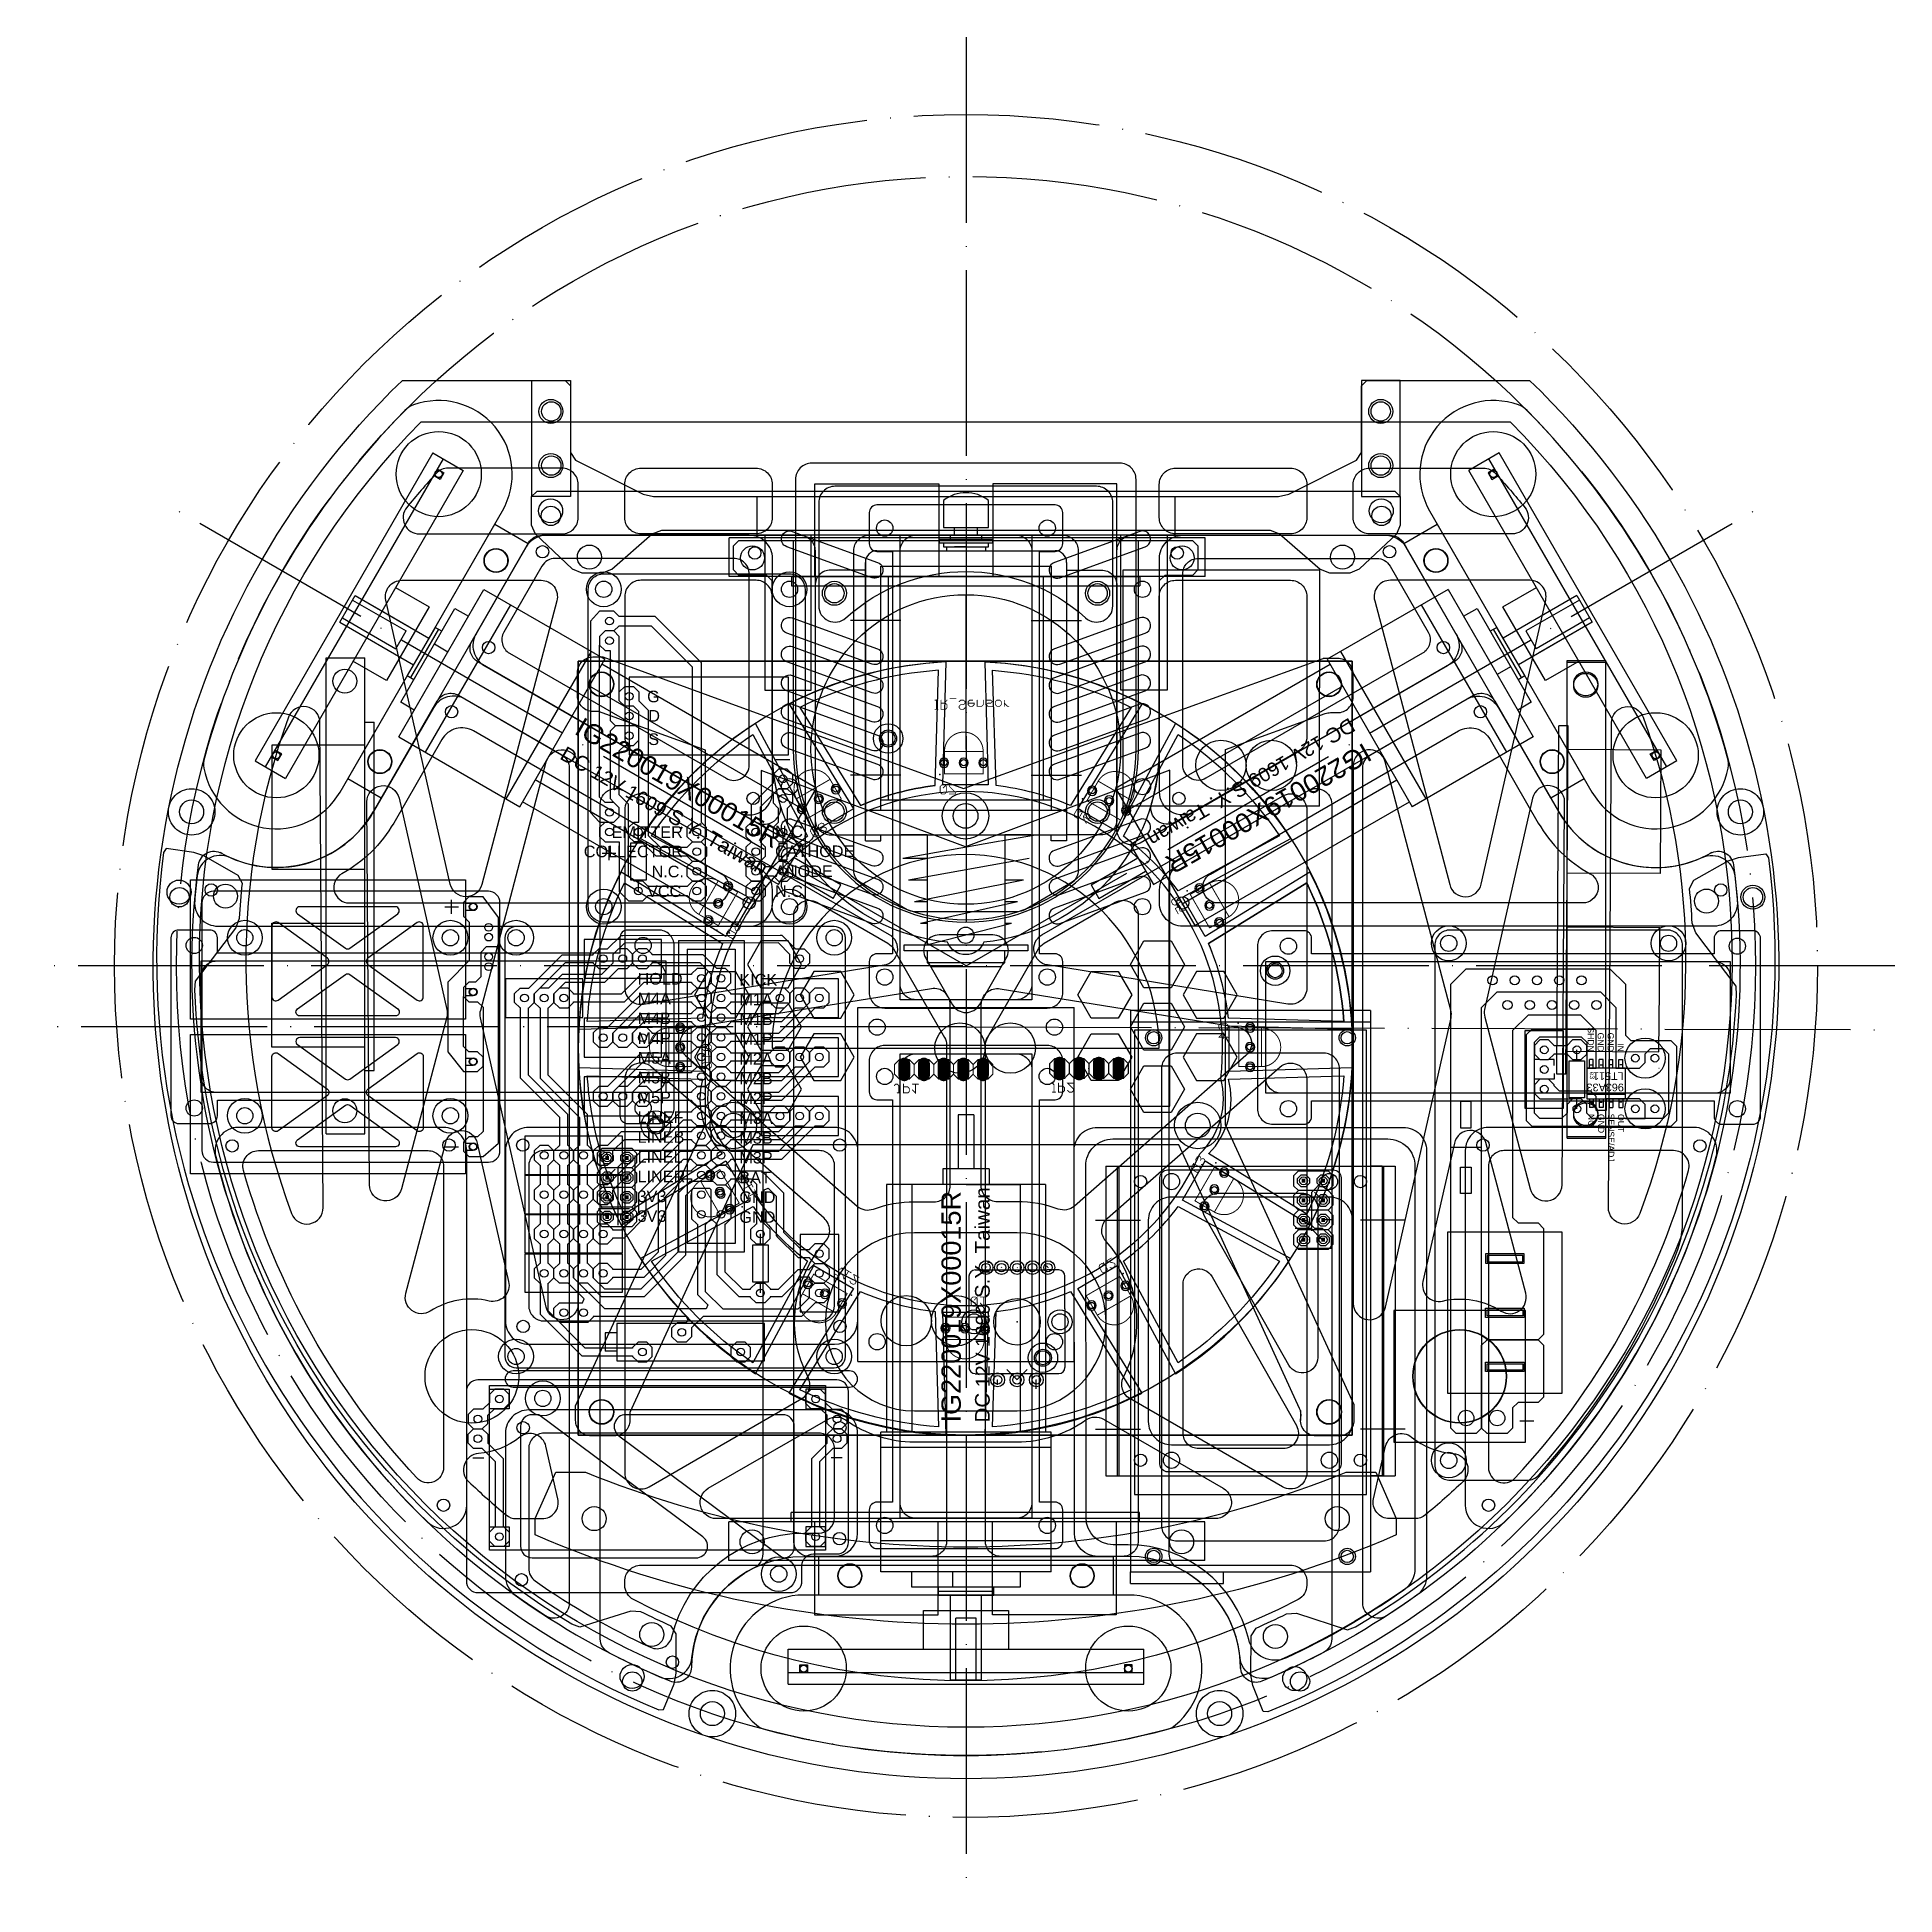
# Model space of a CAD drawing. Header units: inches. Extents: x 0 to 240, y 0 to 240.
import ezdxf

# ---------------------------------------------------------------- set-up
doc = ezdxf.new("R2010")
doc.units = ezdxf.units.IN
doc.header["$MEASUREMENT"] = 0
doc.linetypes.add('ACAD_ISO04W100', pattern=[30, 24, -3, 0, -3])
doc.linetypes.add('ACAD_ISO05W100', pattern=[33, 24, -3, 0, -3, 0, -3])
for name, color, linetype in [('B_CASE_LOWER', 82, 'Continuous'), ('B_CASE_UPPER', 3, 'Continuous'), ('BATTERRY', 1, 'Continuous'), ('Circuit', 30, 'Continuous'), ('Circuit注釈', 7, 'Continuous'), ('frame1', 7, 'Continuous'), ('frame2', 7, 'Continuous'), ('frame3', 7, 'Continuous'), ('frame4', 7, 'Continuous'), ('Handle', 7, 'Continuous'), ('IG22', 1, 'Continuous'), ('Kicker_old', 2, 'Continuous'), ('LineSensor', 4, 'Continuous'), ('Parts', 3, 'Continuous'), ('SidewWheel', 4, 'Continuous'), ('TopMarker', 7, 'Continuous'), ('Wheel', 7, 'Continuous')]:
    doc.layers.add(name, color=color, linetype=linetype)
doc.styles.get("Standard").update_dxf_attribs({"font": 'arial.ttf'})

msp = doc.modelspace()

# ---------------------------------------------------------------- texts
at = {"layer": 'Circuit注釈', "char_height": 1.5, "attachment_point": 1}
for s, heights, insert in [('G', [0], (78.8, 155.57)), ('D', [0], (78.95, 153.07)), ('S', [0], (78.95, 150.05)), ('EMITTER', [0], (74.21, 138.05)), ('N.C.', [0], (95.33, 138.14)), ('COLLECTOR', [0], (70.62, 135.55)), ('CATHODE', [0], (95.33, 135.57)), ('N.C.', [0], (79.37, 132.96)), ('ANODE', [0], (95.33, 132.99)), ('VCC', [0], (78.79, 130.41)), ('N.C.', [0], (95.33, 130.41)), ('HOLD', [0], (77.57, 119.1)), ('KICK', [0], (90.72, 118.98)), ('M4A', [0], (77.57, 116.55)), ('M1A', [0], (90.72, 116.43)), ('M4B', [0], (77.57, 113.99)), ('M1B', [1.5], (90.72, 113.87)), ('M4P', [0], (77.57, 111.44)), ('M1P', [0], (90.72, 111.32)), ('M5A', [0], (77.57, 108.88)), ('M2A', [0], (90.72, 108.76)), ('M5B', [0], (77.57, 106.33)), ('M2B', [0], (90.72, 106.21)), ('M5P', [0], (77.57, 103.77)), ('M2P', [0], (90.72, 103.65)), ('LINEF', [0], (77.57, 101.21)), ('M3A', [0], (90.72, 101.1)), ('LINEB', [0], (77.57, 98.66)), ('M3B', [0], (90.72, 98.54)), ('LINEL', [0], (77.57, 96.1)), ('M3P', [0], (90.72, 95.99)), ('LINER', [0], (77.57, 93.55)), ('BAT', [0], (90.72, 93.43)), ('3V3', [0], (77.57, 90.99)), ('GND', [0], (90.72, 90.88)), ('3V3', [0], (77.57, 88.44)), ('GND', [0], (90.72, 88.32))]:
    msp.add_mtext_dynamic_manual_height_columns(s, width=5.8445, gutter_width=1, heights=heights, dxfattribs=dict(at, insert=insert))
at = {"layer": 'Circuit注釈', "char_height": 0.8, "attachment_point": 3, "rotation": 270}
for s, insert in [('{\\C0;SHDN}', (201.12, 108.91)), ('{\\C0;GND}', (202.4, 108.91)), ('{\\C0;GND}', (203.69, 108.91)), ('{\\C0;IN}', (204.97, 108.91)), ('{\\C0;GND}', (202.46, 98.41)), ('{\\C0;SENSE/ADJ}', (203.75, 94.72)), ('{\\C0;OUT}', (205.03, 98.52)), ('{\\C0;NC}', (201.19, 99.28))]:
    msp.add_mtext_dynamic_manual_height_columns(s, width=1.7119, gutter_width=1, heights=[0], dxfattribs=dict(at, insert=insert))
at = {"layer": 'IG22', "color": 7, "char_height": 0.2, "attachment_point": 1}
for insert, rotation in [((70.51, 152.23), 330), ((172.65, 146.74), 210), ((116.83, 61.03), 90)]:
    msp.add_mtext_dynamic_manual_height_columns('{\\H12.5x;IG220019X00015R\\P\\H0.04x; \\P\\H19x;DC \\H0.94737x;12V 1609\\H1.05556x; S.Y. Taiwan}', width=30.4849, gutter_width=1, heights=[6.35], dxfattribs=dict(at, insert=insert, rotation=rotation))
at = {"layer": 'Parts', "color": 82, "linetype": 'ACAD_ISO05W100'}
for s, width, heights, insert, char_height, attachment_point, rotation in [('{\\C0;e3}', 0.8573, [0], (201.2, 105.4), 0.6, 3, 270), ('{\\C0;LT511}', 0.9214, [0.311], (204.97, 106.29), 1, 7, 180), ('{\\C0;963A33}', 2.6202, [0], (204.99, 104.82), 1, 7, 180)]:
    msp.add_mtext_dynamic_manual_height_columns(s, width=width, gutter_width=1, heights=heights, dxfattribs=dict(at, insert=insert, char_height=char_height, attachment_point=attachment_point, rotation=rotation))

# ---------------------------------------------------------------- blocks, each defined once
blk = doc.blocks.new('RECT')
blk.add_solid([(-0.5, -0.5), (0.5, -0.5), (-0.5, 0.5), (0.5, 0.5)])
blk = doc.blocks.new('LONGP100')
at = {"const_width": 1}
blk.add_lwpolyline([(-0.5, 0), (0.5, 0)], dxfattribs=at)
at = {"const_width": 0.5}
for points in [[(-0.5, 0.25, 1), (-0.5, -0.25)], [(0.5, -0.25, 1), (0.5, 0.25)]]:
    blk.add_lwpolyline(points, format="xyb", dxfattribs=at)
blk = doc.blocks.new('ROUNDP')
blk.add_circle((0, 0), 0.5)
blk = doc.blocks.new('OCTAGONP')
blk.add_lwpolyline([(-0.5, -0.2071), (-0.5, 0.2071), (-0.2071, 0.5), (0.2071, 0.5), (0.5, 0.2071), (0.5, -0.2071), (0.2071, -0.5), (-0.2071, -0.5)], close=True)

# ---------------------------------------------------------------- linework, layer by layer
at = {"color": 1, "linetype": 'ACAD_ISO04W100'}
for p, q in [((120, 240), (120, 0)), ((120, 120), (16.08, 180)), ((120, 120), (223.92, 180)), ((240, 120), (0, 120)), ((120, 112.15), (0, 112.15)), ((119.97, 112.15), (239.97, 111.76)), ((136.75, 87.15), (142.55, 87.15)), ((176.75, 87.15), (170.95, 87.15)), ((136.75, 60.15), (142.55, 60.15)), ((176.75, 60.15), (170.95, 60.15))]:
    msp.add_line(p, q, dxfattribs=at)
msp.add_line((83.39, 125.15), (83.39, 125.15))
for centre, radius in [((120, 120), 110), ((120, 120), 102), ((19.96, 139.91), 3), ((220.04, 139.91), 3), ((87.23, 23.41), 3), ((152.77, 23.41), 3)]:
    msp.add_circle(centre, radius, dxfattribs=at)
at = {"layer": 'B_CASE_LOWER'}
for p, q in [((138.05, 94.15), (138.05, 54.15)), ((138.05, 94.15), (175.45, 94.15)), ((139.55, 94.15), (139.55, 54.15)), ((173.95, 94.15), (173.95, 54.15)), ((175.45, 94.15), (175.45, 54.15)), ((138.05, 54.15), (175.45, 54.15))]:
    msp.add_line(p, q, dxfattribs=at)
for points in [[(145.05, 55.65), (145.05, 92.65, -0.414214), (146.05, 93.65), (167.45, 93.65, -0.414214), (168.45, 92.65), (168.45, 55.65, -0.414214), (167.45, 54.65), (146.05, 54.65, -0.414214)], [(166.95, 90.15), (146.55, 90.15, 0.414214), (143.55, 87.15), (143.55, 61.15, 0.414214), (146.55, 58.15), (166.95, 58.15, 0.414214), (169.95, 61.15), (169.95, 87.15, 0.414214)], [(152.56, 90.65), (163.45, 90.65, -0.414214), (165.45, 88.65), (165.45, 69.42, -0.770529), (161.71, 68.44), (150.82, 87.66, -0.57467)], [(160.95, 57.65), (150.05, 57.65, -0.414214), (148.05, 59.65), (148.05, 78.87, -0.770529), (151.79, 79.86), (162.69, 60.63, -0.57467)]]:
    msp.add_lwpolyline(points, format="xyb", close=True, dxfattribs=at)
for centre, radius in [((142.55, 92.15), 0.8), ((146.55, 92.15), 1.05), ((146.55, 92.15), 1.05), ((166.95, 92.15), 1.05), ((166.95, 92.15), 1.05), ((170.95, 92.15), 0.8), ((142.55, 56.15), 0.8), ((146.55, 56.15), 1.05), ((146.55, 56.15), 1.05), ((166.95, 56.15), 1.05), ((166.95, 56.15), 1.05), ((170.95, 56.15), 0.8)]:
    msp.add_circle(centre, radius, dxfattribs=at)
at = {"layer": 'B_CASE_UPPER'}
for p, q in [((172.25, 114.23), (141.25, 114.23)), ((141.25, 114.23), (141.25, 112.73)), ((172.25, 114.23), (172.25, 112.73)), ((172.25, 112.73), (141.25, 112.73)), ((141.25, 112.73), (141.25, 41.72)), ((172.25, 112.73), (172.25, 41.72)), ((139.75, 94.15), (139.75, 54.15)), ((139.75, 94.15), (141.25, 94.15)), ((173.75, 94.15), (172.25, 94.15)), ((173.75, 94.15), (173.75, 54.15)), ((139.75, 54.15), (141.25, 54.15)), ((173.75, 54.15), (172.25, 54.15)), ((141.25, 41.72), (172.25, 41.72)), ((141.25, 40.22), (141.25, 41.72)), ((153.25, 40.22), (153.25, 41.72)), ((141.25, 40.22), (153.25, 40.22))]:
    msp.add_line(p, q, dxfattribs=at)
msp.add_lwpolyline([(168.25, 47.72), (168.25, 106.73, 0.414214), (166.25, 108.73), (147.25, 108.73, 0.414214), (145.25, 106.73), (145.25, 47.72, 0.414214), (147.25, 45.72), (166.25, 45.72, 0.414214)], format="xyb", close=True, dxfattribs=at)
for centre in [(144.25, 110.73), (169.25, 110.73), (144.25, 43.72), (169.25, 43.72)]:
    msp.add_circle(centre, 0.8, dxfattribs=at)
at = {"layer": 'BATTERRY'}
msp.add_lwpolyline([(141.75, 51.73), (171.75, 51.73), (171.75, 111.73), (141.75, 111.73)], close=True, dxfattribs=at)
at = {"layer": 'Circuit'}
for p, q in [((140.29, 140.67), (140.3, 171.17)), ((140.3, 171.17), (165.7, 171.17)), ((165.69, 140.67), (165.7, 171.17)), ((169.91, 159.39), (69.91, 159.39)), ((69.91, 159.39), (69.91, 59.39)), ((69.91, 159.39), (169.91, 159.39)), ((69.91, 59.39), (69.91, 159.39)), ((69.91, 159.39), (169.91, 159.39)), ((69.91, 59.39), (69.91, 159.39)), ((169.91, 59.39), (169.91, 159.39)), ((169.91, 159.39), (169.91, 59.39)), ((169.91, 159.39), (169.91, 59.39)), ((95.44, 146.69), (97.24, 146.69)), ((165.69, 140.67), (140.29, 140.67)), ((72.98, 134.58), (74.78, 134.58)), ((73.88, 133.68), (73.88, 135.48)), ((52.65, 127.65), (54.45, 127.65)), ((53.55, 126.75), (53.55, 128.55)), ((194.13, 107.9), (193.43, 107.9)), ((209.5, 106.82), (209.57, 106.82)), ((194.13, 105.36), (193.43, 105.36)), ((201.42, 101.32), (201.42, 102.82)), ((52.65, 96.65), (54.45, 96.65)), ((73, 96.47), (72.37, 95.84)), ((73, 96.47), (76.81, 96.47)), ((76.81, 96.47), (77.45, 95.84)), ((186.62, 96.55), (182.62, 96.55)), ((72.37, 95.84), (72.37, 94.57)), ((72.37, 94.57), (73, 93.93)), ((73, 93.93), (72.37, 93.3)), ((76.81, 93.93), (73, 93.93)), ((73.66, 92.77), (74.66, 93.77)), ((76.16, 95.14), (75.03, 94.02)), ((75.03, 94.02), (75.03, 86.52)), ((76.16, 95.14), (76.18, 95.2)), ((77.45, 94.57), (76.81, 93.93)), ((76.81, 93.93), (77.45, 93.3)), ((77.28, 88.64), (77.28, 95.52)), ((77.45, 95.84), (77.45, 94.57)), ((72.37, 93.3), (72.37, 92.03)), ((72.37, 92.03), (73, 91.39)), ((73, 91.39), (72.37, 90.76)), ((76.81, 91.39), (73, 91.39)), ((73.66, 92.77), (73.64, 92.66)), ((76.28, 92.77), (76.18, 92.66)), ((77.45, 92.03), (76.81, 91.39)), ((76.81, 91.39), (77.45, 90.76)), ((77.45, 93.3), (77.45, 92.03)), ((162.96, 93.52), (162.33, 92.89)), ((162.33, 92.89), (162.33, 91.62)), ((162.33, 91.62), (162.96, 90.98)), ((162.96, 93.52), (166.77, 93.52)), ((164.66, 90.77), (166.03, 92.14)), ((166.03, 92.14), (166.14, 92.25)), ((166.77, 93.52), (167.41, 92.89)), ((167.41, 91.62), (166.77, 90.98)), ((167.41, 92.89), (167.41, 91.62)), ((72.37, 90.76), (72.37, 89.49)), ((72.37, 89.49), (73, 88.85)), ((73, 88.85), (72.37, 88.22)), ((76.81, 88.85), (73, 88.85)), ((76.28, 90.14), (76.18, 90.12)), ((76.28, 90.14), (76.41, 90.14)), ((77.45, 89.49), (76.81, 88.85)), ((76.81, 88.85), (77.45, 88.22)), ((77.45, 90.76), (77.45, 89.49)), ((162.96, 90.98), (162.33, 90.35)), ((162.33, 90.35), (162.33, 89.08)), ((162.33, 89.08), (162.96, 88.44)), ((166.77, 90.98), (162.96, 90.98)), ((163.53, 89.77), (163.6, 89.71)), ((164.66, 85.77), (164.66, 90.77)), ((166.03, 89.77), (165.03, 90.77)), ((166.03, 89.77), (166.14, 89.71)), ((166.77, 90.98), (167.41, 90.35)), ((167.41, 89.08), (166.77, 88.44)), ((167.41, 90.35), (167.41, 89.08)), ((72.37, 88.22), (72.37, 86.95)), ((72.37, 86.95), (73, 86.31)), ((73.53, 87.64), (72.53, 88.64)), ((76.53, 88.64), (72.53, 88.64)), ((73.53, 87.64), (73.64, 87.58)), ((73.66, 87.52), (73.64, 87.58)), ((76.28, 87.64), (76.18, 87.58)), ((76.28, 87.64), (77.28, 88.64)), ((77.45, 86.95), (76.81, 86.31)), ((77.45, 88.22), (77.45, 86.95)), ((162.96, 88.44), (162.33, 87.81)), ((162.33, 87.81), (162.33, 86.54)), ((162.33, 86.54), (162.96, 85.9)), ((166.77, 88.44), (162.96, 88.44)), ((163.66, 87.14), (163.6, 87.17)), ((163.66, 87.14), (164.03, 87.14)), ((164.03, 87.14), (165.03, 86.14)), ((166.16, 87.27), (166.14, 87.17)), ((166.16, 87.27), (167.16, 87.27)), ((166.77, 88.44), (167.41, 87.81)), ((167.41, 86.54), (166.77, 85.9)), ((167.41, 87.81), (167.41, 86.54)), ((76.81, 86.31), (73, 86.31)), ((162.96, 85.9), (162.33, 85.27)), ((162.33, 85.27), (162.33, 84)), ((162.53, 86.14), (164.53, 86.14)), ((166.77, 85.9), (162.96, 85.9)), ((163.53, 84.52), (163.6, 84.63)), ((164.53, 86.14), (166.03, 84.64)), ((165.03, 86.14), (166.03, 86.14)), ((166.03, 86.14), (167.16, 85.02)), ((166.03, 84.64), (166.14, 84.63)), ((166.77, 85.9), (167.41, 85.27)), ((167.16, 85.02), (167.16, 83.52)), ((167.41, 85.27), (167.41, 84)), ((162.33, 84), (162.96, 83.36)), ((167.16, 83.52), (162.91, 83.52)), ((166.77, 83.36), (162.96, 83.36)), ((167.41, 84), (166.77, 83.36)), ((120.39, 75.73), (120.39, 79.93)), ((121.19, 80.73), (122.69, 80.73)), ((122.66, 81.14), (122.59, 81.03)), ((122.69, 80.73), (130.49, 80.73)), ((124.53, 81.14), (124.59, 81.03)), ((126.66, 81.02), (126.59, 81.03)), ((130.53, 81.14), (130.41, 81.27)), ((131.98, 80.73), (130.49, 80.73)), ((130.66, 81.02), (130.59, 81.03)), ((132.79, 75.73), (132.79, 79.93)), ((120.39, 72.33), (120.39, 75.73)), ((132.79, 75.73), (132.79, 72.33)), ((120.39, 72.33), (120.39, 68.14)), ((132.79, 72.33), (132.79, 68.14)), ((121.19, 67.33), (123.19, 67.33)), ((129.99, 67.33), (123.19, 67.33)), ((125.28, 67.89), (126.53, 66.64)), ((126.66, 66.64), (127.91, 67.89)), ((131.98, 67.33), (129.99, 67.33)), ((124.03, 66.52), (124.09, 66.53)), ((124.03, 66.52), (124.03, 65.89)), ((126.53, 66.64), (126.59, 66.53)), ((126.66, 66.64), (126.59, 66.53)), ((129.03, 66.52), (129.09, 66.53)), ((129.03, 66.52), (129.03, 65.39)), ((191.55, 61.22), (193.35, 61.22)), ((69.91, 59.39), (169.91, 59.39)), ((169.91, 59.39), (69.91, 59.39)), ((169.91, 59.39), (69.91, 59.39)), ((56.28, 56.44), (57.7, 56.44)), ((104.02, 56.44), (102.59, 56.44))]:
    msp.add_line(p, q, dxfattribs=at)
for points in [[(73.2, 170.67), (97.2, 170.67, -0.414214), (99.2, 168.67), (99.2, 127.67, -0.414214), (97.2, 125.67), (73.2, 125.67, -0.414214), (71.2, 127.67), (71.2, 168.67, -0.414214)], [(119.94, 159.39, -1), (119.94, 59.39, -1)], [(94.94, 109.39), (144.94, 109.39, 0.414214), (119.94, 134.39, 0.414214)], [(59.79, 96.15), (59.79, 128.15, 0.414214), (58.29, 129.65), (22.79, 129.65, 0.414214), (21.29, 128.15), (21.29, 96.15, 0.414214), (22.79, 94.65), (58.29, 94.65, 0.414214)], [(33.93, 127.65, 0.728045), (33.64, 126.74), (39.82, 122.29, 0.322748), (40.4, 122.29), (46.58, 126.74, 0.728045), (46.29, 127.65)], [(37.49, 120.19, 0.512004), (37.49, 121), (31.12, 125.6, 0.61145), (30.33, 125.19), (30.33, 116, 0.61145), (31.12, 115.6)], [(42.73, 121, 0.512004), (42.73, 120.19), (49.1, 115.6, 0.61145), (49.89, 116), (49.89, 125.19, 0.61145), (49.1, 125.6)], [(104.42, 69.55), (104.42, 123.65, 0.414214), (102.97, 125.1), (61.87, 125.1, 0.414214), (60.42, 123.65), (60.42, 69.55, 0.414214), (61.87, 68.1), (102.97, 68.1, 0.414214)], [(212.56, 86.77), (212.56, 122.65, 0.414214), (210.56, 124.65), (182.56, 124.65, 0.414214), (180.56, 122.65), (180.56, 55.56, 0.414214), (182.56, 53.56), (192.5, 53.56, 0.214239), (194, 54.23, 0.086203), (211.84, 83.04, 0.095952)], [(46.58, 114.45, -0.728045), (46.29, 113.55), (33.93, 113.55, -0.728045), (33.64, 114.45), (39.82, 118.91, -0.322748), (40.4, 118.91)], [(46.58, 109.84, 0.728045), (46.29, 110.75), (33.93, 110.75, 0.728045), (33.64, 109.84), (39.82, 105.39, 0.322748), (40.4, 105.39)], [(37.49, 104.1, -0.512004), (37.49, 103.29), (31.12, 98.7, -0.61145), (30.33, 99.1), (30.33, 108.29, -0.61145), (31.12, 108.7)], [(42.73, 103.29, -0.512004), (42.73, 104.1), (49.1, 108.7, -0.61145), (49.89, 108.29), (49.89, 99.1, -0.61145), (49.1, 98.7)], [(33.93, 96.65, -0.728045), (33.64, 97.55), (39.82, 102.01, -0.322748), (40.4, 102.01), (46.58, 97.55, -0.728045), (46.29, 96.65)], [(103.31, 44.04, 0.414214), (104.81, 45.54), (104.81, 65.03, 0.414214), (103.31, 66.53), (56.95, 66.53, 0.414214), (55.45, 65.03), (55.45, 40.54, 0.414214), (56.95, 39.04), (97.31, 39.04, 0.414214), (98.81, 40.54), (98.81, 42.54, -0.414214), (100.31, 44.04)], [(64.82, 62.03), (63.95, 62.03, 0.414214), (62.45, 60.53), (62.45, 45.04, 0.414214), (63.95, 43.54), (85.12, 43.54, 0.722034), (86.01, 46.25)], [(76.04, 62.03, 0.722034), (75.15, 59.32), (96.34, 43.54), (96.41, 43.54, 0.414214), (97.81, 44.94), (97.81, 60.53, 0.414214), (96.31, 62.03)]]:
    msp.add_lwpolyline(points, format="xyb", close=True, dxfattribs=at)
for points in [[(74.51, 163.29), (74.51, 163.29), (75.18, 163.96), (79.33, 163.96), (84.62, 158.67), (84.62, 138.58), (84.62, 138.55), (83.95, 137.88), (83.95, 136.74), (84.65, 136.04), (85.79, 136.04), (86.49, 136.74), (86.49, 137.88), (85.82, 138.55), (85.82, 138.58), (85.82, 159.17), (79.83, 165.16), (75.18, 165.16), (74.51, 165.83), (72.67, 165.83), (71.47, 164.56), (71.47, 139.85), (72.67, 138.58), (74.51, 138.58), (75.21, 139.28), (75.21, 140.42), (74.51, 141.12), (73.37, 141.12), (72.67, 141.82), (72.67, 161.45)], [(75.21, 155.41), (75.21, 160.75), (75.21, 162.59), (74.51, 163.29), (73.37, 163.29), (72.67, 162.59), (72.67, 161.45), (73.37, 160.75), (74.01, 160.75), (74.01, 151.73), (74.71, 151.03), (74.71, 151.03)], [(78.1, 136.04), (77.11, 136.04), (76.41, 136.74), (76.41, 137.88), (77.11, 138.58), (77.75, 138.58), (77.75, 151.03), (77.75, 152.87), (77.05, 153.57), (75.91, 153.57), (75.21, 154.27), (75.21, 155.41), (75.91, 156.11), (77.05, 156.11), (77.75, 155.41), (77.75, 154.27), (78.95, 153.07), (78.95, 138.58), (78.95, 136.88), (80.47, 135.37), (83.95, 135.37), (83.98, 135.37), (84.65, 136.04), (85.79, 136.04), (86.49, 135.34), (86.49, 134.2), (85.79, 133.5), (84.65, 133.5), (83.98, 134.17), (83.95, 134.17), (79.97, 134.17), (78.09, 136.05)], [(75.21, 142.11), (75.21, 147.79), (75.91, 148.49), (77.05, 148.49), (77.75, 149.19), (77.75, 151.03), (75.21, 151.03), (74.71, 151.03), (74.01, 150.33), (74.01, 141.62), (74.51, 141.12)], [(95.77, 142.91), (96.91, 142.91), (97.61, 143.61), (97.61, 144.75), (96.91, 145.45), (95.77, 145.45), (95.07, 144.75), (95.07, 143.61), (92.24, 140.78), (92.24, 138.55), (91.57, 137.88), (91.57, 136.74), (92.27, 136.04), (91.57, 135.34), (91.57, 134.2), (92.27, 133.5)], [(73.37, 138.58), (72.67, 137.88), (72.67, 136.74), (73.37, 136.04), (75.21, 136.04), (75.21, 129.62), (76.41, 128.42), (78.25, 128.42), (78.92, 129.09), (83.95, 129.09), (83.98, 129.09), (84.65, 128.42), (85.79, 128.42), (86.49, 129.12), (86.49, 130.26), (85.79, 130.96), (84.65, 130.96), (83.98, 130.29), (83.95, 130.29), (78.92, 130.29), (78.25, 130.96), (77.11, 130.96), (76.41, 131.66), (76.41, 140.91), (75.21, 142.11)], [(93.41, 133.5), (94.11, 134.2), (94.11, 135.34), (93.41, 136.04), (94.11, 136.74), (94.11, 137.88), (93.44, 138.55), (93.44, 140.58), (95.07, 142.21)], [(59.6, 122.46), (59.6, 126.27), (57.6, 128.92), (55.76, 128.92), (55.06, 128.22), (55.06, 126.38), (55.13, 126.38), (55.83, 125.68), (55.83, 120.69), (53.06, 117.92), (53.06, 108.92), (55.06, 106.38), (56.9, 106.38), (57.6, 107.08), (57.6, 108.22), (56.9, 108.92), (55.76, 108.92), (55.06, 109.62), (55.06, 116.08)], [(66.77, 74.66), (66.77, 75.79), (67.47, 76.49), (70.47, 76.49), (70.67, 76.98), (68.61, 79.03), (67.47, 79.03), (66.77, 79.73), (66.77, 80.87), (67.47, 81.57), (67.54, 81.57), (67.54, 84.11), (67.47, 84.11), (66.77, 84.81), (66.77, 85.95), (67.47, 86.65), (67.54, 86.65), (67.54, 89.19), (67.47, 89.19), (66.77, 89.89), (66.77, 91.03), (67.47, 91.73), (67.54, 91.73), (67.54, 94.27), (67.47, 94.27), (66.77, 94.97), (66.77, 96.11), (67.47, 96.81), (67.54, 96.81), (67.54, 100.41), (62.46, 105.49), (62.46, 114.59), (62.39, 114.59), (61.69, 115.29), (61.69, 116.43), (62.39, 117.13), (63.52, 117.13), (67.83, 121.44), (71.85, 121.44), (71.85, 121.51), (72.55, 122.21), (73.7, 122.21), (75.31, 123.8), (75.45, 123.94), (75.66, 123.94), (95.98, 123.98), (96.19, 123.98), (97.96, 122.21), (99.09, 122.21), (99.79, 121.51), (99.79, 120.37), (99.09, 119.67), (97.95, 119.67), (97.25, 120.37), (97.25, 121.5), (95.77, 122.98), (75.86, 122.94), (74.39, 121.49), (74.39, 120.38), (72.91, 118.9), (67.83, 118.9), (66.06, 117.13), (64.94, 117.13)], [(84.55, 91.09), (84.55, 87.35), (85.25, 86.65), (85.32, 86.65), (85.32, 77.55), (86.66, 76.21), (86.45, 75.72), (73.33, 75.72), (69.31, 79.73), (69.31, 80.87), (68.61, 81.57), (68.54, 81.57), (68.54, 84.11), (68.61, 84.11), (69.31, 84.81), (69.31, 85.95), (68.61, 86.65), (68.54, 86.65), (68.54, 89.19), (68.61, 89.19), (69.31, 89.89), (69.31, 91.03), (68.61, 91.73), (68.54, 91.73), (68.54, 94.27), (68.61, 94.27), (69.31, 94.97), (69.31, 96.11), (68.61, 96.81), (68.54, 96.81), (68.54, 100.83), (63.46, 105.91), (63.46, 114.59), (63.53, 114.59), (64.23, 115.29), (64.23, 116.42), (68.25, 120.44), (71.85, 120.44), (71.85, 120.37), (72.55, 119.67), (73.68, 119.67)], [(87.36, 92.16), (84.34, 92.16), (82.78, 90.6), (82.78, 83.04), (77.99, 78.26), (73.33, 78.26), (71.85, 79.73), (71.85, 80.87), (71.15, 81.57), (71.08, 81.57), (71.08, 84.11), (71.15, 84.11), (71.85, 84.81), (71.85, 85.95), (71.15, 86.65), (71.08, 86.65), (71.08, 89.19), (71.15, 89.19), (71.85, 89.89), (71.85, 91.03), (71.15, 91.73), (71.08, 91.73), (71.08, 94.27), (71.15, 94.27), (71.85, 94.97), (71.85, 96.11), (71.15, 96.81), (71.08, 96.81), (71.08, 100.83), (66, 105.91), (66, 114.59), (66.07, 114.59), (66.77, 115.29), (66.77, 116.42), (68.25, 117.9), (73.33, 117.9), (75.1, 119.67), (76.23, 119.67), (76.93, 120.37), (76.93, 121.51), (76.23, 122.21), (75.12, 122.21)], [(66.77, 116.42), (66.77, 115.29), (67.47, 114.59), (68.61, 114.59), (69.31, 115.29), (69.31, 115.36), (75.87, 115.36), (78.41, 117.9), (84.55, 117.9), (84.55, 117.83), (85.25, 117.13), (86.39, 117.13), (87.09, 117.83), (87.09, 118.96)], [(86.38, 119.67), (85.25, 119.67), (84.55, 118.97), (84.55, 118.9), (77.99, 118.9), (75.45, 116.36), (69.31, 116.36), (69.31, 116.43), (68.61, 117.13), (67.48, 117.13)], [(186.62, 72.4), (186.62, 60.3), (185.92, 59.6), (183.32, 59.6), (182.62, 60.3), (182.62, 117.65), (184.62, 119.65), (203.19, 119.65), (205.19, 117.65), (205.19, 111.06), (205.89, 110.36), (211.07, 110.36), (211.77, 109.66), (211.77, 99.98), (211.07, 99.28), (193.13, 99.28), (192.43, 99.98), (192.43, 111.16), (193.13, 111.86), (200.19, 111.86), (201.22, 111.86)], [(64.23, 116.42), (64.23, 115.29), (64.93, 114.59), (65, 114.59), (65, 105.49), (70.08, 100.41), (70.08, 96.81), (70.01, 96.81), (69.31, 96.11), (69.31, 94.97), (70.01, 94.27), (70.08, 94.27), (70.08, 91.73), (70.01, 91.73), (69.31, 91.03), (69.31, 89.89), (70.01, 89.19), (70.08, 89.19), (70.08, 86.65), (70.01, 86.65), (69.31, 85.95), (69.31, 84.81), (70.01, 84.11), (70.08, 84.11), (70.08, 81.57), (70.01, 81.57), (69.31, 80.87), (69.31, 79.73)], [(97.25, 115.3), (97.25, 116.43), (96.55, 117.13), (95.41, 117.13), (94.71, 116.43), (94.71, 116.36), (89.63, 116.36), (89.63, 116.43), (88.93, 117.13), (87.79, 117.13), (87.09, 116.43), (87.09, 115.29), (87.79, 114.59), (88.93, 114.59), (89.63, 115.29), (89.63, 115.36), (94.71, 115.36), (94.71, 115.29), (95.41, 114.59), (96.54, 114.59)], [(99.79, 115.3), (99.79, 116.43), (99.09, 117.13), (97.95, 117.13), (97.25, 116.43), (97.25, 115.3), (95.77, 113.82), (89.63, 113.82), (89.63, 113.89), (88.93, 114.59), (87.79, 114.59), (87.09, 113.89), (87.09, 112.75), (87.79, 112.05), (88.93, 112.05), (89.63, 112.75), (89.63, 112.82), (96.19, 112.82), (97.96, 114.59), (99.08, 114.59)], [(74.39, 111.34), (74.39, 110.21), (75.09, 109.51), (76.23, 109.51), (76.93, 110.21), (76.93, 111.34), (78.41, 112.82), (84.55, 112.82), (84.55, 112.75), (85.25, 112.05), (86.39, 112.05), (87.09, 112.75), (87.09, 113.89), (86.39, 114.59), (85.25, 114.59), (84.55, 113.89), (84.55, 113.82), (77.99, 113.82), (76.22, 112.05), (75.1, 112.05)], [(106.03, 68.92), (133.97, 68.92), (133.97, 114.64)], [(106.03, 114.64), (133.97, 114.64)], [(106.03, 68.92), (106.03, 114.64)], [(76.93, 111.34), (76.93, 110.21), (77.63, 109.51), (78.77, 109.51), (79.47, 110.21), (79.47, 110.28), (84.55, 110.28), (84.55, 110.21), (85.25, 109.51), (86.39, 109.51), (87.09, 110.21), (87.09, 111.35), (86.39, 112.05), (85.25, 112.05), (84.55, 111.35), (84.55, 111.28), (79.47, 111.28), (79.47, 111.35), (78.77, 112.05), (77.64, 112.05)], [(97.25, 107.68), (97.25, 108.81), (96.55, 109.51), (95.41, 109.51), (94.71, 108.81), (94.71, 108.74), (89.63, 108.74), (89.63, 108.81), (88.93, 109.51), (87.79, 109.51), (87.09, 108.81), (87.09, 107.67), (87.79, 106.97), (88.93, 106.97), (89.63, 107.67), (89.63, 107.74), (94.71, 107.74), (94.71, 107.67), (95.41, 106.97), (96.54, 106.97)], [(99.79, 107.68), (99.79, 108.81), (99.09, 109.51), (97.95, 109.51), (97.25, 108.81), (97.25, 107.68), (95.77, 106.2), (89.63, 106.2), (89.63, 106.27), (88.93, 106.97), (87.79, 106.97), (87.09, 106.27), (87.09, 105.13), (87.79, 104.43), (88.93, 104.43), (89.63, 105.13), (89.63, 105.2), (96.19, 105.2), (97.96, 106.97), (99.08, 106.97)], [(74.39, 103.72), (74.39, 102.59), (75.09, 101.89), (76.23, 101.89), (76.93, 102.59), (76.93, 103.72), (78.41, 105.2), (84.55, 105.2), (84.55, 105.13), (85.25, 104.43), (86.39, 104.43), (87.09, 105.13), (87.09, 106.27), (86.39, 106.97), (85.25, 106.97), (84.55, 106.27), (84.55, 106.2), (77.99, 106.2), (76.22, 104.43), (75.1, 104.43)], [(195.97, 107.13), (195.97, 107.9), (195.27, 107.9)], [(195.97, 106.13), (195.97, 105.36), (195.27, 105.36)], [(76.93, 103.72), (76.93, 102.59), (77.63, 101.89), (78.77, 101.89), (79.47, 102.59), (79.47, 102.66), (84.55, 102.66), (84.55, 102.59), (85.25, 101.89), (86.39, 101.89), (87.09, 102.59), (87.09, 103.73), (86.39, 104.43), (85.25, 104.43), (84.55, 103.73), (84.55, 103.66), (79.47, 103.66), (79.47, 103.73), (78.77, 104.43), (77.64, 104.43)], [(205.19, 100.28), (207.73, 100.28), (207.73, 102.12), (207.03, 102.82), (202.69, 102.82), (202.69, 101.32), (201.42, 101.32), (201.42, 102.82), (201.42, 103.12), (200.72, 103.82), (196.67, 103.82), (195.97, 104.52), (195.97, 104.66), (195.27, 105.36), (194.13, 105.36), (193.43, 104.66), (193.43, 103.52), (194.13, 102.82), (195.97, 102.82), (198.35, 102.82)], [(97.25, 100.06), (97.25, 101.19), (96.55, 101.89), (95.41, 101.89), (94.71, 101.19), (94.71, 101.12), (89.63, 101.12), (89.63, 101.19), (88.93, 101.89), (87.79, 101.89), (87.09, 101.19), (87.09, 100.05), (87.79, 99.35), (88.93, 99.35), (89.63, 100.05), (89.63, 100.12), (94.71, 100.12), (94.71, 100.05), (95.41, 99.35), (96.54, 99.35)], [(99.79, 100.06), (99.79, 101.19), (99.09, 101.89), (97.95, 101.89), (97.25, 101.19), (97.25, 100.06), (95.77, 98.58), (89.63, 98.58), (89.63, 98.65), (88.93, 99.35), (87.79, 99.35), (87.09, 98.65), (87.09, 97.51), (87.79, 96.81), (88.93, 96.81), (89.63, 97.51), (89.63, 97.58), (96.19, 97.58), (97.96, 99.35), (99.08, 99.35)], [(87.09, 92.16), (87.09, 93.57), (86.39, 94.27), (85.25, 94.27), (84.55, 93.57), (84.55, 93.5), (83.07, 93.5), (80.24, 90.67), (80.24, 83.05), (77.99, 80.8), (74.39, 80.8), (74.39, 80.87), (73.69, 81.57), (72.55, 81.57), (71.85, 80.87), (71.85, 79.73)], [(87.79, 91.73), (88.93, 91.73), (89.63, 91.03), (89.63, 87.35), (88.93, 86.65), (88.86, 86.65), (88.86, 80.5), (91.11, 78.26), (92.17, 78.26), (92.17, 78.33), (92.87, 79.03), (94.01, 79.03), (94.71, 78.33), (94.71, 78.26), (95.77, 78.26), (98.31, 80.8), (99.79, 80.8), (99.79, 80.87), (100.49, 81.57), (101.63, 81.57), (102.33, 80.87), (102.33, 79.73), (101.63, 79.03), (100.49, 79.03), (99.79, 79.73), (99.79, 79.8), (98.73, 79.8), (96.19, 77.26), (94.71, 77.26), (94.71, 77.19), (94.01, 76.49), (92.87, 76.49), (92.17, 77.19), (92.17, 77.26), (90.71, 77.26), (87.86, 80.09), (87.86, 86.65), (87.79, 86.65), (87.09, 87.35), (87.09, 91.09), (86.92, 91.26), (84.71, 91.26), (83.78, 90.32), (83.78, 82.63), (78.41, 77.26), (72.91, 77.26), (71.14, 79.03), (70.01, 79.03)], [(72.55, 79.03), (73.69, 79.03), (74.39, 79.73), (74.39, 79.8), (78.41, 79.8), (81.24, 82.63), (81.24, 90.25), (83.49, 92.5), (84.55, 92.5), (84.55, 92.16)], [(87.09, 87.35), (86.39, 86.65), (86.32, 86.65), (86.32, 77.96), (88.57, 75.72), (98.31, 75.72), (99.79, 77.19), (99.79, 78.33), (100.49, 79.03), (101.63, 79.03), (102.33, 78.33), (102.33, 77.19), (101.63, 76.49), (101.56, 76.49), (100.5, 76.49), (98.73, 74.72), (86.03, 74.72), (84.55, 73.24), (84.55, 72.11), (83.85, 71.41), (82.71, 71.41), (82.01, 72.11), (82.01, 73.25), (82.71, 73.95), (83.84, 73.95), (84.12, 74.22), (83.91, 74.72), (71.85, 74.72), (71.85, 74.65), (71.15, 73.95), (67.48, 73.95)]]:
    msp.add_lwpolyline(points, dxfattribs=at)
for points, const_width in [([(115.99, 154.34), (116.38, 154.34)], 0.102), ([(116.19, 154.34), (116.19, 153.17)], 0.102), ([(117.16, 153.95), (117.55, 154.34)], 0.102), ([(117.94, 154.54), (118.72, 154.54)], 0.102), ([(124.96, 154.34), (124.96, 153.56)], 0.102), ([(115.99, 153.17), (116.38, 153.17)], 0.102), ([(111.13, 103.61), (111.51, 103.61)], 0.127), ([(113.09, 104.75), (113.85, 104.75)], 0.127), ([(131.18, 103.72), (131.56, 103.72)], 0.127)]:
    msp.add_lwpolyline(points, dxfattribs=dict(at, const_width=const_width))
for points, const_width in [([(115.99, 154.32, -1), (115.99, 154.37)], 0.0508), ([(116.16, 154.34, -1), (116.21, 154.34)], 0.0508), ([(116.38, 154.37, -1), (116.38, 154.32)], 0.0508), ([(116.75, 154.34, -1), (116.8, 154.34)], 0.0508), ([(116.77, 153.93, -1), (116.77, 153.98)], 0.0508), ([(117.18, 153.93, -1), (117.14, 153.97)], 0.0508), ([(117.34, 153.93, -1), (117.37, 153.97)], 0.0508), ([(117.36, 153.98, -1), (117.36, 153.93)], 0.0508), ([(117.52, 153.76, -1), (117.58, 153.76)], 0.0508), ([(117.53, 154.36, -1), (117.57, 154.32)], 0.0508), ([(117.57, 153.78, -1), (117.53, 153.74)], 0.0508), ([(117.94, 154.51, -1), (117.94, 154.56)], 0.0508), ([(118.72, 154.56, -1), (118.72, 154.51)], 0.0508), ([(119.13, 154.13, -1), (119.09, 154.16)], 0.0508), ([(119.08, 153.56, -1), (119.13, 153.56)], 0.0508), ([(119.13, 153.54, -1), (119.09, 153.58)], 0.0508), ([(119.3, 154.32, -1), (119.3, 154.37)], 0.0508), ([(119.3, 153.73, -1), (119.3, 153.78)], 0.0508), ([(119.29, 154.36, -1), (119.32, 154.32)], 0.0508), ([(119.29, 153.78, -1), (119.32, 153.74)], 0.0508), ([(119.68, 154.32, -1), (119.71, 154.36)], 0.0508), ([(119.71, 153.74, -1), (119.68, 153.78)], 0.0508), ([(119.69, 154.37, -1), (119.69, 154.32)], 0.0508), ([(119.69, 153.78, -1), (119.69, 153.73)], 0.0508), ([(119.86, 154.15, -1), (119.91, 154.15)], 0.0508), ([(119.91, 153.95, -1), (119.86, 153.95)], 0.0508), ([(119.91, 154.16, -1), (119.87, 154.13)], 0.0508), ([(119.87, 153.97, -1), (119.91, 153.93)], 0.0508), ([(120.25, 154.15, -1), (120.3, 154.15)], 0.0508), ([(120.3, 154.13, -1), (120.26, 154.16)], 0.0508), ([(120.28, 153.93, -1), (120.28, 153.98)], 0.0508), ([(120.26, 153.74, -1), (120.3, 153.78)], 0.0508), ([(120.3, 153.76, -1), (120.25, 153.76)], 0.0508), ([(120.47, 154.32, -1), (120.47, 154.37)], 0.0508), ([(120.47, 153.54, -1), (120.47, 153.59)], 0.0508), ([(120.46, 154.36, -1), (120.49, 154.32)], 0.0508), ([(120.49, 153.58, -1), (120.46, 153.54)], 0.0508), ([(120.88, 153.54, -1), (120.85, 153.58)], 0.0508), ([(120.86, 154.37, -1), (120.86, 154.32)], 0.0508), ([(120.86, 153.59, -1), (120.86, 153.54)], 0.0508), ([(121.03, 153.95, -1), (121.08, 153.95)], 0.0508), ([(121.04, 153.78, -1), (121.08, 153.74)], 0.0508), ([(121.08, 153.76, -1), (121.03, 153.76)], 0.0508), ([(121.06, 153.98, -1), (121.06, 153.93)], 0.0508), ([(121.42, 154.34, -1), (121.47, 154.34)], 0.0508), ([(121.45, 153.54, -1), (121.45, 153.59)], 0.0508), ([(122.05, 153.54, -1), (122.01, 153.58)], 0.0508), ([(122.03, 153.59, -1), (122.03, 153.54)], 0.0508), ([(122.2, 154.34, -1), (122.25, 154.34)], 0.0508), ([(122.21, 153.78, -1), (122.25, 153.74)], 0.0508), ([(122.25, 153.76, -1), (122.2, 153.76)], 0.0508), ([(122.62, 154.32, -1), (122.62, 154.37)], 0.0508), ([(122.6, 153.74, -1), (122.64, 153.78)], 0.0508), ([(122.64, 153.74, -1), (122.6, 153.78)], 0.0508), ([(122.81, 153.93, -1), (122.81, 153.98)], 0.0508), ([(122.81, 153.54, -1), (122.81, 153.59)], 0.0508), ([(122.79, 153.97, -1), (122.83, 153.93)], 0.0508), ([(122.83, 153.58, -1), (122.79, 153.54)], 0.0508), ([(123.18, 154.32, -1), (123.22, 154.36)], 0.0508), ([(123.22, 153.93, -1), (123.18, 153.97)], 0.0508), ([(123.2, 154.37, -1), (123.2, 154.32)], 0.0508), ([(123.2, 153.98, -1), (123.2, 153.93)], 0.0508), ([(123.38, 154.16, -1), (123.41, 154.13)], 0.0508), ([(123.41, 154.16, -1), (123.38, 154.13)], 0.0508), ([(123.4, 153.59, -1), (123.4, 153.54)], 0.0508), ([(123.76, 154.15, -1), (123.81, 154.15)], 0.0508), ([(123.8, 154.13, -1), (123.77, 154.16)], 0.0508), ([(123.77, 153.74, -1), (123.8, 153.78)], 0.0508), ([(123.81, 153.76, -1), (123.76, 153.76)], 0.0508), ([(123.98, 154.32, -1), (123.98, 154.37)], 0.0508), ([(123.98, 153.54, -1), (123.98, 153.59)], 0.0508), ([(123.96, 154.36, -1), (124, 154.32)], 0.0508), ([(124, 153.58, -1), (123.96, 153.54)], 0.0508), ([(124.35, 154.32, -1), (124.39, 154.36)], 0.0508), ([(124.39, 153.54, -1), (124.35, 153.58)], 0.0508), ([(124.37, 154.37, -1), (124.37, 154.32)], 0.0508), ([(124.37, 153.59, -1), (124.37, 153.54)], 0.0508), ([(124.54, 154.15, -1), (124.59, 154.15)], 0.0508), ([(124.58, 154.16, -1), (124.55, 154.13)], 0.0508), ([(124.55, 153.78, -1), (124.58, 153.74)], 0.0508), ([(124.59, 153.76, -1), (124.54, 153.76)], 0.0508), ([(124.93, 154.34, -1), (124.98, 154.34)], 0.0508), ([(124.94, 153.93, -1), (124.97, 153.97)], 0.0508), ([(125.36, 153.58, -1), (125.33, 153.54)], 0.0508), ([(125.35, 153.54, -1), (125.35, 153.59)], 0.0508), ([(125.54, 153.59, -1), (125.54, 153.54)], 0.0508), ([(115.99, 153.15, -1), (115.99, 153.2)], 0.0508), ([(116.21, 153.17, -1), (116.16, 153.17)], 0.0508), ([(116.38, 153.2, -1), (116.38, 153.15)], 0.0508), ([(116.77, 153.15, -1), (116.77, 153.2)], 0.0508), ([(116.8, 153.17, -1), (116.75, 153.17)], 0.0508), ([(117.37, 153.15, -1), (117.34, 153.19)], 0.0508), ([(117.36, 153.2, -1), (117.36, 153.15)], 0.0508), ([(117.58, 153.37, -1), (117.52, 153.37)], 0.0508), ([(117.53, 153.39, -1), (117.57, 153.35)], 0.0508), ([(119.09, 153.35, -1), (119.13, 153.39)], 0.0508), ([(119.13, 153.37, -1), (119.08, 153.37)], 0.0508), ([(119.3, 153.15, -1), (119.3, 153.2)], 0.0508), ([(119.32, 153.19, -1), (119.29, 153.15)], 0.0508), ([(119.71, 153.15, -1), (119.68, 153.19)], 0.0508), ([(119.69, 153.2, -1), (119.69, 153.15)], 0.0508), ([(119.87, 153.39, -1), (119.91, 153.35)], 0.0508), ([(121.47, 153.56, -1), (121.42, 153.56)], 0.0508), ([(124.98, 153.56, -1), (124.93, 153.56)], 0.0508), ([(131.45, 107.98, -1), (131.45, 108.06)], 0.0762), ([(131.42, 108.05, -1), (131.47, 108)], 0.0762), ([(132.69, 108, -1), (132.74, 108.05)], 0.0762), ([(132.72, 108.06, -1), (132.72, 107.98)], 0.0762), ([(133.99, 107.98, -1), (133.99, 108.06)], 0.0762), ([(133.96, 108.05, -1), (134.01, 108)], 0.0762), ([(135.23, 108, -1), (135.28, 108.05)], 0.0762), ([(135.26, 108.06, -1), (135.26, 107.98)], 0.0762), ([(136.53, 107.98, -1), (136.53, 108.06)], 0.0762), ([(136.5, 108.05, -1), (136.55, 108)], 0.0762), ([(137.77, 108, -1), (137.82, 108.05)], 0.0762), ([(137.8, 108.06, -1), (137.8, 107.98)], 0.0762), ([(139.07, 107.98, -1), (139.07, 108.06)], 0.0762), ([(139.04, 108.05, -1), (139.09, 108)], 0.0762), ([(140.31, 108, -1), (140.36, 108.05)], 0.0762), ([(140.34, 108.06, -1), (140.34, 107.98)], 0.0762), ([(110.72, 107.28, -1), (110.8, 107.28)], 0.0762), ([(110.79, 107.25, -1), (110.73, 107.3)], 0.0762), ([(110.73, 105.98, -1), (110.79, 106.03)], 0.0762), ([(110.8, 106.01, -1), (110.72, 106.01)], 0.0762), ([(111.4, 107.87, -1), (111.4, 107.95)], 0.0762), ([(111.37, 107.94, -1), (111.42, 107.89)], 0.0762), ([(112.64, 107.89, -1), (112.69, 107.94)], 0.0762), ([(112.67, 107.95, -1), (112.67, 107.87)], 0.0762), ([(113.26, 107.28, -1), (113.34, 107.28)], 0.0762), ([(113.33, 107.25, -1), (113.27, 107.3)], 0.0762), ([(113.27, 105.98, -1), (113.33, 106.03)], 0.0762), ([(113.34, 106.01, -1), (113.26, 106.01)], 0.0762), ([(113.33, 107.3, -1), (113.27, 107.25)], 0.0762), ([(113.27, 106.03, -1), (113.33, 105.98)], 0.0762), ([(113.94, 107.87, -1), (113.94, 107.95)], 0.0762), ([(113.91, 107.94, -1), (113.96, 107.89)], 0.0762), ([(115.18, 107.89, -1), (115.23, 107.94)], 0.0762), ([(115.21, 107.95, -1), (115.21, 107.87)], 0.0762), ([(115.8, 107.28, -1), (115.88, 107.28)], 0.0762), ([(115.87, 107.25, -1), (115.81, 107.3)], 0.0762), ([(115.81, 105.98, -1), (115.87, 106.03)], 0.0762), ([(115.88, 106.01, -1), (115.8, 106.01)], 0.0762), ([(115.87, 107.3, -1), (115.81, 107.25)], 0.0762), ([(115.81, 106.03, -1), (115.87, 105.98)], 0.0762), ([(116.48, 107.87, -1), (116.48, 107.95)], 0.0762), ([(116.45, 107.94, -1), (116.5, 107.89)], 0.0762), ([(117.72, 107.89, -1), (117.77, 107.94)], 0.0762), ([(117.75, 107.95, -1), (117.75, 107.87)], 0.0762), ([(118.34, 107.28, -1), (118.42, 107.28)], 0.0762), ([(118.41, 107.25, -1), (118.35, 107.3)], 0.0762), ([(118.35, 105.98, -1), (118.41, 106.03)], 0.0762), ([(118.42, 106.01, -1), (118.34, 106.01)], 0.0762), ([(118.41, 107.3, -1), (118.35, 107.25)], 0.0762), ([(118.35, 106.03, -1), (118.41, 105.98)], 0.0762), ([(119.02, 107.87, -1), (119.02, 107.95)], 0.0762), ([(118.99, 107.94, -1), (119.04, 107.89)], 0.0762), ([(120.26, 107.89, -1), (120.31, 107.94)], 0.0762), ([(120.29, 107.95, -1), (120.29, 107.87)], 0.0762), ([(120.88, 107.28, -1), (120.96, 107.28)], 0.0762), ([(120.95, 107.25, -1), (120.89, 107.3)], 0.0762), ([(120.89, 105.98, -1), (120.95, 106.03)], 0.0762), ([(120.96, 106.01, -1), (120.88, 106.01)], 0.0762), ([(120.95, 107.3, -1), (120.89, 107.25)], 0.0762), ([(120.89, 106.03, -1), (120.95, 105.98)], 0.0762), ([(121.56, 107.87, -1), (121.56, 107.95)], 0.0762), ([(121.53, 107.94, -1), (121.58, 107.89)], 0.0762), ([(122.8, 107.89, -1), (122.85, 107.94)], 0.0762), ([(122.83, 107.95, -1), (122.83, 107.87)], 0.0762), ([(123.42, 107.28, -1), (123.5, 107.28)], 0.0762), ([(123.5, 106.01, -1), (123.42, 106.01)], 0.0762), ([(123.49, 107.3, -1), (123.43, 107.25)], 0.0762), ([(123.43, 106.03, -1), (123.49, 105.98)], 0.0762), ([(130.77, 107.39, -1), (130.85, 107.39)], 0.0762), ([(130.84, 107.36, -1), (130.78, 107.41)], 0.0762), ([(130.78, 106.09, -1), (130.84, 106.14)], 0.0762), ([(130.85, 106.12, -1), (130.77, 106.12)], 0.0762), ([(133.31, 107.39, -1), (133.39, 107.39)], 0.0762), ([(133.38, 107.36, -1), (133.32, 107.41)], 0.0762), ([(133.32, 106.09, -1), (133.38, 106.14)], 0.0762), ([(133.39, 106.12, -1), (133.31, 106.12)], 0.0762), ([(133.38, 107.41, -1), (133.32, 107.36)], 0.0762), ([(133.32, 106.14, -1), (133.38, 106.09)], 0.0762), ([(135.85, 107.39, -1), (135.93, 107.39)], 0.0762), ([(135.92, 107.36, -1), (135.86, 107.41)], 0.0762), ([(135.86, 106.09, -1), (135.92, 106.14)], 0.0762), ([(135.93, 106.12, -1), (135.85, 106.12)], 0.0762), ([(135.92, 107.41, -1), (135.86, 107.36)], 0.0762), ([(135.86, 106.14, -1), (135.92, 106.09)], 0.0762), ([(138.39, 107.39, -1), (138.47, 107.39)], 0.0762), ([(138.46, 107.36, -1), (138.4, 107.41)], 0.0762), ([(138.4, 106.09, -1), (138.46, 106.14)], 0.0762), ([(138.47, 106.12, -1), (138.39, 106.12)], 0.0762), ([(138.46, 107.41, -1), (138.4, 107.36)], 0.0762), ([(138.4, 106.14, -1), (138.46, 106.09)], 0.0762), ([(140.93, 107.39, -1), (141.01, 107.39)], 0.0762), ([(141.01, 106.12, -1), (140.93, 106.12)], 0.0762), ([(141, 107.41, -1), (140.94, 107.36)], 0.0762), ([(140.94, 106.14, -1), (141, 106.09)], 0.0762), ([(110.77, 104.54, -1), (110.72, 104.58)], 0.0635), ([(110.94, 104.72, -1), (110.94, 104.78)], 0.0635), ([(110.92, 104.77, -1), (110.96, 104.73)], 0.0635), ([(111.11, 104.73, -1), (111.15, 104.77)], 0.0635), ([(111.13, 103.57, -1), (111.13, 103.64)], 0.0635), ([(111.13, 104.78, -1), (111.13, 104.72)], 0.0635), ([(111.29, 104.56, -1), (111.35, 104.56)], 0.0635), ([(111.35, 103.61, -1), (111.29, 103.61)], 0.0635), ([(111.34, 104.58, -1), (111.3, 104.54)], 0.0635), ([(111.4, 105.33, -1), (111.4, 105.41)], 0.0762), ([(111.42, 105.4, -1), (111.37, 105.35)], 0.0762), ([(111.51, 103.64, -1), (111.51, 103.57)], 0.0635), ([(111.88, 104.75, -1), (111.95, 104.75)], 0.0635), ([(111.92, 104.34, -1), (111.92, 104.4)], 0.0635), ([(111.92, 103.57, -1), (111.92, 103.64)], 0.0635), ([(111.95, 103.61, -1), (111.88, 103.61)], 0.0635), ([(112.47, 104.35, -1), (112.51, 104.39)], 0.0635), ([(112.51, 103.58, -1), (112.47, 103.63)], 0.0635), ([(112.49, 104.4, -1), (112.49, 104.34)], 0.0635), ([(112.49, 103.64, -1), (112.49, 103.57)], 0.0635), ([(112.69, 105.35, -1), (112.64, 105.4)], 0.0762), ([(112.65, 104.18, -1), (112.71, 104.18)], 0.0635), ([(112.71, 103.8, -1), (112.65, 103.8)], 0.0635), ([(112.67, 105.41, -1), (112.67, 105.33)], 0.0762), ([(112.7, 104.2, -1), (112.66, 104.16)], 0.0635), ([(112.66, 103.82, -1), (112.7, 103.77)], 0.0635), ([(113.09, 104.72, -1), (113.09, 104.78)], 0.0635), ([(113.06, 103.97, -1), (113.11, 104.01)], 0.0635), ([(113.44, 104.75, -1), (113.5, 104.75)], 0.0635), ([(113.5, 103.61, -1), (113.44, 103.61)], 0.0635), ([(113.49, 103.63, -1), (113.45, 103.58)], 0.0635), ([(113.85, 104.78, -1), (113.85, 104.72)], 0.0635), ([(113.94, 105.33, -1), (113.94, 105.41)], 0.0762), ([(113.96, 105.4, -1), (113.91, 105.35)], 0.0762), ([(115.23, 105.35, -1), (115.18, 105.4)], 0.0762), ([(115.21, 105.41, -1), (115.21, 105.33)], 0.0762), ([(116.48, 105.33, -1), (116.48, 105.41)], 0.0762), ([(116.5, 105.4, -1), (116.45, 105.35)], 0.0762), ([(117.77, 105.35, -1), (117.72, 105.4)], 0.0762), ([(117.75, 105.41, -1), (117.75, 105.33)], 0.0762), ([(119.02, 105.33, -1), (119.02, 105.41)], 0.0762), ([(119.04, 105.4, -1), (118.99, 105.35)], 0.0762), ([(120.31, 105.35, -1), (120.26, 105.4)], 0.0762), ([(120.29, 105.41, -1), (120.29, 105.33)], 0.0762), ([(121.56, 105.33, -1), (121.56, 105.41)], 0.0762), ([(121.58, 105.4, -1), (121.53, 105.35)], 0.0762), ([(122.85, 105.35, -1), (122.8, 105.4)], 0.0762), ([(122.83, 105.41, -1), (122.83, 105.33)], 0.0762), ([(130.82, 104.65, -1), (130.77, 104.69)], 0.0635), ([(130.99, 104.83, -1), (130.99, 104.89)], 0.0635), ([(130.97, 104.88, -1), (131.01, 104.84)], 0.0635), ([(131.16, 104.84, -1), (131.2, 104.88)], 0.0635), ([(131.18, 103.68, -1), (131.18, 103.75)], 0.0635), ([(131.18, 104.89, -1), (131.18, 104.83)], 0.0635), ([(131.34, 104.67, -1), (131.4, 104.67)], 0.0635), ([(131.4, 103.72, -1), (131.34, 103.72)], 0.0635), ([(131.39, 104.69, -1), (131.35, 104.65)], 0.0635), ([(131.45, 105.44, -1), (131.45, 105.52)], 0.0762), ([(131.47, 105.51, -1), (131.42, 105.46)], 0.0762), ([(131.56, 103.75, -1), (131.56, 103.68)], 0.0635), ([(131.93, 104.86, -1), (132, 104.86)], 0.0635), ([(131.97, 104.45, -1), (131.97, 104.51)], 0.0635), ([(131.97, 103.68, -1), (131.97, 103.75)], 0.0635), ([(132, 103.72, -1), (131.93, 103.72)], 0.0635), ([(132.52, 104.46, -1), (132.56, 104.5)], 0.0635), ([(132.56, 103.69, -1), (132.52, 103.74)], 0.0635), ([(132.54, 104.51, -1), (132.54, 104.45)], 0.0635), ([(132.54, 103.75, -1), (132.54, 103.68)], 0.0635), ([(132.74, 105.46, -1), (132.69, 105.51)], 0.0762), ([(132.7, 104.29, -1), (132.76, 104.29)], 0.0635), ([(132.76, 103.91, -1), (132.7, 103.91)], 0.0635), ([(132.72, 105.52, -1), (132.72, 105.44)], 0.0762), ([(132.75, 104.31, -1), (132.71, 104.27)], 0.0635), ([(132.71, 103.93, -1), (132.75, 103.88)], 0.0635), ([(133.14, 104.83, -1), (133.14, 104.89)], 0.0635), ([(133.11, 104.84, -1), (133.16, 104.88)], 0.0635), ([(133.11, 103.88, -1), (133.16, 103.93)], 0.0635), ([(133.33, 103.68, -1), (133.33, 103.75)], 0.0635), ([(133.35, 103.74, -1), (133.3, 103.69)], 0.0635), ([(133.73, 103.69, -1), (133.69, 103.74)], 0.0635), ([(133.71, 103.75, -1), (133.71, 103.68)], 0.0635), ([(133.87, 104.1, -1), (133.93, 104.1)], 0.0635), ([(133.92, 104.12, -1), (133.88, 104.08)], 0.0635), ([(133.88, 103.93, -1), (133.92, 103.88)], 0.0635), ([(133.93, 103.91, -1), (133.87, 103.91)], 0.0635), ([(133.9, 104.89, -1), (133.9, 104.83)], 0.0635), ([(133.99, 105.44, -1), (133.99, 105.52)], 0.0762), ([(134.01, 105.51, -1), (133.96, 105.46)], 0.0762), ([(135.28, 105.46, -1), (135.23, 105.51)], 0.0762), ([(135.26, 105.52, -1), (135.26, 105.44)], 0.0762), ([(136.53, 105.44, -1), (136.53, 105.52)], 0.0762), ([(136.55, 105.51, -1), (136.5, 105.46)], 0.0762), ([(137.82, 105.46, -1), (137.77, 105.51)], 0.0762), ([(137.8, 105.52, -1), (137.8, 105.44)], 0.0762), ([(139.07, 105.44, -1), (139.07, 105.52)], 0.0762), ([(139.09, 105.51, -1), (139.04, 105.46)], 0.0762), ([(140.36, 105.46, -1), (140.31, 105.51)], 0.0762), ([(140.34, 105.52, -1), (140.34, 105.44)], 0.0762)]:
    msp.add_lwpolyline(points, format="xyb", dxfattribs=dict(at, const_width=const_width))
for points in [[(116.77, 154.34, 0.102, 0.102, 0), (116.77, 153.17, 0.102, 0.102, 0), (117.36, 153.17, 0.102, 0.102, 0), (117.55, 153.37, 0.102, 0.102, 0), (117.55, 153.76, 0.102, 0.102, 0), (117.36, 153.95, 0.102, 0.102, 0), (116.77, 153.95, 0, 0, 0)], [(119.89, 153.37, 0.102, 0.102, 0), (119.69, 153.17, 0.102, 0.102, 0), (119.3, 153.17, 0.102, 0.102, 0), (119.11, 153.37, 0.102, 0.102, 0), (119.11, 153.56, 0.102, 0.102, 0), (119.3, 153.76, 0.102, 0.102, 0), (119.69, 153.76, 0.102, 0.102, 0), (119.89, 153.95, 0.102, 0.102, 0), (119.89, 154.15, 0.102, 0.102, 0), (119.69, 154.34, 0.102, 0.102, 0), (119.3, 154.34, 0.102, 0.102, 0), (119.11, 154.15, 0, 0, 0)], [(120.86, 154.34, 0.102, 0.102, 0), (120.47, 154.34, 0.102, 0.102, 0), (120.28, 154.15, 0.102, 0.102, 0), (120.28, 153.76, 0.102, 0.102, 0), (120.47, 153.56, 0.102, 0.102, 0), (120.86, 153.56, 0.102, 0.102, 0), (121.06, 153.76, 0.102, 0.102, 0), (121.06, 153.95, 0.102, 0.102, 0), (120.28, 153.95, 0, 0, 0)], [(121.45, 154.34, 0.102, 0.102, 0), (121.45, 153.56, 0.102, 0.102, 0), (122.03, 153.56, 0.102, 0.102, 0), (122.23, 153.76, 0.102, 0.102, 0), (122.23, 154.34, 0, 0, 0)], [(122.62, 154.34, 0.102, 0.102, 0), (123.2, 154.34, 0.102, 0.102, 0), (123.4, 154.15, 0.102, 0.102, 0), (123.2, 153.95, 0.102, 0.102, 0), (122.81, 153.95, 0.102, 0.102, 0), (122.62, 153.76, 0.102, 0.102, 0), (122.81, 153.56, 0.102, 0.102, 0), (123.4, 153.56, 0, 0, 0)], [(124.96, 153.95, 0.102, 0.102, 0), (125.35, 153.56, 0.102, 0.102, 0), (125.54, 153.56, 0, 0, 0)], [(133.35, 106.12, 0.152, 0.152, 0), (133.99, 105.48, 0.152, 0.152, 0), (135.26, 105.48, 0.152, 0.152, 0), (135.89, 106.12, 0.152, 0.152, 0), (135.89, 107.39, 0.152, 0.152, 0), (135.26, 108.02, 0.152, 0.152, 0), (133.99, 108.02, 0.152, 0.152, 0), (133.35, 107.39, 0, 0, 0)], [(138.43, 107.39, 0.152, 0.152, 0), (139.07, 108.02, 0.152, 0.152, 0), (140.34, 108.02, 0.152, 0.152, 0), (140.97, 107.39, 0.152, 0.152, 0), (140.97, 106.12, 0.152, 0.152, 0), (140.34, 105.48, 0.152, 0.152, 0), (139.07, 105.48, 0.152, 0.152, 0), (138.43, 106.12, 0.152, 0.152, 0), (138.43, 107.39, 0.152, 0.152, 0), (137.8, 108.02, 0.152, 0.152, 0), (136.53, 108.02, 0.152, 0.152, 0), (135.89, 107.39, 0, 0, 0)], [(113.3, 106.01, 0.152, 0.152, 0), (113.94, 105.37, 0.152, 0.152, 0), (115.21, 105.37, 0.152, 0.152, 0), (115.84, 106.01, 0.152, 0.152, 0), (115.84, 107.28, 0.152, 0.152, 0), (115.21, 107.91, 0.152, 0.152, 0), (113.94, 107.91, 0.152, 0.152, 0), (113.3, 107.28, 0, 0, 0)], [(120.92, 107.28, 0.152, 0.152, 0), (121.56, 107.91, 0.152, 0.152, 0), (122.83, 107.91, 0.152, 0.152, 0), (123.46, 107.28, 0.152, 0.152, 0), (123.46, 106.01, 0.152, 0.152, 0), (122.83, 105.37, 0.152, 0.152, 0), (121.56, 105.37, 0.152, 0.152, 0), (120.92, 106.01, 0.152, 0.152, 0), (120.92, 107.28, 0.152, 0.152, 0), (120.29, 107.91, 0.152, 0.152, 0), (119.02, 107.91, 0.152, 0.152, 0), (118.38, 107.28, 0.152, 0.152, 0), (117.75, 107.91, 0.152, 0.152, 0), (116.48, 107.91, 0.152, 0.152, 0), (115.84, 107.28, 0, 0, 0)], [(115.84, 106.01, 0.152, 0.152, 0), (116.48, 105.37, 0.152, 0.152, 0), (117.75, 105.37, 0.152, 0.152, 0), (118.38, 106.01, 0, 0, 0)], [(120.92, 106.01, 0.152, 0.152, 0), (120.29, 105.37, 0.152, 0.152, 0), (119.02, 105.37, 0.152, 0.152, 0), (118.38, 106.01, 0.152, 0.152, 0), (118.38, 107.28, 0, 0, 0)], [(135.89, 106.12, 0.152, 0.152, 0), (136.53, 105.48, 0.152, 0.152, 0), (137.8, 105.48, 0.152, 0.152, 0), (138.43, 106.12, 0, 0, 0)], [(110.75, 104.56, 0.127, 0.127, 0), (110.94, 104.75, 0.127, 0.127, 0), (111.13, 104.75, 0.127, 0.127, 0), (111.32, 104.56, 0.127, 0.127, 0), (111.32, 103.61, 0, 0, 0)], [(111.92, 104.75, 0.127, 0.127, 0), (111.92, 103.61, 0.127, 0.127, 0), (112.49, 103.61, 0.127, 0.127, 0), (112.68, 103.8, 0.127, 0.127, 0), (112.68, 104.18, 0.127, 0.127, 0), (112.49, 104.37, 0.127, 0.127, 0), (111.92, 104.37, 0, 0, 0)], [(113.09, 103.99, 0.127, 0.127, 0), (113.47, 103.61, 0.127, 0.127, 0), (113.47, 104.75, 0, 0, 0)], [(130.8, 104.67, 0.127, 0.127, 0), (130.99, 104.86, 0.127, 0.127, 0), (131.18, 104.86, 0.127, 0.127, 0), (131.37, 104.67, 0.127, 0.127, 0), (131.37, 103.72, 0, 0, 0)], [(131.97, 104.86, 0.127, 0.127, 0), (131.97, 103.72, 0.127, 0.127, 0), (132.54, 103.72, 0.127, 0.127, 0), (132.73, 103.91, 0.127, 0.127, 0), (132.73, 104.29, 0.127, 0.127, 0), (132.54, 104.48, 0.127, 0.127, 0), (131.97, 104.48, 0, 0, 0)], [(133.9, 104.86, 0.127, 0.127, 0), (133.14, 104.86, 0.127, 0.127, 0), (133.9, 104.1, 0.127, 0.127, 0), (133.9, 103.91, 0.127, 0.127, 0), (133.71, 103.72, 0.127, 0.127, 0), (133.33, 103.72, 0.127, 0.127, 0), (133.14, 103.91, 0, 0, 0)]]:
    msp.add_lwpolyline(points, format="xyseb", dxfattribs=at)
for points, const_width in [([(124.37, 154.34), (124.57, 154.15), (124.57, 153.76), (124.37, 153.56), (123.98, 153.56), (123.79, 153.76), (123.79, 154.15), (123.98, 154.34)], 0.102), ([(130.81, 107.39), (130.81, 106.12), (131.45, 105.48), (132.72, 105.48), (133.35, 106.12), (133.35, 107.39), (132.72, 108.02), (131.45, 108.02)], 0.152), ([(110.76, 107.28), (110.76, 106.01), (111.4, 105.37), (112.67, 105.37), (113.3, 106.01), (113.3, 107.28), (112.67, 107.91), (111.4, 107.91)], 0.152)]:
    msp.add_lwpolyline(points, close=True, dxfattribs=dict(at, const_width=const_width))
for points in [[(96.94, 138.55), (96.94, 140.4), (97.61, 141.07), (97.61, 142.21), (96.91, 142.91), (95.77, 142.91), (95.07, 142.21), (95.07, 141.07), (95.74, 140.4), (95.74, 138.55), (95.07, 137.88), (95.07, 136.74), (95.77, 136.04), (96.91, 136.04), (97.61, 136.74), (97.61, 137.88)], [(84.65, 130.96), (85.79, 130.96), (86.49, 131.66), (86.49, 132.8), (85.79, 133.5), (84.65, 133.5), (83.95, 132.8), (83.95, 131.66)], [(94.08, 131.63), (95.1, 131.63), (95.77, 130.96), (96.91, 130.96), (97.61, 131.66), (97.61, 132.8), (96.91, 133.5), (95.77, 133.5), (95.1, 132.83), (94.08, 132.83), (93.41, 133.5), (92.27, 133.5), (91.57, 132.8), (91.57, 131.66), (92.27, 130.96), (93.41, 130.96)], [(92.27, 128.42), (93.41, 128.42), (94.11, 129.12), (94.11, 130.26), (93.41, 130.96), (92.27, 130.96), (91.57, 130.26), (91.57, 129.12)], [(59.6, 122.46), (58.03, 122.46), (57.33, 121.76), (57.33, 118.62), (56.63, 117.92), (55.76, 117.92), (55.06, 117.22), (55.06, 116.08), (55.76, 115.38), (56.9, 115.38), (57.6, 114.68), (57.6, 108.92), (57.6, 106.38), (57.6, 98.62), (56.9, 97.92), (55.76, 97.92), (55.06, 97.22), (55.06, 96.08), (55.76, 95.38), (57.6, 95.38), (59.6, 97.1)], [(79.47, 121.44), (79.47, 121.51), (78.77, 122.21), (77.63, 122.21), (76.93, 121.51), (76.93, 120.37), (77.63, 119.67), (78.77, 119.67), (79.47, 120.37), (79.47, 120.44), (85.61, 120.44), (87.09, 118.96), (87.09, 117.83), (87.79, 117.13), (88.93, 117.13), (89.63, 117.83), (89.63, 118.97), (88.93, 119.67), (87.8, 119.67), (86.03, 121.44)], [(74.39, 111.34), (78.41, 115.36), (84.55, 115.36), (84.55, 115.29), (85.25, 114.59), (86.39, 114.59), (87.09, 115.29), (87.09, 116.43), (86.39, 117.13), (85.25, 117.13), (84.55, 116.43), (84.55, 116.36), (77.99, 116.36), (73.68, 112.05), (72.55, 112.05), (71.85, 111.35), (71.85, 110.21), (72.55, 109.51), (73.69, 109.51), (74.39, 110.21)], [(99.79, 115.3), (95.77, 111.28), (89.63, 111.28), (89.63, 111.35), (88.93, 112.05), (87.79, 112.05), (87.09, 111.35), (87.09, 110.21), (87.79, 109.51), (88.93, 109.51), (89.63, 110.21), (89.63, 110.28), (96.19, 110.28), (100.5, 114.59), (101.63, 114.59), (102.33, 115.29), (102.33, 116.43), (101.63, 117.13), (100.49, 117.13), (99.79, 116.43)], [(207.73, 108.66), (208.43, 109.36), (210.07, 109.36), (210.77, 108.66), (210.77, 100.98), (210.07, 100.28), (200.89, 100.28), (200.19, 100.98), (200.19, 102.12), (199.49, 102.82), (198.35, 102.82), (197.65, 102.12), (197.65, 100.98), (196.95, 100.28), (194.13, 100.28), (193.43, 100.98), (193.43, 110.16), (194.13, 110.86), (199.49, 110.86), (200.19, 110.16), (200.19, 106.82), (201.42, 106.82), (201.42, 111.65), (199.42, 113.65), (192.62, 113.65), (190.62, 111.65), (190.62, 87.5), (191.32, 86.8), (193.92, 86.8), (194.62, 86.1), (194.62, 72.4), (193.92, 71.7), (187.32, 71.7), (186.62, 72.4), (186.62, 114.65), (188.62, 116.65), (201.96, 116.65), (203.96, 114.65), (203.96, 108.32), (203.96, 106.82), (207.03, 106.82), (207.73, 107.52)], [(197.65, 109.67), (195.97, 109.67), (195.97, 109.74), (195.27, 110.44), (194.13, 110.44), (193.43, 109.74), (193.43, 108.6), (194.13, 107.9), (195.27, 107.9), (195.97, 108.6), (195.97, 108.67), (197.65, 108.67), (197.65, 108.6), (198.35, 107.9), (199.49, 107.9), (200.19, 108.6), (200.19, 109.74), (199.49, 110.44), (198.35, 110.44), (197.65, 109.74)], [(74.39, 103.72), (78.41, 107.74), (84.55, 107.74), (84.55, 107.67), (85.25, 106.97), (86.39, 106.97), (87.09, 107.67), (87.09, 108.81), (86.39, 109.51), (85.25, 109.51), (84.55, 108.81), (84.55, 108.74), (77.99, 108.74), (73.68, 104.43), (72.55, 104.43), (71.85, 103.73), (71.85, 102.59), (72.55, 101.89), (73.69, 101.89), (74.39, 102.59)], [(99.79, 107.68), (95.77, 103.66), (89.63, 103.66), (89.63, 103.73), (88.93, 104.43), (87.79, 104.43), (87.09, 103.73), (87.09, 102.59), (87.79, 101.89), (88.93, 101.89), (89.63, 102.59), (89.63, 102.66), (96.19, 102.66), (100.5, 106.97), (101.63, 106.97), (102.33, 107.67), (102.33, 108.81), (101.63, 109.51), (100.49, 109.51), (99.79, 108.81)], [(84.55, 101.12), (83.07, 101.12), (80.53, 98.58), (75.45, 98.58), (73.68, 96.81), (72.55, 96.81), (71.85, 96.11), (71.85, 94.97), (72.55, 94.27), (73.69, 94.27), (74.39, 94.97), (74.39, 96.1), (75.87, 97.58), (80.95, 97.58), (83.49, 100.12), (84.55, 100.12), (84.55, 100.05), (85.25, 99.35), (86.39, 99.35), (87.09, 100.05), (87.09, 101.19), (86.39, 101.89), (85.25, 101.89), (84.55, 101.19)], [(99.79, 100.06), (95.77, 96.04), (89.63, 96.04), (89.63, 96.11), (88.93, 96.81), (87.79, 96.81), (87.09, 96.11), (87.09, 94.97), (87.79, 94.27), (88.93, 94.27), (89.63, 94.97), (89.63, 95.04), (96.19, 95.04), (100.5, 99.35), (101.63, 99.35), (102.33, 100.05), (102.33, 101.19), (101.63, 101.89), (100.49, 101.89), (99.79, 101.19)], [(183.88, 99.1), (185.28, 99.1), (185.28, 102.5), (183.88, 102.5)], [(74.39, 91.02), (78.41, 95.04), (80.95, 95.04), (83.49, 97.58), (84.55, 97.58), (84.55, 97.51), (85.25, 96.81), (86.39, 96.81), (87.09, 97.51), (87.09, 98.65), (86.39, 99.35), (85.25, 99.35), (84.55, 98.65), (84.55, 98.58), (83.07, 98.58), (80.53, 96.04), (77.99, 96.04), (73.68, 91.73), (72.55, 91.73), (71.85, 91.03), (71.85, 89.89), (72.55, 89.19), (73.69, 89.19), (74.39, 89.89)], [(65, 94.27), (65, 91.73), (64.93, 91.73), (64.23, 91.03), (64.23, 89.89), (64.93, 89.19), (65, 89.19), (65, 86.65), (64.93, 86.65), (64.23, 85.95), (64.23, 84.81), (64.93, 84.11), (65, 84.11), (65, 81.57), (64.93, 81.57), (64.23, 80.87), (64.23, 79.73), (64.93, 79.03), (65, 79.03), (65, 75.01), (70.37, 69.64), (76.93, 69.64), (76.93, 69.57), (77.63, 68.87), (78.77, 68.87), (79.47, 69.57), (79.47, 70.71), (78.77, 71.41), (77.63, 71.41), (76.93, 70.71), (76.93, 70.64), (70.79, 70.64), (66, 75.43), (66, 79.03), (66.07, 79.03), (66.77, 79.73), (66.77, 80.87), (66.07, 81.57), (66, 81.57), (66, 84.11), (66.07, 84.11), (66.77, 84.81), (66.77, 85.95), (66.07, 86.65), (66, 86.65), (66, 89.19), (66.07, 89.19), (66.77, 89.89), (66.77, 91.03), (66.07, 91.73), (66, 91.73), (66, 94.27), (66.07, 94.27), (66.77, 94.97), (66.77, 96.11), (66.07, 96.81), (66, 96.81), (64.93, 96.81), (64.23, 96.11), (64.23, 94.97), (64.93, 94.27)], [(74.39, 84.88), (75.87, 84.88), (78.7, 87.71), (78.7, 90.25), (83.49, 95.04), (84.55, 95.04), (84.55, 94.97), (85.25, 94.27), (86.39, 94.27), (87.09, 94.97), (87.09, 96.11), (86.39, 96.81), (85.25, 96.81), (84.55, 96.11), (84.55, 96.04), (83.07, 96.04), (77.7, 90.67), (77.7, 88.13), (75.45, 85.88), (74.39, 85.88), (74.39, 85.95), (73.69, 86.65), (72.55, 86.65), (71.85, 85.95), (71.85, 84.81), (72.55, 84.11), (73.69, 84.11), (74.39, 84.81)], [(94.01, 84.11), (94.71, 84.81), (94.71, 85.95), (94.01, 86.65), (93.94, 86.65), (93.94, 91.09), (94.43, 91.3), (95.48, 90.25), (95.48, 85.17), (95.62, 85.03), (98.31, 82.34), (99.79, 82.34), (99.79, 82.27), (100.49, 81.57), (101.63, 81.57), (102.33, 82.27), (102.33, 83.41), (101.63, 84.11), (100.49, 84.11), (99.79, 83.41), (99.79, 83.34), (98.73, 83.34), (96.48, 85.59), (96.48, 90.66), (93.64, 93.5), (89.63, 93.5), (89.63, 93.57), (88.93, 94.27), (87.79, 94.27), (87.09, 93.57), (87.09, 92.43), (87.79, 91.73), (88.93, 91.73), (89.63, 92.43), (89.63, 92.5), (92.24, 92.5), (92.94, 91.8), (92.94, 86.65), (92.87, 86.65), (92.17, 85.95), (92.17, 84.81), (92.87, 84.11)], [(183.88, 94), (185.28, 94), (185.28, 90.6), (183.88, 90.6)], [(192.12, 82.8), (187.12, 82.8), (187.12, 81.6), (192.12, 81.6)], [(192.12, 74.6), (187.12, 74.6), (187.12, 75.8), (192.12, 75.8)], [(90.33, 68.87), (91.47, 68.87), (92.17, 69.57), (92.17, 70.71), (91.47, 71.41), (90.33, 71.41), (89.63, 70.71), (89.63, 69.57)], [(190.62, 62.9), (190.62, 60.3), (189.92, 59.6), (187.32, 59.6), (186.62, 60.3), (186.62, 71), (187.32, 71.7), (193.92, 71.7), (194.62, 71), (194.62, 64.3), (193.92, 63.6), (191.32, 63.6)], [(192.12, 67.6), (187.12, 67.6), (187.12, 68.8), (192.12, 68.8)], [(58.21, 61.97), (59.09, 62.79), (60.29, 62.79), (60.99, 63.49), (60.99, 64.63), (60.29, 65.33), (59.15, 65.33), (58.45, 64.63), (58.45, 63.55), (57.57, 62.74), (56.37, 62.74), (55.67, 62.04), (55.67, 60.9), (56.37, 60.2), (57.51, 60.2), (58.21, 60.9)], [(101.2, 62.79), (100.01, 62.79), (99.31, 63.49), (99.31, 64.63), (100.01, 65.33), (101.15, 65.33), (101.85, 64.63), (101.85, 63.55), (102.72, 62.74), (103.92, 62.74), (104.62, 62.04), (104.62, 60.9), (103.92, 60.2), (102.78, 60.2), (102.08, 60.9), (102.08, 61.97)], [(57.51, 57.66), (56.37, 57.66), (55.67, 58.36), (55.67, 59.5), (56.37, 60.2), (57.51, 60.2), (58.21, 59.5), (58.21, 58.36), (60.22, 56.36), (60.22, 47.55), (60.29, 47.55), (60.99, 46.85), (60.99, 45.71), (60.29, 45.01), (59.15, 45.01), (58.45, 45.71), (58.45, 46.85), (59.15, 47.55), (59.22, 47.55), (59.22, 55.95)], [(101.08, 47.55), (101.15, 47.55), (101.85, 46.85), (101.85, 45.71), (101.15, 45.01), (100.01, 45.01), (99.31, 45.71), (99.31, 46.85), (100.01, 47.55), (100.08, 47.55), (100.08, 56.36), (102.08, 58.36), (102.08, 59.5), (102.78, 60.2), (103.92, 60.2), (104.62, 59.5), (104.62, 58.36), (103.92, 57.66), (102.78, 57.66), (101.08, 55.95)]]:
    msp.add_lwpolyline(points, close=True, dxfattribs=at)
for centre, radius in [((73.2, 168.67), 2.25), ((97.2, 168.67), 2.25), ((73.2, 168.67), 1.05), ((97.2, 168.67), 1.05), ((142.8, 168.67), 1.05), ((73.94, 164.56), 0.5), ((73.94, 162.02), 0.5), ((72.91, 156.39), 1.6), ((72.91, 156.39), 1.6), ((72.91, 156.39), 1.6), ((166.91, 156.39), 1.6), ((166.91, 156.39), 1.6), ((166.91, 156.39), 1.6), ((76.48, 154.84), 0.5), ((76.48, 152.3), 0.5), ((76.48, 149.76), 0.5), ((109.94, 149.39), 1.1), ((152.94, 145.92), 3.25), ((159.44, 145.92), 3.25), ((96.34, 144.18), 0.5), ((96.34, 144.18), 0.5), ((142.79, 143.17), 1.05), ((96.34, 141.64), 0.5), ((96.34, 141.64), 0.5), ((73.94, 139.85), 0.5), ((119.94, 139.39), 1.6), ((73.94, 137.31), 0.5), ((77.68, 137.31), 0.5), ((85.22, 137.31), 0.5), ((92.84, 137.31), 0.5), ((96.34, 137.31), 0.5), ((96.34, 137.31), 0.5), ((85.22, 134.77), 0.5), ((92.84, 134.77), 0.5), ((85.22, 132.23), 0.5), ((92.84, 132.23), 0.5), ((96.34, 132.23), 0.5), ((96.34, 132.23), 0.5), ((73.2, 127.67), 2.25), ((77.68, 129.69), 0.5), ((85.22, 129.69), 0.5), ((92.84, 129.69), 0.5), ((97.2, 127.67), 2.25), ((56.33, 127.65), 0.5), ((73.2, 127.67), 1.05), ((97.2, 127.67), 1.05), ((26.83, 123.65), 2.25), ((53.39, 123.65), 2.25), ((58.33, 125), 0.5), ((61.87, 123.65), 2.25), ((102.97, 123.65), 2.25), ((182.37, 122.93), 2.25), ((210.76, 122.93), 2.25), ((26.83, 123.65), 1.05), ((53.39, 123.65), 1.05), ((58.33, 123.73), 0.5), ((61.87, 123.65), 1.05), ((102.97, 123.65), 1.05), ((182.37, 122.93), 1.05), ((210.76, 122.93), 1.05), ((58.33, 121.19), 0.5), ((58.33, 119.92), 0.5), ((78.2, 120.94), 0.5), ((159.94, 119.39), 1.1), ((85.82, 118.4), 0.5), ((88.36, 118.4), 0.5), ((188.02, 118.15), 0.6), ((190.89, 118.15), 0.6), ((193.77, 118.15), 0.6), ((196.65, 118.15), 0.6), ((199.52, 118.15), 0.6), ((56.33, 116.65), 0.5), ((68.04, 115.86), 0.5), ((85.82, 115.86), 0.5), ((88.36, 115.86), 0.5), ((95.98, 115.86), 0.5), ((98.52, 115.86), 0.5), ((101.06, 115.86), 0.5), ((189.95, 114.96), 0.6), ((192.83, 114.96), 0.6), ((195.7, 114.96), 0.6), ((198.58, 114.96), 0.6), ((201.45, 114.96), 0.6), ((85.82, 113.32), 0.5), ((88.36, 113.32), 0.5), ((131.43, 112.1), 1.05), ((73.12, 110.74), 0.5), ((75.66, 110.74), 0.5), ((78.2, 110.74), 0.5), ((85.82, 110.78), 0.5), ((88.36, 110.78), 0.5), ((119.22, 109.39), 3.25), ((125.72, 109.39), 3.25), ((56.33, 107.65), 0.5), ((85.82, 108.24), 0.5), ((88.36, 108.24), 0.5), ((95.98, 108.24), 0.5), ((98.52, 108.24), 0.5), ((101.06, 108.24), 0.5), ((194.7, 109.17), 0.5), ((198.92, 109.17), 0.5), ((206.46, 108.09), 0.5), ((85.82, 105.7), 0.5), ((88.36, 105.7), 0.5), ((112.03, 106.64), 0.508), ((114.57, 106.64), 0.508), ((117.11, 106.64), 0.508), ((119.65, 106.64), 0.508), ((122.19, 106.64), 0.508), ((132.08, 106.75), 0.508), ((134.62, 106.75), 0.508), ((137.16, 106.75), 0.508), ((139.7, 106.75), 0.508), ((73.12, 103.16), 0.5), ((75.66, 103.16), 0.5), ((78.2, 103.16), 0.5), ((85.82, 103.16), 0.5), ((88.36, 103.16), 0.5), ((26.83, 100.65), 2.25), ((26.83, 100.65), 1.05), ((53.39, 100.65), 2.25), ((53.39, 100.65), 1.05), ((85.82, 100.62), 0.5), ((88.36, 100.62), 0.5), ((89.94, 99.39), 1.6), ((95.98, 100.62), 0.5), ((98.52, 100.62), 0.5), ((101.06, 100.62), 0.5), ((149.94, 99.39), 1.6), ((198.92, 101.55), 0.5), ((206.46, 101.55), 0.5), ((79.94, 99.39), 1.1), ((85.82, 98.08), 0.5), ((88.36, 98.08), 0.5), ((56.33, 96.65), 0.5), ((65.5, 95.54), 0.5), ((73.12, 95.54), 0.5), ((85.82, 95.54), 0.5), ((88.36, 95.54), 0.5), ((73.64, 95.2), 0.508), ((76.18, 95.2), 0.508), ((73.64, 92.66), 0.508), ((76.18, 92.66), 0.508), ((85.82, 93), 0.5), ((88.36, 93), 0.5), ((163.6, 92.25), 0.508), ((166.14, 92.25), 0.508), ((65.5, 90.46), 0.5), ((73.12, 90.46), 0.5), ((73.64, 90.12), 0.508), ((76.18, 90.12), 0.508), ((163.6, 89.71), 0.508), ((166.14, 89.71), 0.508), ((73.64, 87.58), 0.508), ((76.18, 87.58), 0.508), ((163.6, 87.17), 0.508), ((166.14, 87.17), 0.508), ((65.5, 85.38), 0.5), ((73.12, 85.38), 0.5), ((93.44, 85.38), 0.5), ((163.6, 84.63), 0.508), ((166.14, 84.63), 0.508), ((101.06, 82.84), 0.5), ((65.5, 80.3), 0.5), ((73.12, 80.3), 0.5), ((122.59, 81.03), 0.55), ((124.59, 81.03), 0.55), ((126.59, 81.03), 0.55), ((128.59, 81.03), 0.55), ((130.59, 81.03), 0.55), ((112.28, 74.17), 3.25), ((118.78, 74.17), 3.25), ((126.59, 74.03), 3), ((121.04, 74.03), 1.05), ((132.14, 74.03), 1.05), ((131.43, 71.46), 1.05), ((61.87, 69.55), 2.25), ((61.87, 69.55), 1.05), ((78.2, 70.14), 0.5), ((90.9, 70.14), 0.5), ((102.97, 69.55), 2.25), ((102.97, 69.55), 1.05), ((129.94, 69.39), 1.1), ((65.33, 64.14), 2.25), ((65.33, 64.14), 1.05), ((124.09, 66.53), 0.55), ((126.59, 66.53), 0.55), ((129.09, 66.53), 0.55), ((59.72, 64.06), 0.5), ((72.91, 62.39), 1.6), ((72.91, 62.39), 1.6), ((72.91, 62.39), 1.6), ((100.58, 64.06), 0.5), ((166.91, 62.39), 1.6), ((166.91, 62.39), 1.6), ((166.91, 62.39), 1.6), ((184.62, 61.6), 1), ((188.62, 61.6), 1), ((56.94, 61.47), 0.5), ((103.35, 61.47), 0.5), ((56.94, 58.93), 0.5), ((103.35, 58.93), 0.5), ((182.37, 56.13), 2.25), ((182.37, 56.13), 1.05), ((59.72, 46.28), 0.5), ((100.58, 46.28), 0.5), ((95.81, 41.44), 2.25), ((95.81, 41.44), 1.05)]:
    msp.add_circle(centre, radius, dxfattribs=at)
at = {"layer": 'Circuit', "linetype": 'Continuous'}
for centre, radius in [((109.94, 149.39), 1.1), ((119.94, 139.39), 1.6), ((159.94, 119.39), 1.1), ((89.94, 99.39), 1.6), ((149.94, 99.39), 1.6), ((79.94, 99.39), 1.1), ((129.94, 69.39), 1.1)]:
    msp.add_circle(centre, radius, dxfattribs=at)
at = {"layer": 'Circuit', "color": 1}
for centre in [(73.12, 120.94), (98.52, 120.94), (62.96, 115.86), (194.7, 104.09), (68.04, 95.54), (68.04, 90.46), (85.82, 90.46), (85.82, 87.92), (68.04, 85.38), (68.04, 80.3), (101.06, 77.76), (68.04, 75.22), (70.58, 75.22), (83.28, 72.68)]:
    msp.add_circle(centre, 0.5, dxfattribs=at)
at = {"layer": 'Circuit', "color": 4}
for centre in [(75.66, 120.94), (65.5, 115.86), (209, 108.09), (194.7, 106.63), (209, 101.55), (70.58, 95.54), (70.58, 90.46), (88.36, 90.46), (88.36, 87.92), (70.58, 85.38), (70.58, 80.3), (101.06, 80.3), (93.44, 77.76)]:
    msp.add_circle(centre, 0.5, dxfattribs=at)
at = {"layer": 'Circuit'}
for centre, start, end in [((121.19, 79.93), 90, 180), ((131.98, 79.93), 0, 90), ((121.19, 68.14), 180, 270), ((131.98, 68.14), 270, 0)]:
    msp.add_arc(centre, 0.806, start, end, dxfattribs=at)
for p in [(117.11, 106.64), (135.89, 106.75), (74.91, 91.39), (164.87, 88.44), (126.59, 74.03)]:
    msp.add_point(p, dxfattribs=at)
at = {"layer": 'frame1'}
for points in [[(192.82, 195.65, -2.480883), (47.18, 195.65), (68.22, 195.65), (68.92, 194.95), (68.92, 186.35), (69.55, 185.34), (78.3, 180.96), (79.62, 180.65), (160.38, 180.65), (161.7, 180.96), (170.45, 185.34), (171.08, 186.35), (171.08, 194.95), (171.78, 195.65)], [(21.55, 145.58, 0.700345), (39.13, 142.47), (60.1, 178.8, 0.700345), (48.62, 192.48, 0.110675), (47.52, 191.77, 0.129138), (21.61, 146.89, 0.110675)], [(191.38, 192.48, 0.700345), (179.9, 178.8), (200.87, 142.47, 0.700345), (218.45, 145.58, 0.110675), (218.39, 146.89, 0.129138), (192.48, 191.77, 0.110675)], [(92, 175.65), (65.79, 175.65, 0.267949), (63.19, 174.15), (56.7, 162.9, 0.414214), (57.8, 158.8), (90.5, 139.92, 0.57735), (95, 142.52), (95, 172.65, 0.414214)], [(97.56, 176.15), (108.58, 172.13, -1), (107.87, 170.16), (96.84, 174.17, -1)], [(142.44, 176.15), (131.42, 172.13, 1), (132.13, 170.16), (143.16, 174.17, 1)], [(176.81, 174.15), (183.3, 162.9, -0.414214), (182.2, 158.8), (149.5, 139.92, -0.57735), (145, 142.52), (145, 172.65, -0.414214), (148, 175.65), (174.21, 175.65, -0.267949)], [(65.21, 171.65), (60.3, 163.13, 0.414214), (61.03, 160.4), (89, 144.25, 0.57735), (92, 145.98), (92, 170.65, 0.414214), (90, 172.65), (66.95, 172.65, 0.267949)], [(174.79, 171.65), (179.7, 163.13, -0.414214), (178.97, 160.4), (151, 144.25, -0.57735), (148, 145.98), (148, 170.65, -0.414214), (150, 172.65), (173.05, 172.65, -0.267949)], [(97.56, 164.98), (108.58, 160.97, -1), (107.87, 159), (96.84, 163.01, -1)], [(142.44, 164.98), (131.42, 160.97, 1), (132.13, 159), (143.16, 163.01, 1)], [(97.56, 161.26), (108.58, 157.25, -1), (107.87, 155.28), (96.84, 159.29, -1)], [(142.44, 161.26), (131.42, 157.25, 1), (132.13, 155.28), (143.16, 159.29, 1)], [(97.56, 157.54), (108.58, 153.53, -1), (107.87, 151.56), (96.84, 155.57, -1)], [(142.44, 157.54), (131.42, 153.53, 1), (132.13, 151.56), (143.16, 155.57, 1)], [(95, 128.15), (95, 129.81, 0.267949), (93.5, 132.41), (55.3, 154.47, 0.414214), (51.2, 153.37), (43.46, 139.97, -0.386122), (24.9, 134.02, 0.50824), (20.68, 131.64, 0.008141), (20.35, 128.4, 0.439069), (23.34, 125.15), (92, 125.15, 0.414214)], [(97.56, 153.82), (108.58, 149.81, -1), (107.87, 147.84), (96.84, 151.85, -1)], [(142.44, 153.82), (131.42, 149.81, 1), (132.13, 147.84), (143.16, 151.85, 1)], [(216.66, 125.15), (148, 125.15, -0.414214), (145, 128.15), (145, 129.81, -0.267949), (146.5, 132.41), (184.7, 154.47, -0.414214), (188.8, 153.37), (196.54, 139.97, 0.386122), (215.1, 134.02, -0.50824), (219.32, 131.64, -0.008141), (219.65, 128.4, -0.439069)], [(40.32, 128.15), (87.42, 128.15, 0.767327), (88.42, 131.88), (56.39, 150.37, 0.414214), (52.3, 149.27), (46.06, 138.47, -0.136577), (39.36, 131.9, 0.775042)], [(97.56, 150.1), (108.58, 146.09, -1), (107.87, 144.12), (96.84, 148.13, -1)], [(142.44, 150.1), (131.42, 146.09, 1), (132.13, 144.12), (143.16, 148.13, 1)], [(199.68, 128.15), (152.58, 128.15, -0.767327), (151.58, 131.88), (183.61, 150.37, -0.414214), (187.7, 149.27), (193.94, 138.47, 0.136577), (200.64, 131.9, -0.775042)], [(97.56, 138.94), (108.58, 134.93, -1), (107.87, 132.95), (96.84, 136.97, -1)], [(142.44, 138.94), (131.42, 134.93, 1), (132.13, 132.95), (143.16, 136.97, 1)], [(97.56, 135.22), (108.58, 131.21, -1), (107.87, 129.23), (96.84, 133.25, -1)], [(142.44, 135.22), (131.42, 131.21, 1), (132.13, 129.23), (143.16, 133.25, 1)], [(97.56, 131.5), (108.58, 127.49, -1), (107.87, 125.51), (96.84, 129.53, -1)], [(142.44, 131.5), (131.42, 127.49, 1), (132.13, 125.51), (143.16, 129.53, 1)], [(55.5, 50.34), (55.5, 96.15, 0.414214), (52.5, 99.15), (25.98, 99.15, 0.488999), (23.07, 95.41, 0.139064), (50.41, 48.18, 0.662499)], [(63.5, 71.14), (103.01, 71.14, 0.413953), (106.01, 74.14), (106.03, 96.15, 0.414475), (103.03, 99.15), (63.5, 99.15, 0.414214), (60.5, 96.15), (60.5, 74.14, 0.414214)], [(140.97, 43.73), (137.01, 43.73, -0.413991), (134.01, 46.73), (133.97, 96.15, -0.414436), (136.97, 99.15), (176.5, 99.15, -0.414214), (179.5, 96.15), (179.5, 41.15, -0.241809), (178.25, 38.72, -0.053764), (159.58, 28.17, -0.50824), (155.41, 30.63, 0.386122)], [(214.02, 99.15), (187.5, 99.15, 0.414214), (184.5, 96.15), (184.5, 50.34, 0.662499), (189.59, 48.18, 0.139064), (216.93, 95.41, 0.488999)], [(28.58, 96.15), (50.5, 96.15, -0.414214), (52.5, 94.15), (52.5, 55.23, -0.681001), (49.04, 53.87, -0.119199), (26.66, 93.6, -0.497439)], [(65.5, 74.14), (101.01, 74.14, 0.413953), (103.01, 76.14), (103.03, 94.15, 0.414475), (101.03, 96.15), (65.5, 96.15, 0.414214), (63.5, 94.15), (63.5, 76.14, 0.414214)], [(140.97, 45.23), (139.01, 45.23, -0.413991), (135.51, 48.73), (135.47, 94.15, -0.414436), (138.97, 97.65), (174.5, 97.65, -0.414214), (178, 94.15), (178, 42.19, -0.244661), (176.51, 39.32, -0.044331), (161.4, 30.62, -0.473226), (156.53, 32.98, 0.346497)], [(211.42, 96.15), (189.5, 96.15, 0.414214), (187.5, 94.15), (187.5, 55.23, 0.681001), (190.96, 53.87, 0.119199), (213.34, 93.6, 0.497439)], [(104.95, 65.59, 1), (104.95, 67.69), (61.5, 67.69, 1), (61.5, 65.59)], [(103, 62.64), (63.5, 62.64, 0.414214), (60.5, 59.64), (60.5, 41.15, 0.241809), (61.75, 38.72, 0.053764), (80.42, 28.17, 0.50824), (84.59, 30.63, -0.386122), (99.03, 43.73), (102.99, 43.73, 0.413991), (105.99, 46.73), (106, 59.64, 0.414436)], [(101, 59.64), (65.5, 59.64, 0.414214), (63.5, 57.64), (63.5, 42.19, 0.244661), (64.35, 40.55, 0.044331), (79.23, 31.98, 0.473226), (82.01, 33.33, -0.346497), (99.03, 46.73), (100.99, 46.73, 0.413991), (102.99, 48.73), (103, 57.64, 0.414436)], [(147.08, 21.95, 0.700345), (140.97, 38.73), (99.03, 38.73, 0.700345), (92.92, 21.95, 0.110675), (94.09, 21.35, 0.129138), (145.91, 21.35, 0.110675)]]:
    msp.add_lwpolyline(points, format="xyb", close=True, dxfattribs=at)
at = {"layer": 'frame1', "linetype": 'Continuous'}
for points in [[(126.5, 115.65), (113.5, 115.65, -0.414214), (111.5, 117.65), (111.5, 173.65, -0.414214), (113.5, 175.65), (126.5, 175.65, -0.414214), (128.5, 173.65), (128.5, 117.65, -0.414214)], [(81.21, 118.65), (81.21, 105.65, -0.414214), (79.21, 103.65), (23.21, 103.65, -0.414214), (21.21, 105.65), (21.21, 118.65, -0.414214), (23.21, 120.65), (79.21, 120.65, -0.414214)], [(158.73, 105.56), (158.73, 118.56, -0.414214), (160.73, 120.56), (216.73, 120.56, -0.414214), (218.73, 118.56), (218.73, 105.56, -0.414214), (216.73, 103.56), (160.73, 103.56, -0.414214)], [(113.5, 108.65), (126.5, 108.65, -0.414214), (128.5, 106.65), (128.5, 50.65, -0.414214), (126.5, 48.65), (113.5, 48.65, -0.414214), (111.5, 50.65), (111.5, 106.65, -0.414214)]]:
    msp.add_lwpolyline(points, format="xyb", close=True, dxfattribs=at)
at = {"layer": 'frame1'}
for points in [[(93.51, 123.24), (91.76, 120.21), (93.51, 117.18), (97.01, 117.18), (98.76, 120.21), (97.01, 123.24)], [(146.49, 123.24), (148.24, 120.21), (146.49, 117.18), (142.99, 117.18), (141.24, 120.21), (142.99, 123.24)], [(90.2, 119.31), (91.95, 116.28), (90.2, 113.25), (86.7, 113.25), (84.95, 116.28), (86.7, 119.31)], [(100.32, 119.31), (98.57, 116.28), (100.32, 113.25), (103.82, 113.25), (105.57, 116.28), (103.82, 119.31)], [(139.68, 119.31), (141.43, 116.28), (139.68, 113.25), (136.18, 113.25), (134.43, 116.28), (136.18, 119.31)], [(149.8, 119.31), (148.05, 116.28), (149.8, 113.25), (153.3, 113.25), (155.05, 116.28), (153.3, 119.31)], [(93.51, 115.18), (91.76, 112.15), (93.51, 109.12), (97.01, 109.12), (98.76, 112.15), (97.01, 115.18)], [(146.49, 115.18), (148.24, 112.15), (146.49, 109.12), (142.99, 109.12), (141.24, 112.15), (142.99, 115.18)], [(90.2, 111.25), (91.95, 108.22), (90.2, 105.19), (86.7, 105.19), (84.95, 108.22), (86.7, 111.25)], [(100.32, 111.25), (98.57, 108.22), (100.32, 105.19), (103.82, 105.19), (105.57, 108.22), (103.82, 111.25)], [(139.68, 111.25), (141.43, 108.22), (139.68, 105.19), (136.18, 105.19), (134.43, 108.22), (136.18, 111.25)], [(149.8, 111.25), (148.05, 108.22), (149.8, 105.19), (153.3, 105.19), (155.05, 108.22), (153.3, 111.25)], [(93.51, 107.12), (91.76, 104.09), (93.51, 101.06), (97.01, 101.06), (98.76, 104.09), (97.01, 107.12)], [(146.49, 107.12), (148.24, 104.09), (146.49, 101.06), (142.99, 101.06), (141.24, 104.09), (142.99, 107.12)]]:
    msp.add_lwpolyline(points, close=True, dxfattribs=at)
for centre, radius in [((66.37, 191.65), 1.55), ((173.58, 191.65), 1.55), ((66.37, 184.65), 1.55), ((173.58, 184.65), 1.55), ((59.28, 172.38), 1.55), ((65.29, 173.52), 0.8), ((92.71, 173.36), 0.8), ((147.29, 173.36), 0.8), ((174.71, 173.52), 0.8), ((180.72, 172.38), 1.55), ((97.2, 168.67), 1.05), ((103, 168.15), 1.55), ((137, 168.15), 1.55), ((142.8, 168.67), 1.05), ((58.33, 161.14), 0.8), ((181.67, 161.14), 0.8), ((53.54, 152.84), 0.8), ((186.46, 152.84), 0.8), ((44.28, 146.4), 1.55), ((195.72, 146.4), 1.55), ((97.2, 143.17), 1.05), ((142.8, 143.17), 1.05), ((92.5, 141.65), 0.8), ((147.5, 141.65), 0.8), ((19.96, 139.91), 1.55), ((103, 139.95), 1.55), ((137, 139.95), 1.55), ((220.04, 139.91), 1.55), ((22.49, 129.82), 0.8), ((217.51, 129.82), 0.8), ((92, 128.15), 0.8), ((97.2, 127.67), 1.05), ((142.8, 127.67), 1.05), ((148, 128.15), 0.8), ((26.83, 123.65), 1.05), ((53.39, 123.65), 1.05), ((61.87, 123.65), 1.05), ((102.97, 123.65), 1.05), ((182.37, 122.93), 1.05), ((210.76, 122.93), 1.05), ((108.52, 112.1), 1.05), ((131.43, 112.1), 1.05), ((26.83, 100.65), 1.05), ((53.39, 100.65), 1.05), ((25.19, 96.76), 0.8), ((53.21, 96.86), 0.8), ((62.74, 96.86), 0.8), ((103.68, 96.86), 0.8), ((186.79, 96.86), 0.8), ((214.81, 96.76), 0.8), ((62.79, 73.43), 0.8), ((103.71, 73.43), 0.8), ((108.52, 71.46), 1.05), ((131.43, 71.46), 1.05), ((61.87, 69.55), 1.05), ((102.97, 69.55), 1.05), ((65.33, 64.14), 1.05), ((62.79, 60.35), 0.8), ((103.71, 60.35), 0.8), ((182.37, 56.13), 1.05), ((52.5, 50.34), 0.8), ((187.5, 50.34), 0.8), ((103.65, 46.02), 0.8), ((62.56, 40.7), 0.8), ((95.81, 41.44), 1.05), ((105, 41.23), 1.55), ((135, 41.23), 1.55), ((82.07, 30.06), 0.8), ((87.23, 23.41), 1.55), ((152.77, 23.41), 1.55)]:
    msp.add_circle(centre, radius, dxfattribs=at)
at = {"layer": 'frame1', "linetype": 'Continuous'}
for centre in [(109.5, 176.57), (130.5, 176.57), (20.29, 122.65), (78.29, 122.65), (161.65, 122.56), (219.65, 122.56), (109.5, 118.57), (130.5, 118.57), (109.5, 105.73), (130.5, 105.73), (20.29, 101.65), (78.29, 101.65), (161.65, 101.56), (219.65, 101.56), (109.5, 47.73), (130.5, 47.73)]:
    msp.add_circle(centre, 1.05, dxfattribs=at)
at = {"layer": 'frame2'}
for points in [[(192.82, 195.65, -2.480883), (47.18, 195.65), (68.22, 195.65), (68.92, 194.95), (68.92, 186.35), (69.55, 185.34), (78.3, 180.96), (79.62, 180.65), (160.38, 180.65), (161.7, 180.96), (170.45, 185.34), (171.08, 186.35), (171.08, 194.95), (171.78, 195.65)], [(21.55, 145.58, 0.700345), (39.13, 142.47), (60.1, 178.8, 0.700345), (48.62, 192.48, 0.110675), (47.52, 191.77, 0.129138), (21.61, 146.89, 0.110675)], [(191.38, 192.48, 0.700345), (179.9, 178.8), (200.87, 142.47, 0.700345), (218.45, 145.58, 0.110675), (218.39, 146.89, 0.129138), (192.48, 191.77, 0.110675)], [(86.32, 175.65), (98.5, 175.65, -0.414214), (100.5, 173.65), (100.5, 137.61, -0.57735), (97.5, 135.88), (56.93, 159.3, -0.414214), (56.2, 162.03), (63.48, 174.65, -0.267949), (65.21, 175.65), (70.17, 175.65)], [(112.4, 127.27), (106.5, 130.68, -0.267949), (105.5, 132.41), (105.5, 173.65, -0.414214), (107.5, 175.65), (132.5, 175.65, -0.414214), (134.5, 173.65), (134.5, 132.41, -0.267949), (133.5, 130.68), (127.6, 127.27, -0.131652), (126.6, 127.01), (113.4, 127.01, -0.131652)], [(141.5, 175.65), (174.79, 175.65, -0.267949), (176.52, 174.65), (183.8, 162.03, -0.414214), (183.07, 159.3), (142.5, 135.88, -0.57735), (139.5, 137.61), (139.5, 173.65, -0.414214)], [(65.66, 36.05, -0.289597), (20.86, 133.08, -0.534407), (23.84, 134.56), (23.65, 134.66, 0.414214), (43.46, 139.97), (51.7, 154.24, -0.414214), (54.43, 154.97), (67.75, 147.28, -0.267949), (68.75, 145.55), (68.75, 37.73, -0.594436)], [(172.25, 147.28), (185.57, 154.97, -0.414214), (188.3, 154.24), (196.54, 139.97, 0.414214), (216.35, 134.66), (216.16, 134.56, -0.534407), (219.14, 133.08, -0.289597), (174.34, 36.05, -0.594436), (171.25, 37.73), (171.25, 145.55, -0.267949)], [(118.27, 114.99, 0.57735), (121.73, 114.99), (125.21, 121.01, 0.57735), (123.47, 124.01), (116.52, 124.01, 0.57735), (114.79, 121.01)], [(147.08, 21.95, 0.700345), (140.97, 38.73), (99.03, 38.73, 0.700345), (92.92, 21.95, 0.110675), (94.09, 21.35, 0.129138), (145.91, 21.35, 0.110675)]]:
    msp.add_lwpolyline(points, format="xyb", close=True, dxfattribs=at)
for points in [[(73.82, 31.3, -0.279671), (72.75, 33.07), (72.75, 140.93, -0.57735), (75.75, 142.66), (92.75, 132.85, -0.267949), (93.75, 131.12), (93.75, 44.04, -0.285908), (92.63, 42.24, 0.282332), (84.53, 29.42, -0.530155), (81.76, 27.6, -0.021909), (73.82, 31.3, -0.032392)], [(147.37, 42.24, -0.285908), (146.25, 44.04), (146.25, 131.12, -0.267949), (147.25, 132.85), (164.25, 142.66, -0.57735), (167.25, 140.93), (167.25, 33.07, -0.279671), (166.18, 31.3, -0.021905), (158.24, 27.6, -0.534407), (155.47, 29.45), (155.47, 29.23, 0.285908), (147.37, 42.24)], [(97.75, 126.5, -0.57735), (100.75, 128.23), (109.9, 122.94, -0.131652), (110.63, 122.21), (117.23, 110.78, -0.131652), (117.5, 109.78), (117.5, 45.73, -0.414214), (115.5, 43.73), (99.75, 43.73, -0.414214), (97.75, 45.73), (97.75, 126.5)], [(142.25, 45.73, -0.414214), (140.25, 43.73), (124.5, 43.73, -0.414214), (122.5, 45.73), (122.5, 109.78, -0.131652), (122.77, 110.78), (129.37, 122.21, -0.131652), (130.1, 122.94), (139.25, 128.23, -0.57735), (142.25, 126.5), (142.25, 45.73)]]:
    msp.add_lwpolyline(points, format="xyb", dxfattribs=at)
for centre, radius in [((66.37, 191.65), 1.55), ((173.58, 191.65), 1.55), ((66.37, 184.65), 1.55), ((173.58, 184.65), 1.55), ((66.37, 178.15), 1.25), ((173.68, 178.15), 1.25), ((59.28, 172.38), 1.55), ((180.72, 172.38), 1.55), ((103, 168.15), 1.55), ((137, 168.15), 1.55), ((44.28, 146.4), 1.55), ((195.72, 146.4), 1.55), ((19.96, 139.91), 1.55), ((103, 139.95), 1.55), ((137, 139.95), 1.55), ((220.04, 139.91), 1.55), ((18.39, 128.89), 1.25), ((221.66, 128.89), 1.25), ((144.25, 110.73), 1.05), ((169.25, 110.73), 1.05), ((144.25, 43.72), 1.06), ((169.25, 43.72), 1.05), ((105, 41.23), 1.55), ((135, 41.23), 1.55), ((76.89, 27.56), 1.25), ((163.16, 27.56), 1.25), ((87.23, 23.41), 1.55), ((152.77, 23.41), 1.55)]:
    msp.add_circle(centre, radius, dxfattribs=at)
at = {"layer": 'frame3'}
msp.add_lwpolyline([(159.3, 176.31), (160.52, 175.85), (165.75, 171.27), (166.98, 170.81), (169.64, 170.81), (170.85, 171.29), (175.64, 175.83), (176.15, 177.01), (176.15, 180.61), (175.45, 181.31), (64.54, 181.31), (63.84, 180.61), (63.84, 177.01), (64.35, 175.83), (69.14, 171.29), (70.35, 170.81), (73.02, 170.81), (74.24, 171.27), (79.47, 175.85), (80.69, 176.31)], close=True, dxfattribs=at)
for points in [[(16.34, 134.66, 0.339708), (80.32, 23.89), (80.93, 23.93), (82.28, 27.27), (82.54, 28.62), (82.54, 33.72), (81.91, 34.72, -0.011521), (77.99, 36.57), (76.69, 36.65), (70.1, 34.57), (69.08, 34.96, -0.253646), (20.38, 116.9), (20.44, 118.06), (25.67, 124.9), (26.15, 126.16, -0.011974), (26.52, 130.64), (25.97, 131.69), (21.55, 134.22), (20.25, 134.66), (16.68, 135.16)], [(223.69, 133.98, -0.339708), (158.99, 23.63), (158.38, 23.68), (157.05, 27.03), (156.8, 28.38), (156.83, 33.48), (157.47, 34.47, 0.011521), (161.4, 36.29), (162.7, 36.37), (169.27, 34.24), (170.3, 34.63, 0.253646), (219.54, 116.25), (219.48, 117.41), (214.3, 124.29), (213.82, 125.54, 0.011974), (213.48, 130.03), (214.04, 131.07), (218.48, 133.58), (219.78, 134.01), (223.35, 134.49)]]:
    msp.add_lwpolyline(points, format="xyb", close=True, dxfattribs=at)
for centre in [(66.34, 178.81), (173.65, 178.81), (71.34, 172.83), (168.65, 172.83), (18.33, 129.55), (24.33, 129.02), (215.66, 128.39), (221.66, 128.89), (79.4, 33.64), (159.97, 33.38), (76.86, 28.21), (162.47, 27.93)]:
    msp.add_circle(centre, 1.55, dxfattribs=at)
at = {"layer": 'frame4'}
for points in [[(49.63, 190.31), (190.31, 190.31, -2.397779)], [(69.91, 177.93), (69.91, 182.21, 0.414214), (67.81, 184.31), (53.09, 184.31, 0.209682), (51.55, 183.64, 0.015592), (47.75, 179.25, 0.631304), (49.38, 175.83), (67.81, 175.83, 0.414214)], [(78.01, 184.31), (92.87, 184.31, -0.414214), (94.97, 182.21), (94.97, 177.93, -0.414214), (92.87, 175.83), (78.01, 175.83, -0.414214), (75.91, 177.93), (75.91, 182.21, -0.414214)], [(161.93, 175.83), (147.07, 175.83, -0.414214), (144.97, 177.93), (144.97, 182.21, -0.414214), (147.07, 184.31), (161.93, 184.31, -0.414214), (164.03, 182.21), (164.03, 177.93, -0.414214)], [(170.03, 177.93), (170.03, 182.21, -0.414214), (172.13, 184.31), (186.85, 184.31, -0.209682), (188.39, 183.64, -0.015592), (192.19, 179.25, -0.631304), (190.55, 175.83), (172.13, 175.83, -0.414214)], [(45.05, 167.26, -0.481145), (47.1, 169.83), (65.11, 169.83, -0.4921), (67.14, 167.19), (57.45, 130.51, -0.784209), (53.37, 130.58)], [(94.97, 147.97), (94.97, 167.73, 0.414214), (92.87, 169.83), (78.01, 169.83, 0.414214), (75.91, 167.73), (75.91, 149.61, 0.267949), (76.96, 147.79), (92.9, 138.59, 0.675783), (95.96, 140.99, -0.070807)], [(164.03, 167.73), (164.03, 149.61, -0.267949), (162.98, 147.79), (147.04, 138.59, -0.675783), (143.98, 140.99, 0.070807), (144.97, 147.97), (144.97, 167.73, -0.414214), (147.07, 169.83), (161.93, 169.83, -0.414214)], [(194.89, 167.26, 0.481145), (192.84, 169.83), (174.83, 169.83, 0.4921), (172.8, 167.19), (182.49, 130.51, 0.784209), (186.57, 130.58)], [(32.46, 152.13, 0.177776), (32.88, 88.03, 0.837903), (36.95, 88.78), (36.54, 151.43, 0.837903)], [(207.48, 152.13, -0.177776), (207.06, 88.03, -0.837903), (202.99, 88.78), (203.4, 151.43, -0.837903)], [(57.3, 114.31), (65.78, 146.38, -0.878465), (69.91, 145.84), (69.91, 76.4, -0.894282), (65.76, 75.93), (57.28, 113.31, -0.120945)], [(182.64, 114.31), (174.16, 146.38, 0.878465), (170.03, 145.84), (170.03, 76.4, 0.894282), (174.18, 75.93), (182.66, 113.31, 0.120945)], [(42.93, 91.73), (42.6, 141.19, -0.897225), (46.75, 141.67), (52.94, 114.39, -0.120945), (52.92, 113.39), (47.06, 91.21, -0.875577)], [(78.35, 115.08), (109.42, 120.13, 0.705181), (110.13, 124.02), (79.06, 141.96, 0.57735), (75.91, 140.14), (75.91, 117.15, 0.462261)], [(161.59, 115.08), (130.52, 120.13, -0.705181), (129.81, 124.02), (160.88, 141.96, -0.57735), (164.03, 140.14), (164.03, 117.15, -0.462261)], [(197.01, 91.73), (197.34, 141.19, 0.897225), (193.19, 141.67), (187, 114.39, 0.120945), (187.02, 113.39), (192.88, 91.21, 0.875577)], [(83.77, 108.42), (105.94, 88.99, 0.27385), (108.04, 88.6, -0.087595), (113.35, 89.53), (115.87, 89.53, 0.414214), (117.97, 91.63), (117.97, 115, 0.462261), (115.53, 117.07), (84.82, 112.08, 0.634174)], [(156.17, 108.42), (134, 88.99, -0.27385), (131.9, 88.6, 0.087595), (126.59, 89.53), (124.07, 89.53, -0.414214), (121.97, 91.63), (121.97, 115, -0.462261), (124.41, 117.07), (155.12, 112.08, -0.634174)], [(79.06, 52.72), (98.78, 64.11, 0.401106), (99.59, 66.89, -0.31296), (101.85, 84.42, 0.418593), (101.67, 87.41), (79.39, 106.94, 0.644677), (75.91, 105.36), (75.91, 54.54, 0.577332)], [(160.88, 52.72), (141.16, 64.11, -0.401106), (140.35, 66.89, 0.31296), (138.09, 84.42, -0.418593), (138.26, 87.41), (160.55, 106.94, -0.644677), (164.03, 105.36), (164.03, 54.54, -0.577332)], [(50.79, 75.41, -0.682933), (47.63, 77.72), (52.78, 97.19, -0.784209), (56.85, 97.12), (60.91, 79.24, -0.552405), (58.39, 76.72, 0.200743)], [(189.15, 75.41, 0.682933), (192.31, 77.72), (187.16, 97.19, 0.784209), (183.09, 97.12), (179.03, 79.24, 0.552405), (181.55, 76.72, -0.200743)], [(117.97, 85.53), (113.35, 85.53, 1), (113.35, 62.53), (126.59, 62.53, 1), (126.59, 85.53), (121.97, 85.53)], [(119.97, 48.6), (87.75, 48.6, -0.767349), (86.7, 52.52), (102.18, 61.45, -0.291968), (104.44, 61.35, 0.154395), (113.35, 58.53), (119.97, 58.53), (126.59, 58.53, 0.154395), (135.5, 61.35, -0.291968), (137.76, 61.45), (153.24, 52.52, -0.767349), (152.19, 48.6)], [(67.28, 51.16), (65.73, 57.96, 0.552405), (62.38, 59.14, -0.147718), (57, 57.01, 0.646184), (55.73, 53.4, 0.017464), (60.58, 49.08, 0.174916), (61.92, 48.6), (65.23, 48.6, 0.481145)], [(172.66, 51.16), (174.21, 57.96, -0.552405), (177.56, 59.14, 0.147718), (182.93, 57.01, -0.646184), (184.21, 53.4, -0.017464), (179.36, 49.08, -0.174916), (178.02, 48.6), (174.71, 48.6, -0.481145)], [(162.9, 38.15, -0.244622), (77.04, 38.15, -0.279714), (75.91, 40.01), (75.91, 40.5, -0.414214), (78.01, 42.6), (161.93, 42.6, -0.414214), (164.03, 40.5), (164.03, 40.01, -0.279714)]]:
    msp.add_lwpolyline(points, format="xyb", close=True, dxfattribs=at)
for centre, radius in [((71.34, 172.83), 1.55), ((92.42, 172.72), 1.55), ((147.92, 172.72), 1.55), ((168.65, 172.83), 1.55), ((39.74, 156.8), 1.55), ((72.91, 156.39), 1.55), ((166.91, 156.39), 1.55), ((200.06, 156.26), 1.55), ((24.33, 129.02), 1.55), ((215.66, 128.39), 1.55), ((119.97, 123.97), 1.05), ((39.74, 101.3), 1.55), ((200.06, 100.96), 1.55), ((56.16, 66.98), 6.05), ((183.78, 66.98), 6.05), ((72.91, 62.39), 1.55), ((166.91, 62.39), 1.55), ((71.97, 48.6), 1.55), ((167.97, 48.6), 1.55), ((92.36, 45.6), 1.55), ((147.86, 45.6), 1.55), ((79.4, 33.64), 1.55), ((159.97, 33.38), 1.55)]:
    msp.add_circle(centre, radius, dxfattribs=at)
at = {"layer": 'Handle'}
msp.add_lwpolyline([(64.35, 48.6), (67, 54.61), (70.84, 54.61, 0.196233), (169.1, 54.61), (172.94, 54.61), (175.59, 48.6), (175.59, 46.49, -0.207156), (64.35, 46.49)], format="xyb", close=True, dxfattribs=at)
for centre in [(71.97, 48.6), (167.97, 48.6)]:
    msp.add_circle(centre, 1.55, dxfattribs=at)
at = {"layer": 'IG22'}
for p, q in [((46.72, 149.61), (57.72, 168.66)), ((57.72, 168.66), (73.35, 159.64)), ((182.28, 168.66), (166.65, 159.64)), ((182.28, 168.66), (193.28, 149.61)), ((39.09, 164.4), (41.09, 167.87)), ((40.75, 167.28), (47.68, 163.28)), ((40.84, 167.43), (40.84, 167.43)), ((41.09, 167.87), (50.62, 162.37)), ((41.09, 167.87), (48.02, 163.87)), ((46.98, 154.07), (53.98, 166.2)), ((50.18, 147.61), (61.18, 166.66)), ((53.98, 166.2), (55.72, 165.2)), ((178.82, 166.66), (189.82, 147.61)), ((184.28, 165.2), (186.02, 166.2)), ((186.02, 166.2), (193.02, 154.07)), ((198.91, 167.87), (189.38, 162.37)), ((199.25, 167.28), (192.32, 163.28)), ((198.91, 167.87), (200.91, 164.4)), ((39.09, 164.4), (48.62, 158.9)), ((39.43, 164.99), (46.36, 160.99)), ((46.36, 160.99), (47.68, 163.28)), ((51.42, 163.75), (47.82, 157.52)), ((51.85, 163.5), (48.25, 157.27)), ((52.28, 163.25), (51.42, 163.75)), ((188.58, 163.75), (187.72, 163.25)), ((191.75, 157.27), (188.15, 163.5)), ((192.18, 157.52), (188.58, 163.75)), ((200.91, 164.4), (191.38, 158.9)), ((192.32, 163.28), (193.64, 160.99)), ((200.57, 164.99), (193.64, 160.99)), ((200.91, 164.4), (193.98, 160.4)), ((200.66, 164.84), (200.66, 164.84)), ((51.33, 161.6), (53.06, 160.6)), ((60.61, 141.58), (71.61, 160.64)), ((62.35, 140.58), (73.35, 159.64)), ((100.68, 142.99), (72.97, 158.99)), ((139.32, 142.99), (167.03, 158.99)), ((166.65, 159.64), (177.65, 140.58)), ((168.39, 160.64), (179.39, 141.58)), ((190.36, 158.67), (188.63, 157.67)), ((47.82, 157.52), (48.68, 157.02)), ((99.06, 140.17), (71.35, 156.17)), ((140.94, 140.17), (168.65, 156.17)), ((191.32, 157.02), (192.18, 157.52)), ((48.72, 153.07), (46.98, 154.07)), ((193.02, 154.07), (191.28, 153.07)), ((46.72, 149.61), (62.35, 140.58)), ((193.28, 149.61), (177.65, 140.58)), ((92.06, 128.05), (64.35, 144.05)), ((147.94, 128.05), (175.65, 144.05)), ((90.43, 125.23), (100.68, 142.99)), ((139.32, 142.99), (149.57, 125.23)), ((90.43, 125.23), (62.72, 141.23)), ((144.44, 134.11), (140.94, 140.17)), ((149.57, 125.23), (177.28, 141.23)), ((95.79, 130.51), (98.79, 135.71)), ((98.79, 135.71), (97.06, 136.71)), ((141.21, 135.71), (142.94, 136.71)), ((141.21, 135.71), (144.21, 130.51)), ((95.56, 134.11), (92.06, 128.05)), ((102.85, 128.74), (96.79, 132.24)), ((103.85, 130.48), (97.79, 133.98)), ((136.15, 130.48), (142.21, 133.98)), ((137.15, 128.74), (143.21, 132.24)), ((95.79, 130.51), (94.06, 131.51)), ((102.85, 128.74), (103.85, 130.48)), ((136.15, 130.48), (137.15, 128.74)), ((144.21, 130.51), (145.94, 131.51)), ((121, 100.78), (119, 100.78)), ((119, 100.78), (119, 93.78)), ((121, 100.78), (121, 93.78)), ((123, 93.78), (117, 93.78)), ((117, 93.78), (117, 91.78)), ((123, 93.78), (123, 91.78)), ((130.25, 91.78), (109.75, 91.78)), ((109.75, 91.78), (109.75, 59.78)), ((113, 91.78), (113, 59.78)), ((120, 91.78), (127, 91.78)), ((127, 91.78), (127, 59.78)), ((130.25, 91.78), (130.25, 59.78)), ((109, 41.73), (109, 59.78)), ((131, 59.78), (109, 59.78)), ((131, 57.78), (109, 57.78)), ((131, 41.73), (131, 59.78)), ((131, 45.73), (109, 45.73)), ((131, 41.73), (109, 41.73)), ((113, 39.73), (113, 41.73)), ((118.31, 39.73), (118.31, 41.73)), ((127, 41.73), (127, 39.73)), ((127, 39.73), (113, 39.73)), ((116.4, 39.73), (116.4, 38.73)), ((116.4, 39.23), (123.6, 39.23)), ((116.4, 38.73), (123.6, 38.73)), ((118, 27.73), (118, 38.73)), ((122, 27.73), (122, 38.73)), ((123.6, 38.73), (123.6, 39.73)), ((118, 27.73), (118, 35.73)), ((118.68, 27.73), (118.68, 35.73)), ((121.32, 35.73), (118.68, 35.73)), ((121.32, 27.73), (121.32, 35.73)), ((122, 27.73), (118, 27.73)), ((118.5, 27.73), (118.5, 27.73))]:
    msp.add_line(p, q, dxfattribs=at)
at = {"layer": 'Kicker_old', "ltscale": 0.5}
for p, q in [((117.1, 180.15), (117.1, 176.65)), ((122.9, 176.65), (122.9, 180.15)), ((117.1, 176.65), (122.9, 176.65)), ((118, 175.15), (118, 175.65)), ((118, 175.65), (122, 175.65)), ((118.5, 175.65), (118.5, 176.65)), ((121.5, 175.65), (121.5, 176.65)), ((122, 175.65), (122, 175.15)), ((108.5, 173.65), (115.81, 173.65)), ((115.81, 173.65), (131.5, 173.65)), ((116.59, 175.15), (123.41, 175.15)), ((116.59, 174.65), (116.59, 175.15)), ((116.59, 175.15), (123.41, 175.15)), ((116.59, 174.65), (123.41, 174.65)), ((117.1, 174.65), (117.1, 174.15)), ((117.1, 174.15), (122.9, 174.15)), ((122.9, 174.15), (122.9, 174.65)), ((123.41, 175.15), (123.41, 174.65)), ((107, 136.15), (107, 172.15)), ((109, 140.15), (109, 171.65)), ((109, 171.65), (117.54, 171.65)), ((117.54, 171.65), (131, 171.65)), ((131, 171.65), (131, 140.15)), ((133, 172.15), (133, 136.15)), ((109, 170.35), (131, 170.35)), ((110, 141.45), (110, 170.35)), ((130, 141.45), (130, 170.35)), ((111.58, 164.65), (105.06, 164.65)), ((128.42, 164.65), (134.94, 164.65)), ((111.58, 144.65), (105.06, 144.65)), ((128.42, 144.65), (134.94, 144.65)), ((107, 140.15), (133, 140.15)), ((109, 141.45), (131, 141.45)), ((107, 136.95), (133, 136.95)), ((109, 136.15), (109, 136.95)), ((115, 136.95), (111.62, 136.95)), ((115, 136.95), (115, 122.75)), ((128.38, 136.95), (125, 136.95)), ((125, 136.95), (125, 132.75)), ((125, 136.95), (125, 122.75)), ((131, 136.15), (131, 136.95)), ((107, 136.15), (109, 136.15)), ((133, 136.15), (131, 136.15)), ((131, 136.15), (131, 136.15)), ((111.82, 133.95), (115, 133.95)), ((111.82, 133.95), (115, 133.95)), ((112.59, 131.15), (115, 131.15)), ((125, 131.15), (127.41, 131.15)), ((113.36, 128.35), (115, 128.35)), ((125, 128.35), (126.64, 128.35)), ((114.13, 125.55), (115, 125.55)), ((125, 125.55), (125.87, 125.55)), ((125, 125.55), (125.87, 125.55)), ((112, 121.95), (112, 122.75)), ((112, 122.75), (128, 122.75)), ((128, 122.75), (128, 121.95)), ((128, 121.95), (112, 121.95)), ((115, 121.95), (115, 120.45)), ((115, 120.45), (115.5, 119.95)), ((124.5, 119.95), (125, 120.45)), ((125, 120.45), (125, 121.95)), ((115.5, 119.95), (124.5, 119.95))]:
    msp.add_line(p, q, dxfattribs=at)
at = {"layer": 'Kicker_old'}
for p, q in [((108.5, 173.65), (131.5, 173.65)), ((117.49, 174.15), (118.5, 174.15)), ((117.49, 174.15), (117.49, 173.65)), ((120, 174.15), (118.5, 174.15)), ((120, 174.15), (122.51, 174.15)), ((122.51, 174.15), (122.51, 174.15)), ((122.51, 174.15), (122.51, 173.65)), ((124.5, 136.16), (129, 136.95)), ((111.82, 133.95), (124.42, 136.15)), ((112.59, 131.15), (128.18, 133.95)), ((113.36, 128.35), (127.41, 131.15)), ((114.13, 125.55), (126.64, 128.35)), ((114.9, 122.75), (125.87, 125.55)), ((115, 120.45), (125, 120.45))]:
    msp.add_line(p, q, dxfattribs=at)
at = {"layer": 'Kicker_old', "ltscale": 0.5}
for centre, radius, start, end in [((120, 176.44), 4.71, 51.9488, 128.0512), ((108.5, 172.15), 1.5, 90, 180), ((131.5, 172.15), 1.5, 0, 90)]:
    msp.add_arc(centre, radius, start, end, dxfattribs=at)
at = {"layer": 'LineSensor'}
for points in [[(110.5, 121.57), (108.5, 121.57, 0.414214), (107.5, 120.57), (107.5, 116.57, 0.414214), (109.5, 114.57), (130.5, 114.57, 0.414214), (132.5, 116.57), (132.5, 120.57, 0.414214), (131.5, 121.57), (129.5, 121.57), (129.5, 173.57), (131.5, 173.57, 0.414214), (132.5, 174.57), (132.5, 178.57, 0.414214), (131.5, 179.57), (108.5, 179.57, 0.414214), (107.5, 178.57), (107.5, 174.57, 0.414214), (108.5, 173.57), (110.5, 173.57)], [(23.29, 102.65), (75.29, 102.65), (75.29, 100.65, 0.414214), (76.29, 99.65), (80.29, 99.65, 0.414214), (82.29, 101.65), (82.29, 122.65, 0.414214), (80.29, 124.65), (76.29, 124.65, 0.414214), (75.29, 123.65), (75.29, 121.65), (23.29, 121.65), (23.29, 123.65, 0.414214), (22.29, 124.65), (18.29, 124.65, 0.414214), (17.29, 123.65), (17.29, 100.65, 0.414214), (18.29, 99.65), (22.29, 99.65, 0.414214), (23.29, 100.65)], [(216.65, 121.56), (164.65, 121.56), (164.65, 123.56, 0.414214), (163.65, 124.56), (159.65, 124.56, 0.414214), (157.65, 122.56), (157.65, 101.56, 0.414214), (159.65, 99.56), (163.65, 99.56, 0.414214), (164.65, 100.56), (164.65, 102.56), (216.65, 102.56), (216.65, 100.56, 0.414214), (217.65, 99.56), (221.65, 99.56, 0.414214), (222.65, 100.56), (222.65, 123.56, 0.414214), (221.65, 124.56), (217.65, 124.56, 0.414214), (216.65, 123.56)], [(129.5, 50.73), (129.5, 102.73), (131.5, 102.73, 0.414214), (132.5, 103.73), (132.5, 107.73, 0.414214), (130.5, 109.73), (109.5, 109.73, 0.414214), (107.5, 107.73), (107.5, 103.73, 0.414214), (108.5, 102.73), (110.5, 102.73), (110.5, 50.73), (108.5, 50.73, 0.414214), (107.5, 49.73), (107.5, 45.73, 0.414214), (108.5, 44.73), (131.5, 44.73, 0.414214), (132.5, 45.73), (132.5, 49.73, 0.414214), (131.5, 50.73)]]:
    msp.add_lwpolyline(points, format="xyb", close=True, dxfattribs=at)
at = {"layer": 'LineSensor', "linetype": 'Continuous'}
for points in [[(128.5, 115.65), (111.5, 115.65), (111.5, 175.65), (128.5, 175.65)], [(81.21, 120.65), (81.21, 103.65), (21.21, 103.65), (21.21, 120.65)], [(158.73, 103.56), (158.73, 120.56), (218.73, 120.56), (218.73, 103.56)], [(111.5, 108.65), (128.5, 108.65), (128.5, 48.65), (111.5, 48.65)]]:
    msp.add_lwpolyline(points, close=True, dxfattribs=at)
for centre in [(109.5, 176.57), (130.5, 176.57), (20.29, 122.65), (78.29, 122.65), (161.65, 122.56), (219.65, 122.56), (109.5, 118.57), (130.5, 118.57), (109.5, 105.73), (130.5, 105.73), (20.29, 101.65), (78.29, 101.65), (161.65, 101.56), (219.65, 101.56), (109.5, 47.73), (130.5, 47.73)]:
    msp.add_circle(centre, 1.05, dxfattribs=at)
at = {"layer": 'Parts'}
for p, q in [((63.92, 195.65), (68.92, 195.65)), ((63.92, 180.65), (63.92, 195.65)), ((68.92, 195.65), (68.92, 180.65)), ((176.08, 195.65), (171.08, 195.65)), ((171.08, 195.65), (171.08, 180.65)), ((176.08, 180.65), (176.08, 195.65)), ((68.92, 180.65), (63.92, 180.65)), ((171.08, 180.65), (176.08, 180.65)), ((40.12, 144.18), (59.12, 177.09)), ((59.12, 177.09), (63.45, 174.59)), ((150.92, 175.31), (89.42, 175.31)), ((89.42, 170.31), (89.42, 175.31)), ((150.92, 170.31), (150.92, 175.31)), ((176.55, 174.59), (180.88, 177.09)), ((180.88, 177.09), (199.88, 144.18)), ((63.45, 174.59), (44.45, 141.68)), ((195.55, 141.68), (176.55, 174.59)), ((105.5, 136.95), (105.5, 171.15)), ((107, 172.15), (107, 136.95)), ((134.5, 136.95), (134.5, 171.15)), ((150.92, 170.31), (89.42, 170.31)), ((97.47, 170.31), (142.47, 170.31)), ((97.47, 170.31), (97.47, 169.11)), ((97.47, 169.11), (142.47, 169.11)), ((142.47, 170.31), (142.47, 169.11)), ((37.33, 159.8), (42.33, 159.8)), ((37.33, 98.3), (37.33, 159.8)), ((42.33, 98.3), (42.33, 159.8)), ((197.66, 97.96), (197.66, 159.46)), ((197.66, 159.46), (202.66, 159.46)), ((197.66, 97.76), (197.66, 159.26)), ((197.66, 159.26), (202.66, 159.26)), ((202.66, 97.96), (202.66, 159.46)), ((202.66, 97.76), (202.66, 159.26)), ((42.33, 106.52), (42.33, 151.52)), ((42.33, 151.52), (43.53, 151.52)), ((43.53, 106.52), (43.53, 151.52)), ((196.31, 106.02), (196.6, 151.02)), ((197.8, 151.01), (196.6, 151.02)), ((197.51, 106.01), (197.8, 151.01)), ((44.45, 141.68), (40.12, 144.18)), ((199.88, 144.18), (195.55, 141.68)), ((77.68, 135.9), (77.68, 137.31)), ((96.34, 137.31), (96.34, 135.84)), ((95.84, 135.84), (96.84, 135.84)), ((95.84, 135.84), (95.84, 133.7)), ((96.84, 135.84), (96.84, 133.7)), ((95.84, 133.7), (96.84, 133.7)), ((96.34, 133.7), (96.34, 132.23)), ((19.83, 113.15), (19.83, 131.15)), ((19.83, 131.15), (55.33, 131.15)), ((55.33, 131.15), (55.33, 113.15)), ((77.68, 129.69), (77.68, 131.1)), ((55.33, 128.1), (56.33, 128.1)), ((55.33, 127.2), (56.33, 127.2)), ((70.66, 123.44), (70.66, 118.44)), ((80.66, 123.44), (70.66, 123.44)), ((80.66, 118.44), (80.66, 123.44)), ((82.84, 123.31), (82.84, 83.01)), ((82.84, 123.31), (91.34, 123.31)), ((91.34, 123.31), (91.34, 83.01)), ((83.99, 122.16), (83.99, 84.16)), ((83.99, 122.16), (90.19, 122.16)), ((90.19, 122.16), (90.19, 84.16)), ((60.5, 118.36), (60.5, 113.36)), ((70.5, 118.36), (60.5, 118.36)), ((70.5, 113.36), (70.5, 118.36)), ((70.66, 118.44), (80.66, 118.44)), ((93.52, 118.36), (93.52, 113.36)), ((103.52, 118.36), (93.52, 118.36)), ((103.52, 113.36), (103.52, 118.36)), ((55.33, 117.1), (56.33, 117.1)), ((55.33, 116.2), (56.33, 116.2)), ((55.33, 113.15), (19.83, 113.15)), ((60.5, 113.36), (70.5, 113.36)), ((70.66, 113.24), (70.66, 108.24)), ((80.66, 113.24), (70.66, 113.24)), ((80.66, 108.24), (80.66, 113.24)), ((93.52, 113.36), (103.52, 113.36)), ((19.83, 93.15), (19.83, 111.15)), ((19.83, 111.15), (55.33, 111.15)), ((55.33, 111.15), (55.33, 93.15)), ((93.52, 110.74), (93.52, 105.74)), ((103.52, 110.74), (93.52, 110.74)), ((103.52, 105.74), (103.52, 110.74)), ((197.2, 111.63), (192.2, 111.63)), ((192.2, 111.63), (192.2, 101.63)), ((197.2, 101.63), (197.2, 111.63)), ((55.33, 108.1), (56.33, 108.1)), ((70.66, 108.24), (80.66, 108.24)), ((198.92, 107.76), (198.92, 109.17)), ((42.33, 106.52), (43.53, 106.52)), ((55.33, 107.2), (56.33, 107.2)), ((70.66, 105.66), (70.66, 100.66)), ((80.66, 105.66), (70.66, 105.66)), ((80.66, 100.66), (80.66, 105.66)), ((93.52, 105.74), (103.52, 105.74)), ((197.51, 106.01), (196.31, 106.02)), ((93.52, 103.12), (93.52, 98.12)), ((103.52, 103.12), (93.52, 103.12)), ((103.52, 98.12), (103.52, 103.12)), ((192.2, 101.63), (197.2, 101.63)), ((198.92, 101.55), (198.92, 102.96)), ((70.66, 100.66), (80.66, 100.66)), ((37.33, 98.3), (42.33, 98.3)), ((55.33, 97.1), (56.33, 97.1)), ((55.33, 96.2), (56.33, 96.2)), ((63.06, 98.04), (75.56, 98.04)), ((63.06, 93.04), (63.06, 98.04)), ((75.56, 98.04), (75.56, 93.04)), ((93.52, 98.12), (103.52, 98.12)), ((197.66, 97.96), (202.66, 97.96)), ((197.66, 97.76), (202.66, 97.76)), ((55.33, 93.15), (19.83, 93.15)), ((75.56, 93.04), (63.06, 93.04)), ((63.06, 92.96), (75.56, 92.96)), ((63.06, 87.96), (63.06, 92.96)), ((75.56, 92.96), (75.56, 87.96)), ((75.56, 87.96), (63.06, 87.96)), ((63.06, 87.88), (75.56, 87.88)), ((63.06, 82.88), (63.06, 87.88)), ((75.56, 87.88), (75.56, 82.88)), ((90.19, 84.16), (83.99, 84.16)), ((93.44, 83.97), (93.44, 85.38)), ((103.56, 85.3), (98.56, 85.3)), ((98.56, 85.3), (98.56, 75.3)), ((103.56, 75.3), (103.56, 85.3)), ((197.02, 85.6), (182.22, 85.6)), ((197.02, 85.6), (182.22, 85.6)), ((182.22, 85.6), (182.22, 64.8)), ((197.02, 64.8), (197.02, 85.6)), ((75.56, 82.88), (63.06, 82.88)), ((63.06, 82.8), (75.56, 82.8)), ((63.06, 77.8), (63.06, 82.8)), ((75.56, 82.8), (75.56, 77.8)), ((91.34, 83.01), (82.84, 83.01)), ((75.56, 77.8), (63.06, 77.8)), ((93.44, 77.76), (93.44, 79.17)), ((98.56, 75.3), (103.56, 75.3)), ((74.9, 72.59), (73.38, 72.59)), ((73.38, 72.59), (73.38, 70.23)), ((93.95, 73.83), (74.9, 73.83)), ((74.9, 73.83), (74.9, 69)), ((93.95, 69), (93.95, 73.83)), ((74.9, 70.23), (73.38, 70.23)), ((74.9, 69), (93.95, 69)), ((58.45, 44.54), (58.45, 65.79)), ((58.45, 65.79), (101.85, 65.79)), ((101.85, 65.79), (101.85, 44.54)), ((182.22, 64.8), (197.02, 64.8)), ((182.22, 64.8), (197.02, 64.8)), ((150.86, 48.19), (89.36, 48.19)), ((89.36, 43.19), (89.36, 48.19)), ((142.41, 49.39), (97.41, 49.39)), ((97.41, 48.19), (97.41, 49.39)), ((142.41, 48.19), (97.41, 48.19)), ((142.41, 48.19), (142.41, 49.39)), ((150.86, 43.19), (150.86, 48.19)), ((101.85, 44.54), (58.45, 44.54)), ((101, 38.73), (101, 43.73)), ((101, 43.73), (139, 43.73)), ((139, 43.73), (139, 38.73)), ((150.86, 43.19), (89.36, 43.19)), ((139, 38.73), (101, 38.73))]:
    msp.add_line(p, q, dxfattribs=at)
at = {"layer": 'Parts', "color": 60}
for p, q in [((164.02, 130.74), (151.33, 122.9)), ((168.81, 112.83), (153.91, 113.27))]:
    msp.add_line(p, q, dxfattribs=at)
at = {"layer": 'Parts', "color": 82, "linetype": 'ACAD_ISO05W100'}
for p, q in [((205.19, 106.82), (200.19, 106.82)), ((200.19, 106.82), (200.19, 102.82)), ((201.03, 107.92), (200.54, 107.92)), ((200.54, 106.82), (200.54, 107.92)), ((200.64, 107.22), (200.93, 107.22)), ((201.03, 106.82), (201.03, 107.92)), ((202.3, 107.92), (201.81, 107.92)), ((201.81, 106.82), (201.81, 107.92)), ((201.91, 107.22), (202.2, 107.22)), ((202.3, 106.82), (202.3, 107.92)), ((203.08, 107.92), (203.57, 107.92)), ((203.08, 106.82), (203.08, 107.92)), ((203.47, 107.22), (203.18, 107.22)), ((203.57, 106.82), (203.57, 107.92)), ((204.35, 107.92), (204.84, 107.92)), ((204.35, 106.82), (204.35, 107.92)), ((204.74, 107.22), (204.45, 107.22)), ((204.84, 106.82), (204.84, 107.92)), ((205.19, 102.82), (205.19, 106.82)), ((205.19, 103.42), (200.19, 103.42)), ((205.19, 102.82), (205.19, 103.42)), ((200.19, 102.82), (205.19, 102.82)), ((200.54, 102.82), (200.54, 101.72)), ((201.03, 101.72), (200.54, 101.72)), ((200.64, 102.42), (200.93, 102.42)), ((201.03, 102.82), (201.03, 101.72)), ((201.81, 102.82), (201.81, 101.72)), ((202.3, 101.72), (201.81, 101.72)), ((201.91, 102.42), (202.2, 102.42)), ((202.3, 102.82), (202.3, 101.72)), ((203.08, 102.82), (203.08, 101.72)), ((203.08, 101.72), (203.57, 101.72)), ((203.47, 102.42), (203.18, 102.42)), ((203.57, 102.82), (203.57, 101.72)), ((204.35, 102.82), (204.35, 101.72)), ((204.35, 101.72), (204.84, 101.72)), ((204.74, 102.42), (204.45, 102.42)), ((204.84, 102.82), (204.84, 101.72))]:
    msp.add_line(p, q, dxfattribs=at)
at = {"layer": 'Parts', "linetype": 'Continuous'}
for p, q in [((93.54, 101.89), (93.54, 101.89)), ((163.22, 62.59), (163.22, 61.29))]:
    msp.add_line(p, q, dxfattribs=at)
at = {"layer": 'Parts'}
for points in [[(93, 180.65), (147, 180.65), (147, 175.65), (93, 175.65)], [(76.48, 147.3), (97.08, 147.3), (97.08, 157.3), (76.48, 157.3)], [(76.68, 131.1), (76.68, 135.9), (77.68, 135.9), (78.68, 135.9), (78.68, 131.1)], [(197.92, 102.96), (197.92, 107.76), (198.92, 107.76), (199.92, 107.76), (199.92, 102.96)], [(92.44, 79.17), (92.44, 83.97), (93.44, 83.97), (94.44, 83.97), (94.44, 79.17)], [(191.92, 82.6), (187.32, 82.6), (187.32, 81.8), (191.92, 81.8)], [(175.28, 58.48), (192.28, 58.48), (192.28, 75.48), (175.28, 75.48)], [(191.92, 74.8), (187.32, 74.8), (187.32, 75.6), (191.92, 75.6)], [(191.92, 67.8), (187.32, 67.8), (187.32, 68.6), (191.92, 68.6)], [(60.99, 65.33), (60.99, 62.79), (58.45, 62.79), (58.45, 65.33)], [(99.31, 65.33), (99.31, 62.79), (101.85, 62.79), (101.85, 65.33)], [(60.99, 47.55), (60.99, 45.01), (58.45, 45.01), (58.45, 47.55)], [(99.31, 47.55), (99.31, 45.01), (101.85, 45.01), (101.85, 47.55)]]:
    msp.add_lwpolyline(points, close=True, dxfattribs=at)
for points in [[(100.47, 170.31), (100.47, 182.31), (108.47, 182.31), (116.47, 182.31), (116.47, 170.31)], [(139.47, 170.31), (139.47, 182.31), (131.47, 182.31), (123.47, 182.31), (123.47, 170.31)], [(94, 175.65), (94, 155.65), (100, 155.65), (100, 175.65)], [(146, 175.65), (146, 155.65), (140, 155.65), (140, 175.65)], [(42.33, 148.52), (30.33, 148.52), (30.33, 140.52), (30.33, 132.52), (42.33, 132.52)], [(197.78, 148.01), (209.78, 147.93), (209.73, 139.93), (209.68, 131.93), (197.68, 132.01)], [(42.33, 109.52), (30.33, 109.52), (30.33, 117.52), (30.33, 125.52), (42.33, 125.52)], [(197.53, 109.01), (209.53, 108.93), (209.58, 116.93), (209.63, 124.93), (197.63, 125.01)], [(100.41, 48.19), (100.41, 36.19), (108.41, 36.19), (116.41, 36.19), (116.41, 48.19)], [(139.41, 48.19), (139.41, 36.19), (131.41, 36.19), (123.41, 36.19), (123.41, 48.19)]]:
    msp.add_lwpolyline(points, dxfattribs=at)
for points in [[(107, 171.15), (105.5, 171.15), (102.5, 171.15, 0.414214), (100.5, 169.15), (100.5, 138.95, 0.414214), (102.5, 136.95), (105.5, 136.95), (107, 136.95)], [(133, 171.15), (134.5, 171.15), (137.5, 171.15, -0.414214), (139.5, 169.15), (139.5, 138.95, -0.414214), (137.5, 136.95), (134.5, 136.95), (133, 136.95)]]:
    msp.add_lwpolyline(points, format="xyb", dxfattribs=at)
at = {"layer": 'Parts', "linetype": 'Continuous'}
for points in [[(168.14, 59.29), (165.22, 59.29, -0.468234), (163.25, 61.65, 0.153908), (163.1, 62.85), (147.49, 96.89), (92.48, 96.89), (76.56, 62.32), (76.56, 61.29, -0.414214), (74.56, 59.29), (71.57, 59.29, -0.414214), (69.57, 61.29), (69.57, 63.16), (86.34, 99.58), (86.34, 147.87), (72.54, 152.88), (71.81, 152.88, -0.414214), (69.81, 154.88), (69.81, 157.93, -0.414214), (71.81, 159.93), (73.07, 159.93), (119.69, 142.93), (166.16, 159.74)], [(168.14, 59.29, 0.414214), (170.14, 61.29), (170.14, 63.29), (153.54, 99.47), (153.54, 147.95), (166.41, 152.61, -0.087038), (167.09, 152.73), (168.01, 152.73, 0.414214), (170.01, 154.73), (170.01, 157.74, 0.414214), (168.01, 159.74), (166.16, 159.74)]]:
    msp.add_lwpolyline(points, format="xyb", dxfattribs=at)
at = {"layer": 'Parts', "color": 60}
for points in [[(122.44, 59.38, 0.10631), (142.74, 64.83), (134.43, 78.35), (139.52, 81.29), (147.08, 67.32, 0.10631), (161.94, 82.2), (147.98, 89.75), (150.92, 94.84), (164.45, 86.52, 0.10631), (169.88, 106.83), (154.01, 106.39), (154.01, 112.27), (169.89, 111.83, 0.10631), (164.44, 132.13), (150.92, 123.82), (147.98, 128.91), (161.95, 136.47, 0.10631), (147.07, 151.33), (139.52, 137.37), (134.43, 140.31), (142.75, 153.84, 0.10631), (122.44, 159.27), (122.88, 143.4), (117, 143.4), (117.44, 159.28, 0.10631), (97.14, 153.83), (105.45, 140.31), (100.36, 137.37), (92.8, 151.34, 0.10631), (77.94, 136.46), (91.9, 128.91), (88.96, 123.82), (75.43, 132.14, 0.10631), (70, 111.83), (85.87, 112.27), (85.87, 106.39), (69.99, 106.83, 0.10631), (75.44, 86.53), (88.96, 94.84), (91.9, 89.75), (77.93, 82.19, 0.10631), (92.81, 67.33), (100.36, 81.29), (105.45, 78.35), (97.13, 64.82, 0.10631), (117.44, 59.39), (117, 75.26), (122.88, 75.26)], [(116, 143.3), (116.44, 158.2, 0.095443), (98.53, 153.41), (106.37, 140.72, -0.0733)], [(133.51, 140.72, 0.0733), (123.88, 143.3), (123.44, 158.2, -0.095443), (141.35, 153.41)], [(99.54, 136.78, 0.0733), (92.49, 129.73), (79.36, 136.8, -0.095443), (92.47, 149.91)], [(147.39, 129.73, 0.0733), (140.34, 136.78), (147.41, 149.91, -0.095443), (160.52, 136.8)], [(150.22, 95.72, 0.270337), (152.92, 105.51, 1.12268), (86.96, 105.51, 0.270337), (89.66, 95.72, 0.646816)], [(88.55, 122.9, 0.0733), (85.97, 113.27), (71.07, 112.83, -0.095443), (75.86, 130.74)], [(153.91, 113.27, 0.0733), (151.33, 122.9), (164.02, 130.74, -0.095443), (168.81, 112.83)], [(88.52, 95.74), (75.86, 87.92, -0.095443), (71.07, 105.83), (85.97, 105.39, 0.265014)], [(92.49, 88.93, 0.0733), (99.54, 81.88), (92.47, 68.75, -0.095443), (79.36, 81.86)], [(140.34, 81.88, 0.0733), (147.39, 88.93), (160.52, 81.86, -0.095443), (147.41, 68.75)], [(106.37, 77.94, 0.0733), (116, 75.36), (116.44, 60.46, -0.095443), (98.53, 65.25)], [(123.88, 75.36, 0.0733), (133.51, 77.94), (141.35, 65.25, -0.095443), (123.44, 60.46)]]:
    msp.add_lwpolyline(points, format="xyb", close=True, dxfattribs=at)
at = {"layer": 'Parts'}
for points, const_width in [([(117.22, 147.72, -1), (122.22, 147.72)], 0.127), ([(117.22, 147.69, -1), (117.22, 147.75)], 0.0635), ([(117.19, 147.72, -1), (117.25, 147.72)], 0.0635), ([(117.25, 147.72, -1), (117.19, 147.72)], 0.0635), ([(122.19, 147.72, -1), (122.25, 147.72)], 0.0635), ([(122.25, 147.72, -1), (122.19, 147.72)], 0.0635), ([(122.22, 147.75, -1), (122.22, 147.69)], 0.0635), ([(98.11, 141.61, -1), (102.44, 144.11)], 0.127), ([(102.42, 144.09, -1), (102.47, 144.12)], 0.0635), ([(102.47, 144.12, -1), (102.42, 144.09)], 0.0635), ([(102.43, 144.13, -1), (102.46, 144.08)], 0.0635), ([(117.22, 144.79, -1), (117.22, 144.85)], 0.0635), ([(117.25, 144.82, -1), (117.19, 144.82)], 0.0635), ([(122.25, 144.82, -1), (122.19, 144.82)], 0.0635), ([(122.22, 144.85, -1), (122.22, 144.79)], 0.0635), ([(137.08, 143.88, -1), (141.41, 141.38)], 0.127), ([(98.09, 141.59, -1), (98.14, 141.62)], 0.0635), ([(98.13, 141.58, -1), (98.1, 141.63)], 0.0635), ([(98.14, 141.62, -1), (98.09, 141.59)], 0.0635), ([(103.92, 141.61, -1), (103.87, 141.58)], 0.0635), ([(103.88, 141.62, -1), (103.91, 141.57)], 0.0635), ([(116.65, 143.21, -1), (116.7, 143.21)], 0.0508), ([(116.69, 143.19, -1), (116.65, 143.22)], 0.0508), ([(116.65, 142.41, -1), (116.69, 142.45)], 0.0508), ([(116.7, 142.43, -1), (116.65, 142.43)], 0.0508), ([(116.87, 143.38, -1), (116.87, 143.43)], 0.0508), ([(116.87, 142.21, -1), (116.87, 142.26)], 0.0508), ([(116.85, 143.42, -1), (116.88, 143.38)], 0.0508), ([(116.88, 142.25, -1), (116.85, 142.21)], 0.0508), ([(117.08, 142.99, -1), (117.04, 143.03)], 0.0508), ([(117.24, 143.38, -1), (117.27, 143.42)], 0.0508), ([(117.27, 142.21, -1), (117.24, 142.25)], 0.0508), ([(117.26, 143.43, -1), (117.26, 143.38)], 0.0508), ([(117.26, 142.26, -1), (117.26, 142.21)], 0.0508), ([(117.43, 143.21, -1), (117.48, 143.21)], 0.0508), ([(117.48, 142.43, -1), (117.43, 142.43)], 0.0508), ([(117.43, 143.42, -1), (117.47, 143.38)], 0.0508), ([(117.47, 143.22, -1), (117.43, 143.19)], 0.0508), ([(117.43, 142.45, -1), (117.47, 142.41)], 0.0508), ([(117.81, 143.4, -1), (117.87, 143.4)], 0.0508), ([(117.82, 143.19, -1), (117.86, 143.22)], 0.0508), ([(117.87, 143.21, -1), (117.81, 143.21)], 0.0508), ([(117.84, 142.21, -1), (117.84, 142.26)], 0.0508), ([(118.59, 142.43, -1), (118.65, 142.43)], 0.0508), ([(118.65, 142.23, -1), (118.59, 142.23)], 0.0508), ([(118.64, 142.45, -1), (118.6, 142.41)], 0.0508), ([(118.62, 142.26, -1), (118.62, 142.21)], 0.0508), ([(137.06, 143.85, -1), (137.09, 143.9)], 0.0635), ([(137.11, 143.86, -1), (137.05, 143.89)], 0.0635), ([(137.05, 143.89, -1), (137.11, 143.86)], 0.0635), ([(133.93, 139.56, -1), (133.98, 139.57)], 0.0508), ([(133.98, 139.55, -1), (133.93, 139.58)], 0.0508), ([(134.01, 139.28, -1), (134.04, 139.32)], 0.0508), ([(134.05, 139.31, -1), (134, 139.29)], 0.0508), ([(134.35, 140.22, -1), (134.34, 140.26)], 0.0508), ([(134.32, 140.25, -1), (134.37, 140.23)], 0.0508), ([(134.59, 139.85, -1), (134.58, 139.9)], 0.0508), ([(134.6, 140.29, -1), (134.62, 140.33)], 0.0508), ([(134.6, 140.34, -1), (134.62, 140.29)], 0.0508), ([(134.65, 139.16, -1), (134.61, 139.19)], 0.0508), ([(134.62, 139.2, -1), (134.64, 139.15)], 0.0508), ([(134.92, 140.11, -1), (134.97, 140.12)], 0.0508), ([(134.96, 140.14, -1), (134.94, 140.09)], 0.0508), ([(135, 139.86, -1), (135.04, 139.84)], 0.0508), ([(135.04, 139.86, -1), (135, 139.84)], 0.0508), ([(135.11, 140.04, -1), (135.12, 139.99)], 0.0508), ([(135.14, 139.31, -1), (135.19, 139.32)], 0.0508), ([(135.15, 139.3, -1), (135.18, 139.34)], 0.0508), ([(135.18, 139.31, -1), (135.14, 139.33)], 0.0508), ([(135.34, 139.67, -1), (135.38, 139.64)], 0.0508), ([(135.36, 139.63, -1), (135.35, 139.68)], 0.0508), ([(135.61, 141.34, -1), (135.64, 141.39)], 0.0635), ([(135.66, 141.35, -1), (135.6, 141.38)], 0.0635), ([(135.61, 139.7, -1), (135.64, 139.75)], 0.0508), ([(135.62, 139.75, -1), (135.63, 139.7)], 0.0508), ([(135.94, 139.53, -1), (135.99, 139.54)], 0.0508), ([(135.97, 139.55, -1), (135.95, 139.51)], 0.0508), ([(136.06, 139.27, -1), (136.01, 139.26)], 0.0508), ([(136.01, 139.28, -1), (136.05, 139.25)], 0.0508), ([(141.44, 141.36, -1), (141.38, 141.39)], 0.0635), ([(141.38, 141.39, -1), (141.44, 141.36)], 0.0635), ([(141.42, 141.4, -1), (141.39, 141.35)], 0.0635), ([(99.58, 139.07, -1), (99.55, 139.12)], 0.0635), ([(99.59, 139.11, -1), (99.54, 139.08)], 0.0635), ([(99.87, 137.41, -1), (99.92, 137.43)], 0.0508), ([(99.92, 137.41, -1), (99.87, 137.43)], 0.0508), ([(99.94, 137.69, -1), (99.99, 137.68)], 0.0508), ([(99.98, 137.66, -1), (99.95, 137.71)], 0.0508), ([(100.3, 137.86, -1), (100.31, 137.91)], 0.0508), ([(100.29, 137.9, -1), (100.32, 137.86)], 0.0508), ([(100.35, 137.44, -1), (100.31, 137.45)], 0.0508), ([(100.45, 137.99, -1), (100.5, 137.97)], 0.0508), ([(100.55, 137.8, -1), (100.59, 137.82)], 0.0508), ([(100.58, 137.83, -1), (100.56, 137.79)], 0.0508), ([(100.91, 136.86, -1), (100.86, 136.88)], 0.0508), ([(100.88, 136.89, -1), (100.9, 136.85)], 0.0508), ([(100.89, 137.99, -1), (100.93, 138.02)], 0.0508), ([(100.93, 138, -1), (100.88, 138.01)], 0.0508), ([(100.94, 137.14, -1), (100.98, 137.13)], 0.0508), ([(100.98, 137.15, -1), (100.94, 137.12)], 0.0508), ([(100.99, 138.25, -1), (100.97, 138.29)], 0.0508), ([(100.95, 138.28, -1), (101, 138.26)], 0.0508), ([(101, 137.81, -1), (101.01, 137.86)], 0.0508), ([(101.03, 137.85, -1), (100.98, 137.82)], 0.0508), ([(101.18, 137.49, -1), (101.22, 137.51)], 0.0508), ([(101.22, 137.49, -1), (101.18, 137.51)], 0.0508), ([(101.25, 137.77, -1), (101.3, 137.76)], 0.0508), ([(101.28, 137.74, -1), (101.26, 137.79)], 0.0508), ([(101.28, 137.79, -1), (101.26, 137.74)], 0.0508), ([(101.29, 137.31, -1), (101.3, 137.35)], 0.0508), ([(101.32, 137.34, -1), (101.28, 137.32)], 0.0508), ([(101.31, 138.44, -1), (101.32, 138.49)], 0.0508), ([(101.3, 138.49, -1), (101.33, 138.44)], 0.0508), ([(101.58, 137.24, -1), (101.55, 137.28)], 0.0508), ([(101.56, 138.38, -1), (101.6, 138.41)], 0.0508), ([(101.57, 137.28, -1), (101.56, 137.23)], 0.0508), ([(101.59, 138.42, -1), (101.58, 138.37)], 0.0508), ([(101.6, 137.94, -1), (101.62, 137.98)], 0.0508), ([(101.63, 137.95, -1), (101.58, 137.97)], 0.0508), ([(101.6, 137.98, -1), (101.62, 137.94)], 0.0508), ([(101.66, 138.23, -1), (101.7, 138.22)], 0.0508), ([(101.7, 138.24, -1), (101.66, 138.21)], 0.0508), ([(101.85, 137.88, -1), (101.9, 137.9)], 0.0508), ([(101.88, 137.91, -1), (101.87, 137.86)], 0.0508), ([(101.93, 137.45, -1), (101.88, 137.46)], 0.0508), ([(101.89, 137.48, -1), (101.91, 137.43)], 0.0508), ([(101.95, 137.73, -1), (102, 137.71)], 0.0508), ([(101.99, 137.73, -1), (101.95, 137.71)], 0.0508), ([(134.37, 139.08, -1), (134.36, 139.13)], 0.0508), ([(134.38, 139.13, -1), (134.35, 139.08)], 0.0508), ([(135.28, 138.77, -1), (135.33, 138.8)], 0.0508), ([(135.33, 138.79, -1), (135.28, 138.78)], 0.0508), ([(135.57, 138.44, -1), (135.52, 138.41)], 0.0508), ([(135.68, 139, -1), (135.66, 139.05)], 0.0508), ([(135.68, 139.05, -1), (135.66, 139)], 0.0508), ([(135.96, 139.08, -1), (135.91, 139.11)], 0.0508), ([(135.93, 139.12, -1), (135.94, 139.07)], 0.0508), ([(139.99, 138.85, -1), (139.93, 138.88)], 0.0635), ([(139.97, 138.89, -1), (139.94, 138.84)], 0.0635), ([(100.28, 136.72, -1), (100.29, 136.77)], 0.0508), ([(100.31, 136.76, -1), (100.26, 136.73)], 0.0508), ([(100.56, 136.65, -1), (100.54, 136.7)], 0.0508), ([(100.56, 136.7, -1), (100.54, 136.65)], 0.0508), ([(85.49, 126.67, -1), (87.99, 131)], 0.127), ([(87.96, 131.02, -1), (88.02, 130.99)], 0.0635), ([(87.97, 130.98, -1), (88.01, 131.03)], 0.0635), ([(88.01, 131.03, -1), (87.97, 130.98)], 0.0635), ([(90.47, 129.57, -1), (90.53, 129.54)], 0.0635), ([(90.52, 129.58, -1), (90.48, 129.53)], 0.0635), ([(151.48, 130.7, -1), (153.98, 126.37)], 0.127), ([(151.45, 130.69, -1), (151.51, 130.72)], 0.0635), ([(151.49, 130.68, -1), (151.46, 130.73)], 0.0635), ([(151.46, 130.73, -1), (151.49, 130.68)], 0.0635), ([(146.52, 128.25, -1), (146.57, 128.28)], 0.0508), ([(146.57, 128.26, -1), (146.52, 128.27)], 0.0508), ([(146.63, 128.51, -1), (146.61, 128.55)], 0.0508), ([(146.59, 128.54, -1), (146.64, 128.53)], 0.0508), ([(146.74, 127.9, -1), (146.75, 127.95)], 0.0508), ([(146.76, 127.94, -1), (146.72, 127.92)], 0.0508), ([(147.02, 127.83, -1), (147, 127.88)], 0.0508), ([(147.01, 127.88, -1), (147, 127.83)], 0.0508), ([(147.01, 127.41, -1), (147.06, 127.43)], 0.0508), ([(147.05, 127.4, -1), (147.02, 127.44)], 0.0508), ([(147.29, 128.9, -1), (147.3, 128.95)], 0.0508), ([(147.28, 128.94, -1), (147.31, 128.9)], 0.0508), ([(147.31, 128.46, -1), (147.33, 128.51)], 0.0508), ([(147.52, 127.71, -1), (147.57, 127.72)], 0.0508), ([(147.53, 127.74, -1), (147.55, 127.69)], 0.0508), ([(147.54, 128.84, -1), (147.58, 128.86)], 0.0508), ([(147.54, 127.27, -1), (147.59, 127.29)], 0.0508), ([(147.59, 127.28, -1), (147.54, 127.28)], 0.0508), ([(147.57, 128.87, -1), (147.55, 128.83)], 0.0508), ([(147.71, 128.24, -1), (147.66, 128.25)], 0.0508), ([(147.67, 128.27, -1), (147.7, 128.22)], 0.0508), ([(147.73, 128.52, -1), (147.78, 128.51)], 0.0508), ([(147.78, 128.53, -1), (147.73, 128.5)], 0.0508), ([(147.86, 128.37, -1), (147.85, 128.32)], 0.0508), ([(147.87, 127.88, -1), (147.88, 127.93)], 0.0508), ([(148.12, 127.82, -1), (148.17, 127.85)], 0.0508), ([(148.15, 127.86, -1), (148.14, 127.81)], 0.0508), ([(148.29, 127.23, -1), (148.24, 127.24)], 0.0508), ([(148.26, 127.26, -1), (148.28, 127.21)], 0.0508), ([(148.31, 127.51, -1), (148.36, 127.49)], 0.0508), ([(148.36, 127.51, -1), (148.32, 127.49)], 0.0508), ([(148.94, 129.24, -1), (148.99, 129.27)], 0.0635), ([(148.98, 129.23, -1), (148.95, 129.28)], 0.0635), ([(85.47, 126.65, -1), (85.51, 126.7)], 0.0635), ([(85.52, 126.66, -1), (85.46, 126.69)], 0.0635), ([(85.51, 126.7, -1), (85.47, 126.65)], 0.0635), ([(88.03, 125.21, -1), (87.97, 125.24)], 0.0635), ([(88.02, 125.25, -1), (87.98, 125.2)], 0.0635), ([(89.61, 125.21, -1), (89.66, 125.23)], 0.0508), ([(89.66, 125.21, -1), (89.62, 125.23)], 0.0508), ([(89.73, 124.96, -1), (89.69, 124.95)], 0.0508), ([(89.84, 125.53, -1), (89.83, 125.58)], 0.0508), ([(89.81, 125.57, -1), (89.86, 125.54)], 0.0508), ([(90.09, 125.61, -1), (90.11, 125.65)], 0.0508), ([(90.09, 125.65, -1), (90.11, 125.6)], 0.0508), ([(90.12, 124.92, -1), (90.17, 124.93)], 0.0508), ([(90.17, 124.91, -1), (90.12, 124.94)], 0.0508), ([(90.42, 125.45, -1), (90.46, 125.42)], 0.0508), ([(90.75, 125.23, -1), (90.8, 125.24)], 0.0508), ([(90.79, 125.26, -1), (90.76, 125.22)], 0.0508), ([(90.82, 124.98, -1), (90.87, 124.96)], 0.0508), ([(90.87, 124.98, -1), (90.82, 124.97)], 0.0508), ([(147.45, 126.76, -1), (147.4, 126.73)], 0.0508), ([(147.66, 127.09, -1), (147.67, 127.13)], 0.0508), ([(147.69, 127.12, -1), (147.64, 127.1)], 0.0508), ([(147.94, 127.02, -1), (147.92, 127.06)], 0.0508), ([(147.94, 127.06, -1), (147.92, 127.01)], 0.0508), ([(151.48, 124.9, -1), (151.45, 124.95)], 0.0635), ([(151.49, 124.94, -1), (151.44, 124.91)], 0.0635), ([(153.99, 126.35, -1), (153.96, 126.4)], 0.0635), ([(154.01, 126.39, -1), (153.95, 126.36)], 0.0635), ([(153.96, 126.4, -1), (153.99, 126.35)], 0.0635), ([(89.03, 124.2, -1), (89.08, 124.21)], 0.0508), ([(89.08, 124.19, -1), (89.03, 124.22)], 0.0508), ([(89.11, 123.92, -1), (89.14, 123.96)], 0.0508), ([(89.15, 123.95, -1), (89.1, 123.93)], 0.0508), ([(89.26, 124.52, -1), (89.24, 124.57)], 0.0508), ([(89.23, 124.56, -1), (89.27, 124.53)], 0.0508), ([(89.32, 124.71, -1), (89.37, 124.72)], 0.0508), ([(89.51, 124.19, -1), (89.46, 124.17)], 0.0508), ([(89.5, 124.59, -1), (89.53, 124.64)], 0.0508), ([(89.51, 124.64, -1), (89.52, 124.59)], 0.0508), ([(89.81, 123.53, -1), (89.79, 123.57)], 0.0508), ([(89.81, 123.57, -1), (89.79, 123.53)], 0.0508), ([(90.09, 123.61, -1), (90.04, 123.63)], 0.0508), ([(90.06, 123.65, -1), (90.07, 123.6)], 0.0508), ([(90.17, 124.22, -1), (90.21, 124.23)], 0.0508), ([(90.2, 124.25, -1), (90.18, 124.2)], 0.0508), ([(90.2, 124.64, -1), (90.23, 124.68)], 0.0508), ([(90.24, 124.67, -1), (90.19, 124.65)], 0.0508), ([(90.24, 123.97, -1), (90.28, 123.95)], 0.0508), ([(90.29, 123.97, -1), (90.24, 123.95)], 0.0508), ([(90.39, 124.54, -1), (90.38, 124.59)], 0.0508), ([(90.4, 124.59, -1), (90.37, 124.54)], 0.0508), ([(90.67, 124.62, -1), (90.63, 124.65)], 0.0508), ([(90.64, 124.66, -1), (90.66, 124.61)], 0.0508), ([(81.61, 107, -1), (81.61, 112)], 0.127), ([(81.58, 112, -1), (81.64, 112)], 0.0635), ([(81.61, 111.97, -1), (81.61, 112.03)], 0.0635), ([(81.61, 112.03, -1), (81.61, 111.97)], 0.0635), ([(84.48, 112, -1), (84.54, 112)], 0.0635), ([(84.51, 112.03, -1), (84.51, 111.97)], 0.0635), ([(152.64, 112.36, -1), (152.7, 112.36)], 0.0508), ([(152.69, 112.34, -1), (152.65, 112.37)], 0.0508), ([(152.65, 111.95, -1), (152.69, 111.99)], 0.0508), ([(152.7, 111.97, -1), (152.64, 111.97)], 0.0508), ([(152.67, 110.77, -1), (152.67, 110.82)], 0.0508), ([(152.69, 110.78, -1), (152.65, 110.82)], 0.0508), ([(152.86, 112.53, -1), (152.86, 112.58)], 0.0508), ([(152.86, 111.75, -1), (152.86, 111.8)], 0.0508), ([(152.85, 112.57, -1), (152.88, 112.53)], 0.0508), ([(152.88, 111.79, -1), (152.85, 111.75)], 0.0508), ([(153.23, 111.38, -1), (153.28, 111.38)], 0.0508), ([(153.28, 110.6, -1), (153.23, 110.6)], 0.0508), ([(153.24, 111.4, -1), (153.27, 111.36)], 0.0508), ([(153.43, 112.14, -1), (153.47, 112.18)], 0.0508), ([(153.63, 112.53, -1), (153.66, 112.57)], 0.0508), ([(153.66, 111.75, -1), (153.63, 111.79)], 0.0508), ([(153.64, 112.58, -1), (153.64, 112.53)], 0.0508), ([(153.64, 111.8, -1), (153.64, 111.75)], 0.0508), ([(153.81, 112.36, -1), (153.86, 112.36)], 0.0508), ([(153.86, 111.97, -1), (153.81, 111.97)], 0.0508), ([(153.86, 112.37, -1), (153.82, 112.34)], 0.0508), ([(153.82, 111.99, -1), (153.86, 111.95)], 0.0508), ([(153.86, 111.79, -1), (153.82, 111.75)], 0.0508), ([(153.84, 110.82, -1), (153.84, 110.77)], 0.0508), ([(155.26, 111.97, -1), (155.26, 112.03)], 0.0635), ([(155.23, 112, -1), (155.29, 112)], 0.0635), ([(158.13, 112, -1), (158.19, 112)], 0.0635), ([(158.16, 112, -1), (158.16, 107)], 0.127), ([(158.16, 111.97, -1), (158.16, 112.03)], 0.0635), ([(158.16, 112.03, -1), (158.16, 111.97)], 0.0635), ([(85.9, 109.67, -1), (85.96, 109.67)], 0.0508), ([(85.95, 109.65, -1), (85.91, 109.68)], 0.0508), ([(85.91, 109.26, -1), (85.95, 109.29)], 0.0508), ([(85.96, 109.28, -1), (85.9, 109.28)], 0.0508), ([(85.93, 108.28, -1), (85.93, 108.33)], 0.0508), ([(85.95, 108.28, -1), (85.91, 108.32)], 0.0508), ([(86.12, 109.83, -1), (86.12, 109.89)], 0.0508), ([(86.12, 109.06, -1), (86.12, 109.11)], 0.0508), ([(86.11, 109.88, -1), (86.14, 109.84)], 0.0508), ([(86.14, 109.1, -1), (86.11, 109.06)], 0.0508), ([(86.3, 108.71, -1), (86.34, 108.67)], 0.0508), ([(86.69, 109.45, -1), (86.73, 109.49)], 0.0508), ([(86.89, 109.84, -1), (86.92, 109.88)], 0.0508), ([(86.92, 109.06, -1), (86.89, 109.1)], 0.0508), ([(86.9, 109.89, -1), (86.9, 109.83)], 0.0508), ([(86.9, 109.11, -1), (86.9, 109.06)], 0.0508), ([(87.07, 109.67, -1), (87.12, 109.67)], 0.0508), ([(87.12, 109.28, -1), (87.07, 109.28)], 0.0508), ([(87.07, 108.69, -1), (87.12, 108.69)], 0.0508), ([(87.12, 109.68, -1), (87.08, 109.65)], 0.0508), ([(87.08, 109.29, -1), (87.12, 109.26)], 0.0508), ([(87.12, 109.1, -1), (87.08, 109.06)], 0.0508), ([(87.1, 108.33, -1), (87.1, 108.28)], 0.0508), ([(81.61, 106.97, -1), (81.61, 107.03)], 0.0635), ([(81.64, 107, -1), (81.58, 107)], 0.0635), ([(81.61, 107.03, -1), (81.61, 106.97)], 0.0635), ([(84.54, 107, -1), (84.48, 107)], 0.0635), ([(84.51, 107.03, -1), (84.51, 106.97)], 0.0635), ([(85.9, 107.33, -1), (85.96, 107.33)], 0.0508), ([(85.95, 107.31, -1), (85.91, 107.34)], 0.0508), ([(85.91, 106.92, -1), (85.95, 106.95)], 0.0508), ([(85.96, 106.94, -1), (85.9, 106.94)], 0.0508), ([(86.12, 107.5, -1), (86.12, 107.55)], 0.0508), ([(86.12, 106.72, -1), (86.12, 106.77)], 0.0508), ([(86.14, 106.72, -1), (86.11, 106.76)], 0.0508), ([(86.11, 107.54, -1), (86.14, 107.5)], 0.0508), ([(86.14, 106.76, -1), (86.11, 106.72)], 0.0508), ([(86.89, 107.5, -1), (86.92, 107.54)], 0.0508), ([(86.92, 106.72, -1), (86.89, 106.76)], 0.0508), ([(86.89, 107.54, -1), (86.92, 107.5)], 0.0508), ([(86.9, 107.55, -1), (86.9, 107.5)], 0.0508), ([(86.9, 106.77, -1), (86.9, 106.72)], 0.0508), ([(87.12, 107.91, -1), (87.07, 107.91)], 0.0508), ([(87.07, 107.33, -1), (87.12, 107.33)], 0.0508), ([(87.12, 106.94, -1), (87.07, 106.94)], 0.0508), ([(87.12, 107.34, -1), (87.08, 107.31)], 0.0508), ([(87.08, 106.95, -1), (87.12, 106.92)], 0.0508), ([(155.26, 106.97, -1), (155.26, 107.03)], 0.0635), ([(155.29, 107, -1), (155.23, 107)], 0.0635), ([(158.16, 106.97, -1), (158.16, 107.03)], 0.0635), ([(158.19, 107, -1), (158.13, 107)], 0.0635), ([(158.16, 107.03, -1), (158.16, 106.97)], 0.0635), ([(88.17, 93.68, -1), (88.23, 93.71)], 0.0635), ([(88.18, 93.72, -1), (88.21, 93.67)], 0.0635), ([(149.06, 93.99, -1), (149.11, 94)], 0.0508), ([(149.11, 93.98, -1), (149.07, 94)], 0.0508), ([(149.15, 93.7, -1), (149.17, 93.75)], 0.0508), ([(149.18, 93.73, -1), (149.14, 93.72)], 0.0508), ([(149.29, 94.3, -1), (149.28, 94.35)], 0.0508), ([(149.26, 94.34, -1), (149.31, 94.32)], 0.0508), ([(149.36, 94.49, -1), (149.41, 94.5)], 0.0508), ([(149.55, 93.97, -1), (149.5, 93.96)], 0.0508), ([(149.54, 94.38, -1), (149.56, 94.42)], 0.0508), ([(149.54, 94.43, -1), (149.56, 94.38)], 0.0508), ([(149.65, 95, -1), (149.7, 95.01)], 0.0508), ([(149.7, 94.99, -1), (149.65, 95.02)], 0.0508), ([(149.77, 94.74, -1), (149.72, 94.73)], 0.0508), ([(149.87, 95.32, -1), (149.86, 95.37)], 0.0508), ([(149.85, 95.35, -1), (149.89, 95.33)], 0.0508), ([(150.12, 95.39, -1), (150.15, 95.44)], 0.0508), ([(150.13, 95.44, -1), (150.14, 95.39)], 0.0508), ([(150.2, 94, -1), (150.25, 94.02)], 0.0508), ([(150.24, 94.03, -1), (150.21, 93.99)], 0.0508), ([(150.3, 94.87, -1), (150.25, 94.89)], 0.0508), ([(150.28, 95.31, -1), (150.33, 95.32)], 0.0508), ([(150.27, 93.76, -1), (150.32, 93.73)], 0.0508), ([(150.32, 93.75, -1), (150.27, 93.74)], 0.0508), ([(150.32, 95.34, -1), (150.29, 95.29)], 0.0508), ([(150.38, 95.03, -1), (150.37, 95.07)], 0.0508), ([(150.4, 95.06, -1), (150.35, 95.04)], 0.0508), ([(150.35, 95.06, -1), (150.4, 95.04)], 0.0508), ([(150.43, 94.32, -1), (150.41, 94.37)], 0.0508), ([(150.63, 95.1, -1), (150.65, 95.14)], 0.0508), ([(150.63, 95.15, -1), (150.65, 95.1)], 0.0508), ([(150.71, 94.41, -1), (150.66, 94.43)], 0.0508), ([(150.68, 94.44, -1), (150.69, 94.4)], 0.0508), ([(150.78, 95.02, -1), (150.83, 95.03)], 0.0508), ([(150.82, 95.05, -1), (150.8, 95)], 0.0508), ([(150.86, 94.77, -1), (150.9, 94.74)], 0.0508), ([(150.91, 94.76, -1), (150.86, 94.75)], 0.0508), ([(152.06, 93.96, -1), (152.09, 94.02)], 0.0635), ([(152.05, 94.01, -1), (152.1, 93.97)], 0.0635), ([(88.19, 87.92, -1), (85.69, 92.25)], 0.127), ([(85.66, 92.23, -1), (85.71, 92.26)], 0.0635), ([(85.7, 92.22, -1), (85.67, 92.27)], 0.0635), ([(85.67, 92.27, -1), (85.7, 92.22)], 0.0635), ([(90.57, 92.37, -1), (90.62, 92.39)], 0.0508), ([(90.62, 92.37, -1), (90.57, 92.39)], 0.0508), ([(90.64, 92.65, -1), (90.69, 92.64)], 0.0508), ([(90.68, 92.63, -1), (90.66, 92.67)], 0.0508), ([(90.79, 92.02, -1), (90.8, 92.07)], 0.0508), ([(90.81, 92.06, -1), (90.77, 92.03)], 0.0508), ([(91.07, 91.95, -1), (91.05, 91.99)], 0.0508), ([(91.06, 92, -1), (91.05, 91.95)], 0.0508), ([(91.29, 91.18, -1), (91.27, 91.22)], 0.0508), ([(91.3, 91.19, -1), (91.25, 91.21)], 0.0508), ([(91.34, 93.01, -1), (91.35, 93.06)], 0.0508), ([(91.33, 93.06, -1), (91.36, 93.01)], 0.0508), ([(91.36, 92.58, -1), (91.38, 92.63)], 0.0508), ([(91.4, 91.74, -1), (91.45, 91.73)], 0.0508), ([(91.59, 92.95, -1), (91.63, 92.98)], 0.0508), ([(91.62, 92.99, -1), (91.6, 92.94)], 0.0508), ([(91.76, 92.36, -1), (91.71, 92.37)], 0.0508), ([(91.72, 92.38, -1), (91.75, 92.34)], 0.0508), ([(91.78, 92.63, -1), (91.83, 92.62)], 0.0508), ([(91.83, 92.64, -1), (91.78, 92.62)], 0.0508), ([(91.91, 92.48, -1), (91.9, 92.43)], 0.0508), ([(92.07, 92.11, -1), (92.12, 92.13)], 0.0508), ([(92.28, 91.81, -1), (92.3, 91.76)], 0.0508), ([(92.51, 91.46, -1), (92.46, 91.43)], 0.0508), ([(149.84, 93.31, -1), (149.83, 93.36)], 0.0508), ([(149.85, 93.36, -1), (149.82, 93.31)], 0.0508), ([(150.12, 93.39, -1), (150.08, 93.42)], 0.0508), ([(150.09, 93.43, -1), (150.11, 93.38)], 0.0508), ([(154.59, 92.54, -1), (152.09, 88.21)], 0.127), ([(154.56, 92.56, -1), (154.62, 92.52)], 0.0635), ([(154.57, 92.51, -1), (154.6, 92.57)], 0.0635), ([(154.6, 92.57, -1), (154.57, 92.51)], 0.0635), ([(90.73, 89.38, -1), (90.67, 89.35)], 0.0635), ([(90.68, 89.39, -1), (90.71, 89.34)], 0.0635), ([(91.88, 90.16, -1), (91.85, 90.21)], 0.0508), ([(91.89, 90.18, -1), (91.84, 90.19)], 0.0508), ([(91.98, 90.73, -1), (92.03, 90.71)], 0.0508), ([(92.66, 91.1, -1), (92.7, 91.12)], 0.0508), ([(92.86, 90.79, -1), (92.89, 90.75)], 0.0508), ([(93.09, 90.45, -1), (93.05, 90.42)], 0.0508), ([(149.56, 89.63, -1), (149.59, 89.69)], 0.0635), ([(149.6, 89.64, -1), (149.55, 89.68)], 0.0635), ([(88.2, 87.89, -1), (88.17, 87.94)], 0.0635), ([(88.21, 87.93, -1), (88.16, 87.9)], 0.0635), ([(88.17, 87.94, -1), (88.2, 87.89)], 0.0635), ([(152.07, 88.18, -1), (152.1, 88.24)], 0.0635), ([(152.12, 88.19, -1), (152.06, 88.23)], 0.0635), ([(152.1, 88.24, -1), (152.07, 88.18)], 0.0635), ([(137.59, 81.56, -1), (137.61, 81.61)], 0.0508), ([(137.59, 81.61, -1), (137.61, 81.57)], 0.0508), ([(137.75, 81.69, -1), (137.79, 81.68)], 0.0508), ([(138.12, 81.86, -1), (138.1, 81.9)], 0.0508), ([(138.1, 81.86, -1), (138.11, 81.91)], 0.0508), ([(138.77, 82.29, -1), (138.8, 82.25)], 0.0508), ([(139.15, 81.58, -1), (139.19, 81.61)], 0.0508), ([(139.18, 81.62, -1), (139.17, 81.57)], 0.0508), ([(100.3, 80.14, -1), (100.34, 80.2)], 0.0635), ([(100.29, 80.18, -1), (100.35, 80.15)], 0.0635), ([(102.96, 80.49, -1), (103.01, 80.5)], 0.0508), ([(103, 80.48, -1), (102.96, 80.51)], 0.0508), ([(103.04, 80.21, -1), (103.07, 80.25)], 0.0508), ([(103.08, 80.24, -1), (103.03, 80.22)], 0.0508), ([(103.4, 80.01, -1), (103.38, 80.06)], 0.0508), ([(103.4, 80.06, -1), (103.38, 80.01)], 0.0508), ([(103.62, 80.78, -1), (103.61, 80.83)], 0.0508), ([(103.68, 80.09, -1), (103.64, 80.12)], 0.0508), ([(103.65, 80.13, -1), (103.66, 80.08)], 0.0508), ([(103.95, 81.04, -1), (104, 81.05)], 0.0508), ([(103.99, 81.07, -1), (103.96, 81.03)], 0.0508), ([(104.03, 80.79, -1), (104.07, 80.77)], 0.0508), ([(104.07, 80.79, -1), (104.02, 80.77)], 0.0508), ([(104.07, 80.07, -1), (104.12, 80.09)], 0.0508), ([(104.14, 80.97, -1), (104.15, 80.93)], 0.0508), ([(104.26, 79.54, -1), (104.21, 79.56)], 0.0508), ([(104.26, 79.55, -1), (104.21, 79.54)], 0.0508), ([(104.47, 80.73, -1), (104.49, 80.78)], 0.0508), ([(104.8, 80.57, -1), (104.84, 80.55)], 0.0508), ([(104.98, 79.32, -1), (105.03, 79.33)], 0.0508), ([(105.17, 80.39, -1), (105.14, 80.34)], 0.0508), ([(105.48, 80.15, -1), (105.51, 80.19)], 0.0508), ([(105.47, 80.16, -1), (105.52, 80.18)], 0.0508), ([(106.18, 79.8, -1), (106.16, 79.76)], 0.0508), ([(137.17, 81.11, -1), (137.21, 81.14)], 0.0508), ([(137.22, 81.12, -1), (137.17, 81.13)], 0.0508), ([(137.28, 81.37, -1), (137.25, 81.42)], 0.0508), ([(137.24, 81.4, -1), (137.29, 81.39)], 0.0508), ([(137.58, 80.43, -1), (137.59, 80.48)], 0.0508), ([(137.6, 80.47, -1), (137.56, 80.44)], 0.0508), ([(137.65, 81.15, -1), (137.6, 81.16)], 0.0508), ([(137.86, 80.36, -1), (137.84, 80.4)], 0.0508), ([(137.85, 81.5, -1), (137.89, 81.53)], 0.0508), ([(137.86, 80.41, -1), (137.84, 80.36)], 0.0508), ([(137.87, 81.54, -1), (137.86, 81.49)], 0.0508), ([(138.21, 80.57, -1), (138.16, 80.58)], 0.0508), ([(138.17, 80.6, -1), (138.2, 80.55)], 0.0508), ([(138.23, 80.85, -1), (138.28, 80.84)], 0.0508), ([(138.28, 80.86, -1), (138.24, 80.83)], 0.0508), ([(138.59, 81.01, -1), (138.6, 81.06)], 0.0508), ([(138.87, 80.94, -1), (138.85, 80.99)], 0.0508), ([(138.87, 80.99, -1), (138.85, 80.94)], 0.0508), ([(139.22, 81.15, -1), (139.17, 81.17)], 0.0508), ([(139.19, 81.18, -1), (139.21, 81.14)], 0.0508), ([(139.25, 81.43, -1), (139.29, 81.42)], 0.0508), ([(139.29, 81.44, -1), (139.25, 81.41)], 0.0508), ([(139.82, 79.88, -1), (139.88, 79.91)], 0.0635), ([(139.84, 79.93, -1), (139.87, 79.87)], 0.0635), ([(103.2, 75.16, -1), (98.87, 77.66)], 0.127), ([(98.85, 77.63, -1), (98.89, 77.69)], 0.0635), ([(98.84, 77.67, -1), (98.9, 77.64)], 0.0635), ([(98.9, 77.64, -1), (98.84, 77.67)], 0.0635), ([(104.62, 77.68, -1), (104.68, 77.65)], 0.0635), ([(104.67, 77.7, -1), (104.63, 77.64)], 0.0635), ([(105.07, 79.04, -1), (105.09, 79.08)], 0.0508), ([(105.1, 79.07, -1), (105.05, 79.05)], 0.0508), ([(105.42, 78.84, -1), (105.41, 78.89)], 0.0508), ([(105.43, 78.89, -1), (105.4, 78.84)], 0.0508), ([(105.7, 78.92, -1), (105.66, 78.95)], 0.0508), ([(105.68, 78.96, -1), (105.69, 78.91)], 0.0508), ([(105.76, 79.12, -1), (105.8, 79.09)], 0.0508), ([(105.8, 79.11, -1), (105.76, 79.1)], 0.0508), ([(120.65, 77.04, -1), (120.7, 77.04)], 0.0508), ([(120.69, 77.02, -1), (120.65, 77.05)], 0.0508), ([(120.87, 77.21, -1), (120.87, 77.26)], 0.0508), ([(120.85, 77.25, -1), (120.88, 77.21)], 0.0508), ([(121.08, 76.82, -1), (121.04, 76.86)], 0.0508), ([(121.24, 77.21, -1), (121.27, 77.25)], 0.0508), ([(121.26, 77.26, -1), (121.26, 77.21)], 0.0508), ([(121.43, 77.04, -1), (121.48, 77.04)], 0.0508), ([(121.43, 77.25, -1), (121.47, 77.21)], 0.0508), ([(121.47, 77.05, -1), (121.43, 77.02)], 0.0508), ([(121.84, 77.21, -1), (121.84, 77.26)], 0.0508), ([(122.21, 77.23, -1), (122.26, 77.23)], 0.0508), ([(122.62, 77.26, -1), (122.62, 77.21)], 0.0508), ([(135.54, 77.37, -1), (135.51, 77.43)], 0.0635), ([(135.49, 77.38, -1), (135.55, 77.41)], 0.0635), ([(141.3, 77.39, -1), (136.97, 74.89)], 0.127), ([(141.27, 77.37, -1), (141.33, 77.4)], 0.0635), ([(141.33, 77.4, -1), (141.27, 77.37)], 0.0635), ([(141.29, 77.41, -1), (141.32, 77.36)], 0.0635), ([(103.17, 75.17, -1), (103.23, 75.14)], 0.0635), ([(103.23, 75.14, -1), (103.17, 75.17)], 0.0635), ([(103.22, 75.19, -1), (103.18, 75.13)], 0.0635), ([(117.36, 74.61, -1), (117.36, 74.67)], 0.0635), ([(117.33, 74.64, -1), (117.39, 74.64)], 0.0635), ([(120.65, 76.24, -1), (120.69, 76.28)], 0.0508), ([(120.7, 76.26, -1), (120.65, 76.26)], 0.0508), ([(120.88, 76.08, -1), (120.85, 76.04)], 0.0508), ([(120.87, 76.04, -1), (120.87, 76.09)], 0.0508), ([(121.27, 76.04, -1), (121.24, 76.08)], 0.0508), ([(121.26, 76.09, -1), (121.26, 76.04)], 0.0508), ([(121.48, 76.26, -1), (121.43, 76.26)], 0.0508), ([(121.43, 76.28, -1), (121.47, 76.24)], 0.0508), ([(121.82, 76.43, -1), (121.86, 76.47)], 0.0508), ([(122.26, 76.06, -1), (122.21, 76.06)], 0.0508), ([(122.25, 76.08, -1), (122.21, 76.04)], 0.0508), ([(122.33, 74.64, -1), (122.39, 74.64)], 0.0635), ([(122.36, 74.67, -1), (122.36, 74.61)], 0.0635), ([(136.99, 74.86, -1), (136.96, 74.91)], 0.0635), ([(136.94, 74.87, -1), (137, 74.9)], 0.0635), ([(137, 74.9, -1), (136.94, 74.87)], 0.0635), ([(117.36, 71.71, -1), (117.36, 71.77)], 0.0635), ([(122.36, 71.74, -1), (117.36, 71.74)], 0.127), ([(117.33, 71.74, -1), (117.39, 71.74)], 0.0635), ([(117.39, 71.74, -1), (117.33, 71.74)], 0.0635), ([(122.33, 71.74, -1), (122.39, 71.74)], 0.0635), ([(122.39, 71.74, -1), (122.33, 71.74)], 0.0635), ([(122.36, 71.77, -1), (122.36, 71.71)], 0.0635)]:
    msp.add_lwpolyline(points, format="xyb", dxfattribs=dict(at, const_width=const_width))
for points, const_width in [([(122.22, 147.72), (117.22, 147.72)], 0.127), ([(117.22, 147.72), (117.22, 144.82)], 0.127), ([(122.22, 144.82), (122.22, 147.72)], 0.127), ([(102.44, 144.11), (98.11, 141.61)], 0.127), ([(103.89, 141.59), (102.44, 144.11)], 0.127), ([(117.22, 144.82), (122.22, 144.82)], 0.127), ([(98.11, 141.61), (99.56, 139.09)], 0.127), ([(99.56, 139.09), (103.89, 141.59)], 0.127), ([(116.87, 143.4), (116.67, 143.21)], 0.102), ([(116.67, 143.21), (116.67, 142.43)], 0.102), ([(116.67, 142.43), (116.87, 142.23)], 0.102), ([(117.26, 143.4), (116.87, 143.4)], 0.102), ([(116.87, 142.23), (117.26, 142.23)], 0.102), ([(117.06, 143.01), (117.45, 143.4)], 0.102), ([(117.45, 143.21), (117.26, 143.4)], 0.102), ([(117.26, 142.23), (117.45, 142.43)], 0.102), ([(117.45, 142.43), (117.45, 143.21)], 0.102), ([(117.84, 143.21), (117.84, 143.4)], 0.102), ([(118.62, 142.43), (117.84, 143.21)], 0.102), ([(117.84, 142.23), (118.62, 142.23)], 0.102), ([(118.62, 142.23), (118.62, 142.43)], 0.102), ([(137.08, 143.88), (135.63, 141.36)], 0.127), ([(141.41, 141.38), (137.08, 143.88)], 0.127), ([(134.34, 140.24), (133.96, 139.56)], 0.102), ([(133.96, 139.56), (134.03, 139.3)], 0.102), ([(134.03, 139.3), (134.36, 139.1)], 0.102), ([(134.61, 140.31), (134.34, 140.24)], 0.102), ([(134.36, 139.1), (134.63, 139.18)], 0.102), ([(134.58, 139.88), (135.12, 140.02)], 0.102), ([(134.95, 140.12), (134.61, 140.31)], 0.102), ([(134.63, 139.18), (135.02, 139.85)], 0.102), ([(135.02, 139.85), (134.95, 140.12)], 0.102), ([(135.16, 139.32), (135.36, 139.66)], 0.102), ([(135.31, 138.79), (135.16, 139.32)], 0.102), ([(135.67, 139.03), (135.16, 139.32)], 0.102), ([(135.36, 139.66), (135.62, 139.73)], 0.102), ([(135.63, 141.36), (139.96, 138.86)], 0.127), ([(135.62, 139.73), (135.96, 139.53)], 0.102), ([(136.03, 139.27), (135.94, 139.1)], 0.102), ([(135.96, 139.53), (136.03, 139.27)], 0.102), ([(139.96, 138.86), (141.41, 141.38)], 0.127), ([(99.97, 137.69), (99.9, 137.42)], 0.102), ([(99.9, 137.42), (100.28, 136.75)], 0.102), ([(100.3, 137.88), (99.97, 137.69)], 0.102), ([(100.57, 137.81), (100.3, 137.88)], 0.102), ([(100.33, 137.45), (100.47, 137.98)], 0.102), ([(100.55, 136.67), (100.89, 136.87)], 0.102), ([(100.96, 137.13), (100.57, 137.81)], 0.102), ([(100.89, 136.87), (100.96, 137.13)], 0.102), ([(100.98, 138.27), (100.91, 138)], 0.102), ([(100.91, 138), (101.01, 137.84)], 0.102), ([(101.32, 138.47), (100.98, 138.27)], 0.102), ([(101.01, 137.84), (101.27, 137.76)], 0.102), ([(101.27, 137.76), (101.2, 137.5)], 0.102), ([(101.2, 137.5), (101.3, 137.33)], 0.102), ([(101.27, 137.76), (101.61, 137.96)], 0.102), ([(101.3, 137.33), (101.56, 137.26)], 0.102), ([(101.58, 138.39), (101.32, 138.47)], 0.102), ([(101.56, 137.26), (101.9, 137.45)], 0.102), ([(101.68, 138.23), (101.58, 138.39)], 0.102), ([(101.61, 137.96), (101.68, 138.23)], 0.102), ([(101.88, 137.89), (101.61, 137.96)], 0.102), ([(101.97, 137.72), (101.88, 137.89)], 0.102), ([(101.9, 137.45), (101.97, 137.72)], 0.102), ([(135.55, 138.42), (135.31, 138.79)], 0.102), ([(135.94, 139.1), (135.67, 139.03)], 0.102), ([(100.28, 136.75), (100.55, 136.67)], 0.102), ([(87.99, 131), (85.49, 126.67)], 0.127), ([(90.5, 129.55), (87.99, 131)], 0.127), ([(88, 125.22), (90.5, 129.55)], 0.127), ([(151.48, 130.7), (148.97, 129.25)], 0.127), ([(153.98, 126.37), (151.48, 130.7)], 0.127), ([(146.62, 128.53), (146.55, 128.27)], 0.102), ([(146.55, 128.27), (146.74, 127.93)], 0.102), ([(147.29, 128.92), (146.62, 128.53)], 0.102), ([(146.74, 127.93), (147.01, 127.86)], 0.102), ([(147.01, 127.86), (147.68, 128.25)], 0.102), ([(147.03, 127.42), (147.54, 127.71)], 0.102), ([(147.42, 126.75), (147.03, 127.42)], 0.102), ([(147.56, 128.85), (147.29, 128.92)], 0.102), ([(147.32, 128.49), (147.85, 128.34)], 0.102), ([(147.54, 127.71), (147.57, 127.28)], 0.102), ([(147.75, 128.51), (147.56, 128.85)], 0.102), ([(147.57, 127.28), (147.66, 127.11)], 0.102), ([(147.68, 128.25), (147.75, 128.51)], 0.102), ([(148.14, 127.84), (147.88, 127.91)], 0.102), ([(147.93, 127.04), (148.27, 127.23)], 0.102), ([(148.34, 127.5), (148.14, 127.84)], 0.102), ([(148.27, 127.23), (148.34, 127.5)], 0.102), ([(148.97, 129.25), (151.47, 124.92)], 0.127), ([(85.49, 126.67), (88, 125.22)], 0.127), ([(89.64, 125.22), (89.83, 125.56)], 0.102), ([(89.71, 124.95), (89.64, 125.22)], 0.102), ([(89.83, 125.56), (90.1, 125.63)], 0.102), ([(90.1, 125.63), (90.77, 125.24)], 0.102), ([(90.15, 124.93), (90.44, 125.43)], 0.102), ([(90.22, 124.66), (90.15, 124.93)], 0.102), ([(90.85, 124.97), (90.65, 124.63)], 0.102), ([(90.77, 125.24), (90.85, 124.97)], 0.102), ([(147.66, 127.11), (147.93, 127.04)], 0.102), ([(151.47, 124.92), (153.98, 126.37)], 0.127), ([(89.25, 124.54), (89.05, 124.21)], 0.102), ([(89.05, 124.21), (89.13, 123.94)], 0.102), ([(89.13, 123.94), (89.8, 123.55)], 0.102), ([(89.52, 124.62), (89.25, 124.54)], 0.102), ([(89.49, 124.18), (89.35, 124.71)], 0.102), ([(90.19, 124.23), (89.52, 124.62)], 0.102), ([(89.8, 123.55), (90.07, 123.62)], 0.102), ([(90.07, 123.62), (90.26, 123.96)], 0.102), ([(90.26, 123.96), (90.19, 124.23)], 0.102), ([(90.39, 124.56), (90.22, 124.66)], 0.102), ([(90.65, 124.63), (90.39, 124.56)], 0.102), ([(81.61, 112), (81.61, 107)], 0.127), ([(84.51, 112), (81.61, 112)], 0.127), ([(84.51, 107), (84.51, 112)], 0.127), ([(152.86, 112.55), (152.67, 112.36)], 0.102), ([(152.67, 112.36), (152.67, 111.97)], 0.102), ([(152.67, 111.97), (152.86, 111.77)], 0.102), ([(152.67, 110.8), (153.25, 111.38)], 0.102), ([(153.84, 110.8), (152.67, 110.8)], 0.102), ([(153.64, 112.55), (152.86, 112.55)], 0.102), ([(152.86, 111.77), (153.64, 111.77)], 0.102), ([(153.25, 111.38), (153.25, 110.6)], 0.102), ([(153.45, 112.16), (153.84, 111.77)], 0.102), ([(153.84, 112.36), (153.64, 112.55)], 0.102), ([(153.64, 111.77), (153.84, 111.97)], 0.102), ([(153.84, 111.97), (153.84, 112.36)], 0.102), ([(158.16, 112), (155.26, 112)], 0.127), ([(155.26, 112), (155.26, 107)], 0.127), ([(158.16, 107), (158.16, 112)], 0.127), ([(86.12, 109.86), (85.93, 109.67)], 0.102), ([(85.93, 109.67), (85.93, 109.28)], 0.102), ([(85.93, 109.28), (86.12, 109.08)], 0.102), ([(86.32, 108.69), (85.93, 108.3)], 0.102), ([(85.93, 108.3), (87.1, 108.3)], 0.102), ([(86.9, 109.86), (86.12, 109.86)], 0.102), ([(86.12, 109.08), (86.9, 109.08)], 0.102), ([(86.71, 109.47), (87.1, 109.08)], 0.102), ([(87.1, 109.67), (86.9, 109.86)], 0.102), ([(86.9, 109.08), (87.1, 109.28)], 0.102), ([(87.1, 109.28), (87.1, 109.67)], 0.102), ([(87.1, 108.69), (87.1, 107.91)], 0.102), ([(81.61, 107), (84.51, 107)], 0.127), ([(86.12, 107.52), (85.93, 107.33)], 0.102), ([(85.93, 107.33), (85.93, 106.94)], 0.102), ([(85.93, 106.94), (86.12, 106.74)], 0.102), ([(86.9, 107.52), (86.12, 107.52)], 0.102), ([(86.9, 107.52), (86.12, 106.74)], 0.102), ([(86.12, 106.74), (86.9, 106.74)], 0.102), ([(87.1, 107.33), (86.9, 107.52)], 0.102), ([(86.9, 106.74), (87.1, 106.94)], 0.102), ([(87.1, 106.94), (87.1, 107.33)], 0.102), ([(155.26, 107), (158.16, 107)], 0.127), ([(88.2, 93.7), (85.69, 92.25)], 0.127), ([(90.7, 89.37), (88.2, 93.7)], 0.127), ([(149.28, 94.33), (149.09, 93.99)], 0.102), ([(149.09, 93.99), (149.16, 93.73)], 0.102), ([(149.16, 93.73), (149.83, 93.34)], 0.102), ([(149.55, 94.4), (149.28, 94.33)], 0.102), ([(149.52, 93.97), (149.38, 94.5)], 0.102), ([(150.22, 94.01), (149.55, 94.4)], 0.102), ([(152.08, 93.99), (149.58, 89.66)], 0.127), ([(149.87, 95.34), (149.67, 95)], 0.102), ([(149.67, 95), (149.74, 94.74)], 0.102), ([(150.13, 95.41), (149.87, 95.34)], 0.102), ([(150.1, 93.41), (150.3, 93.74)], 0.102), ([(150.3, 95.32), (150.13, 95.41)], 0.102), ([(150.3, 93.74), (150.22, 94.01)], 0.102), ([(150.37, 95.05), (150.28, 94.88)], 0.102), ([(150.37, 95.05), (150.3, 95.32)], 0.102), ([(150.64, 95.12), (150.37, 95.05)], 0.102), ([(150.42, 94.35), (150.69, 94.42)], 0.102), ([(150.81, 95.02), (150.64, 95.12)], 0.102), ([(150.69, 94.42), (150.88, 94.76)], 0.102), ([(150.88, 94.76), (150.81, 95.02)], 0.102), ([(154.59, 92.54), (152.08, 93.99)], 0.127), ([(85.69, 92.25), (88.19, 87.92)], 0.127), ([(90.67, 92.65), (90.6, 92.38)], 0.102), ([(90.6, 92.38), (90.79, 92.04)], 0.102), ([(91.34, 93.04), (90.67, 92.65)], 0.102), ([(90.79, 92.04), (91.06, 91.97)], 0.102), ([(91.06, 91.97), (91.73, 92.36)], 0.102), ([(91.28, 91.2), (92.29, 91.78)], 0.102), ([(91.42, 91.73), (91.28, 91.2)], 0.102), ([(91.61, 92.97), (91.34, 93.04)], 0.102), ([(91.37, 92.6), (91.9, 92.46)], 0.102), ([(91.8, 92.63), (91.61, 92.97)], 0.102), ([(91.73, 92.36), (91.8, 92.63)], 0.102), ([(92.1, 92.12), (92.49, 91.45)], 0.102), ([(149.83, 93.34), (150.1, 93.41)], 0.102), ([(152.09, 88.21), (154.59, 92.54)], 0.127), ([(88.19, 87.92), (90.7, 89.37)], 0.127), ([(91.86, 90.19), (92.88, 90.77)], 0.102), ([(92.01, 90.72), (91.86, 90.19)], 0.102), ([(92.68, 91.11), (93.07, 90.43)], 0.102), ([(149.58, 89.66), (152.09, 88.21)], 0.127), ([(137.6, 81.59), (137.26, 81.39)], 0.102), ([(137.87, 81.52), (137.6, 81.59)], 0.102), ([(137.63, 81.15), (137.77, 81.69)], 0.102), ([(138.78, 82.27), (138.11, 81.88)], 0.102), ([(138.11, 81.88), (139.17, 81.6)], 0.102), ([(139.17, 81.6), (139.27, 81.43)], 0.102), ([(100.32, 80.17), (98.87, 77.66)], 0.127), ([(104.65, 77.67), (100.32, 80.17)], 0.127), ([(102.98, 80.5), (103.05, 80.23)], 0.102), ([(103.05, 80.23), (103.39, 80.03)], 0.102), ([(103.39, 80.03), (103.66, 80.11)], 0.102), ([(103.61, 80.81), (104.14, 80.95)], 0.102), ([(103.66, 80.11), (104.05, 80.78)], 0.102), ([(104.05, 80.78), (103.98, 81.05)], 0.102), ([(104.09, 80.08), (104.23, 79.55)], 0.102), ([(104.23, 79.55), (104.82, 80.56)], 0.102), ([(104.48, 80.76), (105.16, 80.37)], 0.102), ([(105.08, 79.06), (105.01, 79.33)], 0.102), ([(106.17, 79.78), (105.49, 80.17)], 0.102), ([(105.49, 80.17), (105.78, 79.11)], 0.102), ([(139.85, 79.9), (135.52, 77.4)], 0.127), ([(137.26, 81.39), (137.19, 81.13)], 0.102), ([(137.19, 81.13), (137.58, 80.45)], 0.102), ([(137.58, 80.45), (137.85, 80.38)], 0.102), ([(137.85, 80.38), (138.19, 80.58)], 0.102), ([(138.26, 80.84), (137.87, 81.52)], 0.102), ([(138.19, 80.58), (138.26, 80.84)], 0.102), ([(138.86, 80.97), (138.59, 81.04)], 0.102), ([(139.2, 81.16), (138.86, 80.97)], 0.102), ([(139.27, 81.43), (139.2, 81.16)], 0.102), ([(141.3, 77.39), (139.85, 79.9)], 0.127), ([(98.87, 77.66), (103.2, 75.16)], 0.127), ([(103.2, 75.16), (104.65, 77.67)], 0.127), ([(105.42, 78.87), (105.08, 79.06)], 0.102), ([(105.68, 78.94), (105.42, 78.87)], 0.102), ([(105.78, 79.11), (105.68, 78.94)], 0.102), ([(120.87, 77.23), (120.67, 77.04)], 0.102), ([(120.67, 77.04), (120.67, 76.26)], 0.102), ([(121.26, 77.23), (120.87, 77.23)], 0.102), ([(121.06, 76.84), (121.45, 77.23)], 0.102), ([(121.45, 77.04), (121.26, 77.23)], 0.102), ([(121.45, 76.26), (121.45, 77.04)], 0.102), ([(121.84, 77.23), (122.62, 77.23)], 0.102), ([(122.23, 76.06), (122.23, 77.23)], 0.102), ([(135.52, 77.4), (136.97, 74.89)], 0.127), ([(136.97, 74.89), (141.3, 77.39)], 0.127), ([(122.36, 74.64), (117.36, 74.64)], 0.127), ([(117.36, 74.64), (117.36, 71.74)], 0.127), ([(120.67, 76.26), (120.87, 76.06)], 0.102), ([(120.87, 76.06), (121.26, 76.06)], 0.102), ([(121.26, 76.06), (121.45, 76.26)], 0.102), ([(121.84, 76.45), (122.23, 76.06)], 0.102), ([(122.36, 71.74), (122.36, 74.64)], 0.127), ([(117.36, 71.74), (122.36, 71.74)], 0.127)]:
    msp.add_lwpolyline(points, dxfattribs=dict(at, const_width=const_width))
at = {"layer": 'Parts', "linetype": 'Continuous'}
msp.add_lwpolyline([(146.34, 101.89), (146.34, 101.89), (146.34, 145.28), (119.94, 135.39), (93.54, 145.27), (93.54, 101.89)], close=True, dxfattribs=at)
at = {"layer": 'Parts', "color": 60}
msp.add_lwpolyline([(151.35, 95.74, 0.265037), (153.91, 105.39), (168.81, 105.83, -0.095443), (164.02, 87.92), (151.33, 95.76)], format="xyb", dxfattribs=at)
at = {"layer": 'Parts'}
for centre, radius in [((66.42, 191.65), 1.25), ((173.58, 191.65), 1.25), ((66.42, 184.65), 1.25), ((173.58, 184.65), 1.25), ((59.28, 172.38), 1.5), ((92.42, 172.72), 1.55), ((147.92, 172.72), 1.55), ((180.72, 172.38), 1.5), ((103, 168.15), 1.25), ((137, 168.15), 1.25), ((39.74, 156.8), 1.55), ((200.06, 156.46), 1.55), ((200.06, 156.26), 1.55), ((44.28, 146.4), 1.5), ((117.16, 146.26), 0.4), ((119.7, 146.26), 0.4), ((122.24, 146.26), 0.4), ((195.72, 146.4), 1.5), ((100.99, 141.58), 0.4), ((103.19, 142.85), 0.4), ((136.3, 142.64), 0.4), ((138.5, 141.37), 0.4), ((98.79, 140.31), 0.4), ((103, 139.95), 1.25), ((137, 139.95), 1.25), ((140.7, 140.1), 0.4), ((89.26, 130.29), 0.4), ((150.18, 130.03), 0.4), ((56.33, 127.65), 0.45), ((87.99, 128.09), 0.4), ((151.45, 127.83), 0.4), ((86.72, 125.89), 0.4), ((152.72, 125.63), 0.4), ((73.12, 120.94), 0.5), ((75.66, 120.94), 0.5), ((78.2, 120.94), 0.5), ((85.82, 118.4), 0.5), ((88.36, 118.4), 0.5), ((56.33, 116.65), 0.45), ((62.96, 115.86), 0.5), ((65.5, 115.86), 0.5), ((68.04, 115.86), 0.5), ((85.82, 115.86), 0.5), ((88.36, 115.86), 0.5), ((95.98, 115.86), 0.5), ((98.52, 115.86), 0.5), ((101.06, 115.86), 0.5), ((85.82, 113.32), 0.5), ((88.36, 113.32), 0.5), ((73.12, 110.74), 0.5), ((75.66, 110.74), 0.5), ((78.2, 110.74), 0.5), ((83.07, 112.02), 0.4), ((85.82, 110.78), 0.5), ((88.36, 110.78), 0.5), ((156.7, 112.06), 0.4), ((207.73, 108.09), 2.6), ((56.33, 107.65), 0.45), ((83.07, 109.48), 0.4), ((85.82, 108.24), 0.5), ((88.36, 108.24), 0.5), ((95.98, 108.24), 0.5), ((98.52, 108.24), 0.5), ((101.06, 108.24), 0.5), ((156.7, 109.52), 0.4), ((194.7, 109.17), 0.5), ((83.07, 106.94), 0.4), ((85.82, 105.7), 0.5), ((88.36, 105.7), 0.5), ((156.7, 106.98), 0.4), ((194.7, 106.63), 0.5), ((73.12, 103.16), 0.5), ((75.66, 103.16), 0.5), ((78.2, 103.16), 0.5), ((85.82, 103.16), 0.5), ((88.36, 103.16), 0.5), ((194.7, 104.09), 0.5), ((207.73, 101.55), 2.6), ((39.74, 101.3), 1.55), ((85.82, 100.62), 0.5), ((88.36, 100.62), 0.5), ((95.98, 100.62), 0.5), ((98.52, 100.62), 0.5), ((101.06, 100.62), 0.5), ((200.06, 100.96), 1.55), ((200.06, 100.76), 1.55), ((85.82, 98.08), 0.5), ((88.36, 98.08), 0.5), ((56.33, 96.65), 0.45), ((65.5, 95.54), 0.5), ((68.04, 95.54), 0.5), ((70.58, 95.54), 0.5), ((73.12, 95.54), 0.5), ((85.82, 95.54), 0.5), ((88.36, 95.54), 0.5), ((153.35, 93.32), 0.4), ((85.82, 93), 0.5), ((86.94, 92.99), 0.4), ((88.36, 93), 0.5), ((152.08, 91.12), 0.4), ((65.5, 90.46), 0.5), ((68.04, 90.46), 0.5), ((70.58, 90.46), 0.5), ((73.12, 90.46), 0.5), ((85.82, 90.46), 0.5), ((88.21, 90.79), 0.4), ((88.36, 90.46), 0.5), ((89.48, 88.59), 0.4), ((150.81, 88.92), 0.4), ((85.82, 87.92), 0.5), ((88.36, 87.92), 0.5), ((65.5, 85.38), 0.5), ((68.04, 85.38), 0.5), ((70.58, 85.38), 0.5), ((73.12, 85.38), 0.5), ((101.06, 82.84), 0.5), ((65.5, 80.3), 0.5), ((68.04, 80.3), 0.5), ((70.58, 80.3), 0.5), ((73.12, 80.3), 0.5), ((99.58, 78.93), 0.4), ((101.06, 80.3), 0.5), ((101.06, 77.76), 0.5), ((101.78, 77.66), 0.4), ((138.42, 77.41), 0.4), ((140.62, 78.68), 0.4), ((103.98, 76.39), 0.4), ((136.22, 76.14), 0.4), ((83.28, 72.68), 0.5), ((117.34, 73.2), 0.4), ((119.88, 73.2), 0.4), ((122.42, 73.2), 0.4), ((183.78, 66.98), 6), ((78.2, 70.14), 0.5), ((90.9, 70.14), 0.5), ((59.72, 64.06), 0.5), ((100.58, 64.06), 0.5), ((59.72, 46.28), 0.5), ((92.36, 45.6), 1.55), ((100.58, 46.28), 0.5), ((147.86, 45.6), 1.55), ((105, 41.23), 1.5), ((135, 41.23), 1.5)]:
    msp.add_circle(centre, radius, dxfattribs=at)
at = {"layer": 'Parts', "linetype": 'Continuous'}
for centre, radius in [((72.91, 156.39), 1.6), ((166.91, 156.39), 1.6), ((119.94, 139.39), 3), ((119.94, 139.39), 1.6), ((89.94, 99.39), 3), ((89.94, 99.39), 1.6), ((149.94, 99.39), 3), ((149.94, 99.39), 1.6), ((72.91, 62.39), 1.6), ((166.91, 62.39), 1.6)]:
    msp.add_circle(centre, radius, dxfattribs=at)
at = {"layer": 'Parts', "color": 60}
for centre, radius in [((109.94, 149.39), 1.9), ((109.94, 149.39), 0.9), ((159.94, 119.39), 1.9), ((159.94, 119.39), 0.9), ((79.94, 99.39), 1.9), ((79.94, 99.39), 0.9), ((129.94, 69.39), 1.9), ((129.94, 69.39), 0.9)]:
    msp.add_circle(centre, radius, dxfattribs=at)
for radius, start, end in [(34.2, 96.6154, 113.3846), (49, 4.096, 25.904), (34.2, 6.6154, 23.3846), (34.2, 6.6154, 23.3846), (34.2, 276.6154, 293.3846)]:
    msp.add_arc((119.94, 109.33), radius, start, end, dxfattribs=at)
at = {"layer": 'Parts'}
for p in [(116.62, 144.72), (135.06, 141.58), (99.09, 138.71), (148.58, 129.72), (87.79, 124.65), (155.16, 112.6), (84.61, 106.4), (152.29, 94.56), (91.09, 88.9), (140.32, 80.28), (105.22, 77.46), (122.96, 74.74)]:
    msp.add_point(p, dxfattribs=at)
at = {"layer": 'SidewWheel'}
for centre, radius in [((51.88, 183.55), 5.5), ((188.12, 183.55), 5.5), ((51.88, 183.55), 0.5), ((188.12, 183.55), 0.5), ((30.9, 147.22), 5.5), ((209.1, 147.22), 5.5), ((30.9, 147.22), 0.5), ((209.1, 147.22), 0.5), ((99.03, 29.23), 5.5), ((140.97, 29.23), 5.5), ((99.03, 29.23), 0.5), ((140.97, 29.23), 0.5)]:
    msp.add_circle(centre, radius, dxfattribs=at)
at = {"layer": 'TopMarker'}
msp.add_line((119.97, 167.97), (119.97, 147.97), dxfattribs=at)
for points in [[(141.97, 147.97), (141.97, 182.87, 0.414214), (139.87, 184.97), (100.07, 184.97, 0.414214), (97.97, 182.87), (97.97, 147.97, 1)], [(138.97, 166.53), (138.97, 179.87, 0.414214), (136.87, 181.97), (103.07, 181.97, 0.414214), (100.97, 179.87), (100.97, 166.53, 0.651412), (104.48, 164.97, -0.3871), (135.46, 164.97, 0.651412)], [(122.31, 123.08, -0.688952), (117.63, 123.08, -0.387064), (94.97, 147.97), (94.97, 169.77), (94.27, 170.47), (90.67, 170.47), (89.97, 171.17), (89.97, 174.27), (90.67, 174.97), (94.97, 174.97), (144.97, 174.97), (149.27, 174.97), (149.97, 174.27), (149.97, 171.17), (149.27, 170.47), (145.67, 170.47), (144.97, 169.77), (144.97, 147.97, -0.387064)]]:
    msp.add_lwpolyline(points, format="xyb", close=True, dxfattribs=at)
msp.add_lwpolyline([(97.67, 174.97), (97.67, 147.97, 1), (142.27, 147.97), (142.27, 174.97)], format="xyb", dxfattribs=at)
for centre, radius in [((119.97, 147.97), 20), ((119.97, 123.97), 1.05)]:
    msp.add_circle(centre, radius, dxfattribs=at)
at = {"layer": 'Wheel'}
for p, q in [((51.14, 186.28), (28.17, 146.49)), ((52.44, 185.53), (29.47, 145.74)), ((51.14, 186.28), (55.04, 184.03)), ((188.86, 186.28), (184.96, 184.03)), ((210.53, 145.74), (187.56, 185.53)), ((211.83, 146.49), (188.86, 186.28)), ((55.04, 184.03), (32.07, 144.24)), ((52.06, 182.87), (51.19, 183.37)), ((51.69, 184.23), (52.56, 183.73)), ((52.56, 183.73), (52.06, 182.87)), ((207.93, 144.24), (184.96, 184.03)), ((188.31, 184.23), (187.44, 183.73)), ((187.44, 183.73), (187.94, 182.87)), ((187.94, 182.87), (188.81, 183.37)), ((46.3, 168.9), (50.63, 166.4)), ((189.37, 166.4), (193.7, 168.9)), ((50.63, 166.4), (45.13, 156.87)), ((194.87, 156.87), (189.37, 166.4)), ((45.13, 156.87), (40.8, 159.37)), ((199.2, 159.37), (194.87, 156.87)), ((28.17, 146.49), (32.07, 144.24)), ((30.22, 147.04), (31.09, 146.54)), ((31.59, 147.4), (30.72, 147.9)), ((31.09, 146.54), (31.59, 147.4)), ((211.83, 146.49), (207.93, 144.24)), ((208.41, 147.4), (209.28, 147.9)), ((208.91, 146.54), (208.41, 147.4)), ((209.78, 147.04), (208.91, 146.54)), ((114.5, 31.73), (114.5, 36.73)), ((114.5, 36.73), (125.5, 36.73)), ((125.5, 36.73), (125.5, 31.73)), ((97.03, 31.73), (142.97, 31.73)), ((97.03, 27.23), (97.03, 31.73)), ((142.97, 27.23), (142.97, 31.73)), ((98.53, 28.73), (98.53, 29.73)), ((98.53, 29.73), (99.53, 29.73)), ((99.53, 29.73), (99.53, 28.73)), ((141.47, 29.73), (140.47, 29.73)), ((140.47, 29.73), (140.47, 28.73)), ((141.47, 28.73), (141.47, 29.73)), ((97.03, 28.73), (142.97, 28.73)), ((97.03, 27.23), (142.97, 27.23))]:
    msp.add_line(p, q, dxfattribs=at)
for centre in [(51.88, 183.55), (188.12, 183.55), (30.9, 147.22), (209.1, 147.22), (99.03, 29.23), (140.97, 29.23)]:
    msp.add_circle(centre, 0.45, dxfattribs=at)

# ---------------------------------------------------------------- block references
at = {"layer": 'Circuit'}
for name, p, xscale, yscale, rotation in [('LONGP100', (112.03, 106.64), -1.524, 1.524, 89.99999999999991), ('LONGP100', (112.03, 106.64), -1.524, 1.524, 89.99999999999991), ('LONGP100', (112.03, 106.64), -1.524, 1.524, 89.99999999999991), ('LONGP100', (112.03, 106.64), -1.524, 1.524, 89.99999999999991), ('LONGP100', (114.57, 106.64), -1.524, 1.524, 89.99999999999991), ('LONGP100', (114.57, 106.64), -1.524, 1.524, 89.99999999999991), ('LONGP100', (114.57, 106.64), -1.524, 1.524, 89.99999999999991), ('LONGP100', (114.57, 106.64), -1.524, 1.524, 89.99999999999991), ('LONGP100', (117.11, 106.64), -1.524, 1.524, 89.99999999999991), ('LONGP100', (117.11, 106.64), -1.524, 1.524, 89.99999999999991), ('LONGP100', (117.11, 106.64), -1.524, 1.524, 89.99999999999991), ('LONGP100', (117.11, 106.64), -1.524, 1.524, 89.99999999999991), ('LONGP100', (119.65, 106.64), -1.524, 1.524, 89.99999999999991), ('LONGP100', (119.65, 106.64), -1.524, 1.524, 89.99999999999991), ('LONGP100', (119.65, 106.64), -1.524, 1.524, 89.99999999999991), ('LONGP100', (119.65, 106.64), -1.524, 1.524, 89.99999999999991), ('LONGP100', (122.19, 106.64), -1.524, 1.524, 89.99999999999991), ('LONGP100', (122.19, 106.64), -1.524, 1.524, 89.99999999999991), ('LONGP100', (122.19, 106.64), -1.524, 1.524, 89.99999999999991), ('LONGP100', (122.19, 106.64), -1.524, 1.524, 89.99999999999991), ('LONGP100', (132.08, 106.75), -1.524, 1.524, 89.99999999999991), ('LONGP100', (132.08, 106.75), -1.524, 1.524, 89.99999999999991), ('LONGP100', (132.08, 106.75), -1.524, 1.524, 89.99999999999991), ('LONGP100', (132.08, 106.75), -1.524, 1.524, 89.99999999999991), ('LONGP100', (134.62, 106.75), -1.524, 1.524, 89.99999999999991), ('LONGP100', (134.62, 106.75), -1.524, 1.524, 89.99999999999991), ('LONGP100', (134.62, 106.75), -1.524, 1.524, 89.99999999999991), ('LONGP100', (134.62, 106.75), -1.524, 1.524, 89.99999999999991), ('LONGP100', (137.16, 106.75), -1.524, 1.524, 89.99999999999991), ('LONGP100', (137.16, 106.75), -1.524, 1.524, 89.99999999999991), ('LONGP100', (137.16, 106.75), -1.524, 1.524, 89.99999999999991), ('LONGP100', (137.16, 106.75), -1.524, 1.524, 89.99999999999991), ('LONGP100', (139.7, 106.75), -1.524, 1.524, 89.99999999999991), ('LONGP100', (139.7, 106.75), -1.524, 1.524, 89.99999999999991), ('LONGP100', (139.7, 106.75), -1.524, 1.524, 89.99999999999991), ('LONGP100', (139.7, 106.75), -1.524, 1.524, 89.99999999999991), ('RECT', (112.03, 106.64), -0.508, 0.508, 180), ('RECT', (114.57, 106.64), -0.508, 0.508, 180), ('RECT', (117.11, 106.64), -0.508, 0.508, 180), ('RECT', (119.65, 106.64), -0.508, 0.508, 180), ('RECT', (122.19, 106.64), -0.508, 0.508, 180), ('RECT', (132.08, 106.75), -0.508, 0.508, 180), ('RECT', (134.62, 106.75), -0.508, 0.508, 180), ('RECT', (137.16, 106.75), -0.508, 0.508, 180), ('RECT', (139.7, 106.75), -0.508, 0.508, 180), ('OCTAGONP', (73.64, 95.2), 1.524, 1.524, 270), ('OCTAGONP', (73.64, 95.2), 1.524, 1.524, 270), ('OCTAGONP', (73.64, 95.2), 1.524, 1.524, 270), ('OCTAGONP', (73.64, 95.2), 1.524, 1.524, 270), ('RECT', (73.64, 95.2), 0.508, 0.508, 270), ('OCTAGONP', (76.18, 95.2), 1.524, 1.524, 270), ('OCTAGONP', (76.18, 95.2), 1.524, 1.524, 270), ('OCTAGONP', (76.18, 95.2), 1.524, 1.524, 270), ('OCTAGONP', (76.18, 95.2), 1.524, 1.524, 270), ('RECT', (76.18, 95.2), 0.508, 0.508, 270), ('OCTAGONP', (73.64, 92.66), 1.524, 1.524, 270), ('OCTAGONP', (73.64, 92.66), 1.524, 1.524, 270), ('OCTAGONP', (73.64, 92.66), 1.524, 1.524, 270), ('OCTAGONP', (73.64, 92.66), 1.524, 1.524, 270), ('RECT', (73.64, 92.66), 0.508, 0.508, 270), ('OCTAGONP', (76.18, 92.66), 1.524, 1.524, 270), ('OCTAGONP', (76.18, 92.66), 1.524, 1.524, 270), ('OCTAGONP', (76.18, 92.66), 1.524, 1.524, 270), ('OCTAGONP', (76.18, 92.66), 1.524, 1.524, 270), ('RECT', (76.18, 92.66), 0.508, 0.508, 270), ('OCTAGONP', (163.6, 92.25), 1.524, 1.524, 270), ('OCTAGONP', (163.6, 92.25), 1.524, 1.524, 270), ('OCTAGONP', (163.6, 92.25), 1.524, 1.524, 270), ('OCTAGONP', (163.6, 92.25), 1.524, 1.524, 270), ('RECT', (163.6, 92.25), 0.508, 0.508, 270), ('OCTAGONP', (166.14, 92.25), 1.524, 1.524, 270), ('OCTAGONP', (166.14, 92.25), 1.524, 1.524, 270), ('OCTAGONP', (166.14, 92.25), 1.524, 1.524, 270), ('OCTAGONP', (166.14, 92.25), 1.524, 1.524, 270), ('RECT', (166.14, 92.25), 0.508, 0.508, 270), ('OCTAGONP', (73.64, 90.12), 1.524, 1.524, 270), ('OCTAGONP', (73.64, 90.12), 1.524, 1.524, 270), ('OCTAGONP', (73.64, 90.12), 1.524, 1.524, 270), ('OCTAGONP', (73.64, 90.12), 1.524, 1.524, 270), ('RECT', (73.64, 90.12), 0.508, 0.508, 270), ('OCTAGONP', (76.18, 90.12), 1.524, 1.524, 270), ('OCTAGONP', (76.18, 90.12), 1.524, 1.524, 270), ('OCTAGONP', (76.18, 90.12), 1.524, 1.524, 270), ('OCTAGONP', (76.18, 90.12), 1.524, 1.524, 270), ('RECT', (76.18, 90.12), 0.508, 0.508, 270), ('OCTAGONP', (163.6, 89.71), 1.524, 1.524, 270), ('OCTAGONP', (163.6, 89.71), 1.524, 1.524, 270), ('OCTAGONP', (163.6, 89.71), 1.524, 1.524, 270), ('OCTAGONP', (163.6, 89.71), 1.524, 1.524, 270), ('RECT', (163.6, 89.71), 0.508, 0.508, 270), ('OCTAGONP', (166.14, 89.71), 1.524, 1.524, 270), ('OCTAGONP', (166.14, 89.71), 1.524, 1.524, 270), ('OCTAGONP', (166.14, 89.71), 1.524, 1.524, 270), ('OCTAGONP', (166.14, 89.71), 1.524, 1.524, 270), ('RECT', (166.14, 89.71), 0.508, 0.508, 270), ('OCTAGONP', (73.64, 87.58), 1.524, 1.524, 270), ('OCTAGONP', (73.64, 87.58), 1.524, 1.524, 270), ('OCTAGONP', (73.64, 87.58), 1.524, 1.524, 270), ('OCTAGONP', (73.64, 87.58), 1.524, 1.524, 270), ('RECT', (73.64, 87.58), 0.508, 0.508, 270), ('OCTAGONP', (76.18, 87.58), 1.524, 1.524, 270), ('OCTAGONP', (76.18, 87.58), 1.524, 1.524, 270), ('OCTAGONP', (76.18, 87.58), 1.524, 1.524, 270), ('OCTAGONP', (76.18, 87.58), 1.524, 1.524, 270), ('RECT', (76.18, 87.58), 0.508, 0.508, 270), ('OCTAGONP', (163.6, 87.17), 1.524, 1.524, 270), ('OCTAGONP', (163.6, 87.17), 1.524, 1.524, 270), ('OCTAGONP', (163.6, 87.17), 1.524, 1.524, 270), ('OCTAGONP', (163.6, 87.17), 1.524, 1.524, 270), ('RECT', (163.6, 87.17), 0.508, 0.508, 270), ('OCTAGONP', (166.14, 87.17), 1.524, 1.524, 270), ('OCTAGONP', (166.14, 87.17), 1.524, 1.524, 270), ('OCTAGONP', (166.14, 87.17), 1.524, 1.524, 270), ('OCTAGONP', (166.14, 87.17), 1.524, 1.524, 270), ('RECT', (166.14, 87.17), 0.508, 0.508, 270), ('OCTAGONP', (163.6, 84.63), 1.524, 1.524, 270), ('OCTAGONP', (163.6, 84.63), 1.524, 1.524, 270), ('OCTAGONP', (163.6, 84.63), 1.524, 1.524, 270), ('OCTAGONP', (163.6, 84.63), 1.524, 1.524, 270), ('RECT', (163.6, 84.63), 0.508, 0.508, 270), ('OCTAGONP', (166.14, 84.63), 1.524, 1.524, 270), ('OCTAGONP', (166.14, 84.63), 1.524, 1.524, 270), ('OCTAGONP', (166.14, 84.63), 1.524, 1.524, 270), ('OCTAGONP', (166.14, 84.63), 1.524, 1.524, 270), ('RECT', (166.14, 84.63), 0.508, 0.508, 270)]:
    msp.add_blockref(name, p, dxfattribs=dict(at, xscale=xscale, yscale=yscale, rotation=rotation))
for p, xscale, yscale in [((122.59, 81.03), 1.778, 1.778), ((122.59, 81.03), 1.778, 1.778), ((122.59, 81.03), 1.778, 1.778), ((122.59, 81.03), 1.778, 1.778), ((124.59, 81.03), 1.778, 1.778), ((124.59, 81.03), 1.778, 1.778), ((124.59, 81.03), 1.778, 1.778), ((124.59, 81.03), 1.778, 1.778), ((126.59, 81.03), 1.778, 1.778), ((126.59, 81.03), 1.778, 1.778), ((126.59, 81.03), 1.778, 1.778), ((126.59, 81.03), 1.778, 1.778), ((128.59, 81.03), 1.778, 1.778), ((128.59, 81.03), 1.778, 1.778), ((128.59, 81.03), 1.778, 1.778), ((128.59, 81.03), 1.778, 1.778), ((130.59, 81.03), 1.778, 1.778), ((130.59, 81.03), 1.778, 1.778), ((130.59, 81.03), 1.778, 1.778), ((130.59, 81.03), 1.778, 1.778), ((121.04, 74.03), 3.116, 3.116), ((121.04, 74.03), 3.116, 3.116), ((121.04, 74.03), 3.116, 3.116), ((121.04, 74.03), 3.116, 3.116), ((132.14, 74.03), 3.116, 3.116), ((132.14, 74.03), 3.116, 3.116), ((132.14, 74.03), 3.116, 3.116), ((132.14, 74.03), 3.116, 3.116), ((124.09, 66.53), 1.8, 1.8), ((124.09, 66.53), 1.8, 1.8), ((124.09, 66.53), 1.8, 1.8), ((124.09, 66.53), 1.8, 1.8), ((126.59, 66.53), 1.8, 1.8), ((126.59, 66.53), 1.8, 1.8), ((126.59, 66.53), 1.8, 1.8), ((126.59, 66.53), 1.8, 1.8), ((129.09, 66.53), 1.8, 1.8), ((129.09, 66.53), 1.8, 1.8), ((129.09, 66.53), 1.8, 1.8), ((129.09, 66.53), 1.8, 1.8)]:
    msp.add_blockref('ROUNDP', p, dxfattribs=dict(at, xscale=xscale, yscale=yscale))
at = {"layer": 'Parts'}
for p, xscale, yscale, rotation in [((117.16, 146.26), -1.199999999999999, 1.199999999999999, 180), ((117.16, 146.26), -1.199999999999999, 1.199999999999999, 180), ((117.16, 146.26), -1.199999999999999, 1.199999999999999, 180), ((117.16, 146.26), -1.199999999999999, 1.199999999999999, 180), ((119.7, 146.26), -1.199999999999999, 1.199999999999999, 180), ((119.7, 146.26), -1.199999999999999, 1.199999999999999, 180), ((119.7, 146.26), -1.199999999999999, 1.199999999999999, 180), ((119.7, 146.26), -1.199999999999999, 1.199999999999999, 180), ((122.24, 146.26), -1.199999999999999, 1.199999999999999, 180), ((122.24, 146.26), -1.199999999999999, 1.199999999999999, 180), ((122.24, 146.26), -1.199999999999999, 1.199999999999999, 180), ((122.24, 146.26), -1.199999999999999, 1.199999999999999, 180), ((100.99, 141.58), -1.2, 1.199999999999999, 210), ((100.99, 141.58), -1.2, 1.199999999999999, 210), ((100.99, 141.58), -1.2, 1.199999999999999, 210), ((100.99, 141.58), -1.2, 1.199999999999999, 210), ((103.19, 142.85), -1.2, 1.199999999999999, 210), ((103.19, 142.85), -1.2, 1.199999999999999, 210), ((103.19, 142.85), -1.2, 1.199999999999999, 210), ((103.19, 142.85), -1.2, 1.199999999999999, 210), ((136.3, 142.64), -1.199999999999999, 1.2, 149.9999999999999), ((136.3, 142.64), -1.199999999999999, 1.2, 149.9999999999999), ((136.3, 142.64), -1.199999999999999, 1.2, 149.9999999999999), ((136.3, 142.64), -1.199999999999999, 1.2, 149.9999999999999), ((138.5, 141.37), -1.199999999999999, 1.2, 149.9999999999999), ((138.5, 141.37), -1.199999999999999, 1.2, 149.9999999999999), ((138.5, 141.37), -1.199999999999999, 1.2, 149.9999999999999), ((138.5, 141.37), -1.199999999999999, 1.2, 149.9999999999999), ((98.79, 140.31), -1.2, 1.199999999999999, 210), ((98.79, 140.31), -1.2, 1.199999999999999, 210), ((98.79, 140.31), -1.2, 1.199999999999999, 210), ((98.79, 140.31), -1.2, 1.199999999999999, 210), ((140.7, 140.1), -1.199999999999999, 1.2, 149.9999999999999), ((140.7, 140.1), -1.199999999999999, 1.2, 149.9999999999999), ((140.7, 140.1), -1.199999999999999, 1.2, 149.9999999999999), ((140.7, 140.1), -1.199999999999999, 1.2, 149.9999999999999), ((89.26, 130.29), -1.199999999999999, 1.199999999999999, 239.9999999999999), ((89.26, 130.29), -1.199999999999999, 1.199999999999999, 239.9999999999999), ((89.26, 130.29), -1.199999999999999, 1.199999999999999, 239.9999999999999), ((89.26, 130.29), -1.199999999999999, 1.199999999999999, 239.9999999999999), ((150.18, 130.03), -1.199999999999999, 1.199999999999999, 119.9999999999999), ((150.18, 130.03), -1.199999999999999, 1.199999999999999, 119.9999999999999), ((150.18, 130.03), -1.199999999999999, 1.199999999999999, 119.9999999999999), ((150.18, 130.03), -1.199999999999999, 1.199999999999999, 119.9999999999999), ((87.99, 128.09), -1.199999999999999, 1.199999999999999, 239.9999999999999), ((87.99, 128.09), -1.199999999999999, 1.199999999999999, 239.9999999999999), ((87.99, 128.09), -1.199999999999999, 1.199999999999999, 239.9999999999999), ((87.99, 128.09), -1.199999999999999, 1.199999999999999, 239.9999999999999), ((151.45, 127.83), -1.199999999999999, 1.199999999999999, 119.9999999999999), ((151.45, 127.83), -1.199999999999999, 1.199999999999999, 119.9999999999999), ((151.45, 127.83), -1.199999999999999, 1.199999999999999, 119.9999999999999), ((151.45, 127.83), -1.199999999999999, 1.199999999999999, 119.9999999999999), ((86.72, 125.89), -1.199999999999999, 1.199999999999999, 239.9999999999999), ((86.72, 125.89), -1.199999999999999, 1.199999999999999, 239.9999999999999), ((86.72, 125.89), -1.199999999999999, 1.199999999999999, 239.9999999999999), ((86.72, 125.89), -1.199999999999999, 1.199999999999999, 239.9999999999999), ((152.72, 125.63), -1.199999999999999, 1.199999999999999, 119.9999999999999), ((152.72, 125.63), -1.199999999999999, 1.199999999999999, 119.9999999999999), ((152.72, 125.63), -1.199999999999999, 1.199999999999999, 119.9999999999999), ((152.72, 125.63), -1.199999999999999, 1.199999999999999, 119.9999999999999), ((83.07, 112.02), -1.199999999999999, 1.199999999999999, 269.9999999999999), ((83.07, 112.02), -1.199999999999999, 1.199999999999999, 269.9999999999999), ((83.07, 112.02), -1.199999999999999, 1.199999999999999, 269.9999999999999), ((83.07, 112.02), -1.199999999999999, 1.199999999999999, 269.9999999999999), ((156.7, 112.06), -1.199999999999999, 1.199999999999999, 89.99999999999991), ((156.7, 112.06), -1.199999999999999, 1.199999999999999, 89.99999999999991), ((156.7, 112.06), -1.199999999999999, 1.199999999999999, 89.99999999999991), ((156.7, 112.06), -1.199999999999999, 1.199999999999999, 89.99999999999991), ((83.07, 109.48), -1.199999999999999, 1.199999999999999, 269.9999999999999), ((83.07, 109.48), -1.199999999999999, 1.199999999999999, 269.9999999999999), ((83.07, 109.48), -1.199999999999999, 1.199999999999999, 269.9999999999999), ((83.07, 109.48), -1.199999999999999, 1.199999999999999, 269.9999999999999), ((156.7, 109.52), -1.199999999999999, 1.199999999999999, 89.99999999999991), ((156.7, 109.52), -1.199999999999999, 1.199999999999999, 89.99999999999991), ((156.7, 109.52), -1.199999999999999, 1.199999999999999, 89.99999999999991), ((156.7, 109.52), -1.199999999999999, 1.199999999999999, 89.99999999999991), ((83.07, 106.94), -1.199999999999999, 1.199999999999999, 269.9999999999999), ((83.07, 106.94), -1.199999999999999, 1.199999999999999, 269.9999999999999), ((83.07, 106.94), -1.199999999999999, 1.199999999999999, 269.9999999999999), ((83.07, 106.94), -1.199999999999999, 1.199999999999999, 269.9999999999999), ((156.7, 106.98), -1.199999999999999, 1.199999999999999, 89.99999999999991), ((156.7, 106.98), -1.199999999999999, 1.199999999999999, 89.99999999999991), ((156.7, 106.98), -1.199999999999999, 1.199999999999999, 89.99999999999991), ((156.7, 106.98), -1.199999999999999, 1.199999999999999, 89.99999999999991), ((86.94, 92.99), -1.199999999999999, 1.199999999999999, 300), ((86.94, 92.99), -1.199999999999999, 1.199999999999999, 300), ((86.94, 92.99), -1.199999999999999, 1.199999999999999, 300), ((86.94, 92.99), -1.199999999999999, 1.199999999999999, 300), ((153.35, 93.32), -1.2, 1.199999999999999, 59.99999999999994), ((153.35, 93.32), -1.2, 1.199999999999999, 59.99999999999994), ((153.35, 93.32), -1.2, 1.199999999999999, 59.99999999999994), ((153.35, 93.32), -1.2, 1.199999999999999, 59.99999999999994), ((88.21, 90.79), -1.199999999999999, 1.199999999999999, 300), ((88.21, 90.79), -1.199999999999999, 1.199999999999999, 300), ((88.21, 90.79), -1.199999999999999, 1.199999999999999, 300), ((88.21, 90.79), -1.199999999999999, 1.199999999999999, 300), ((152.08, 91.12), -1.2, 1.199999999999999, 59.99999999999994), ((152.08, 91.12), -1.2, 1.199999999999999, 59.99999999999994), ((152.08, 91.12), -1.2, 1.199999999999999, 59.99999999999994), ((152.08, 91.12), -1.2, 1.199999999999999, 59.99999999999994), ((89.48, 88.59), -1.199999999999999, 1.199999999999999, 300), ((89.48, 88.59), -1.199999999999999, 1.199999999999999, 300), ((89.48, 88.59), -1.199999999999999, 1.199999999999999, 300), ((89.48, 88.59), -1.199999999999999, 1.199999999999999, 300), ((150.81, 88.92), -1.2, 1.199999999999999, 59.99999999999994), ((150.81, 88.92), -1.2, 1.199999999999999, 59.99999999999994), ((150.81, 88.92), -1.2, 1.199999999999999, 59.99999999999994), ((150.81, 88.92), -1.2, 1.199999999999999, 59.99999999999994), ((99.58, 78.93), -1.2, 1.2, 330.0000000000001), ((99.58, 78.93), -1.2, 1.2, 330.0000000000001), ((99.58, 78.93), -1.2, 1.2, 330.0000000000001), ((99.58, 78.93), -1.2, 1.2, 330.0000000000001), ((140.62, 78.68), -1.2, 1.2, 29.99999999999997), ((140.62, 78.68), -1.2, 1.2, 29.99999999999997), ((140.62, 78.68), -1.2, 1.2, 29.99999999999997), ((140.62, 78.68), -1.2, 1.2, 29.99999999999997), ((101.78, 77.66), -1.2, 1.2, 330.0000000000001), ((101.78, 77.66), -1.2, 1.2, 330.0000000000001), ((101.78, 77.66), -1.2, 1.2, 330.0000000000001), ((101.78, 77.66), -1.2, 1.2, 330.0000000000001), ((103.98, 76.39), -1.2, 1.2, 330.0000000000001), ((103.98, 76.39), -1.2, 1.2, 330.0000000000001), ((103.98, 76.39), -1.2, 1.2, 330.0000000000001), ((103.98, 76.39), -1.2, 1.2, 330.0000000000001), ((136.22, 76.14), -1.2, 1.2, 29.99999999999997), ((136.22, 76.14), -1.2, 1.2, 29.99999999999997), ((136.22, 76.14), -1.2, 1.2, 29.99999999999997), ((136.22, 76.14), -1.2, 1.2, 29.99999999999997), ((138.42, 77.41), -1.2, 1.2, 29.99999999999997), ((138.42, 77.41), -1.2, 1.2, 29.99999999999997), ((138.42, 77.41), -1.2, 1.2, 29.99999999999997), ((138.42, 77.41), -1.2, 1.2, 29.99999999999997)]:
    msp.add_blockref('ROUNDP', p, dxfattribs=dict(at, xscale=xscale, yscale=yscale, rotation=rotation))
at = {"layer": 'Parts', "xscale": -1.199999999999999, "yscale": 1.199999999999999}
for p in [(117.34, 73.2), (117.34, 73.2), (117.34, 73.2), (117.34, 73.2), (119.88, 73.2), (119.88, 73.2), (119.88, 73.2), (119.88, 73.2), (122.42, 73.2), (122.42, 73.2), (122.42, 73.2), (122.42, 73.2)]:
    msp.add_blockref('ROUNDP', p, dxfattribs=at)

msp.set_redraw_order([(e.dxf.handle, doc.entitydb.next_handle()) for e in msp.query("TEXT MTEXT ATTDEF DIMENSION ARC_DIMENSION")])  # texts and dimensions are drawn at this point

doc.saveas('drawing.dxf')
